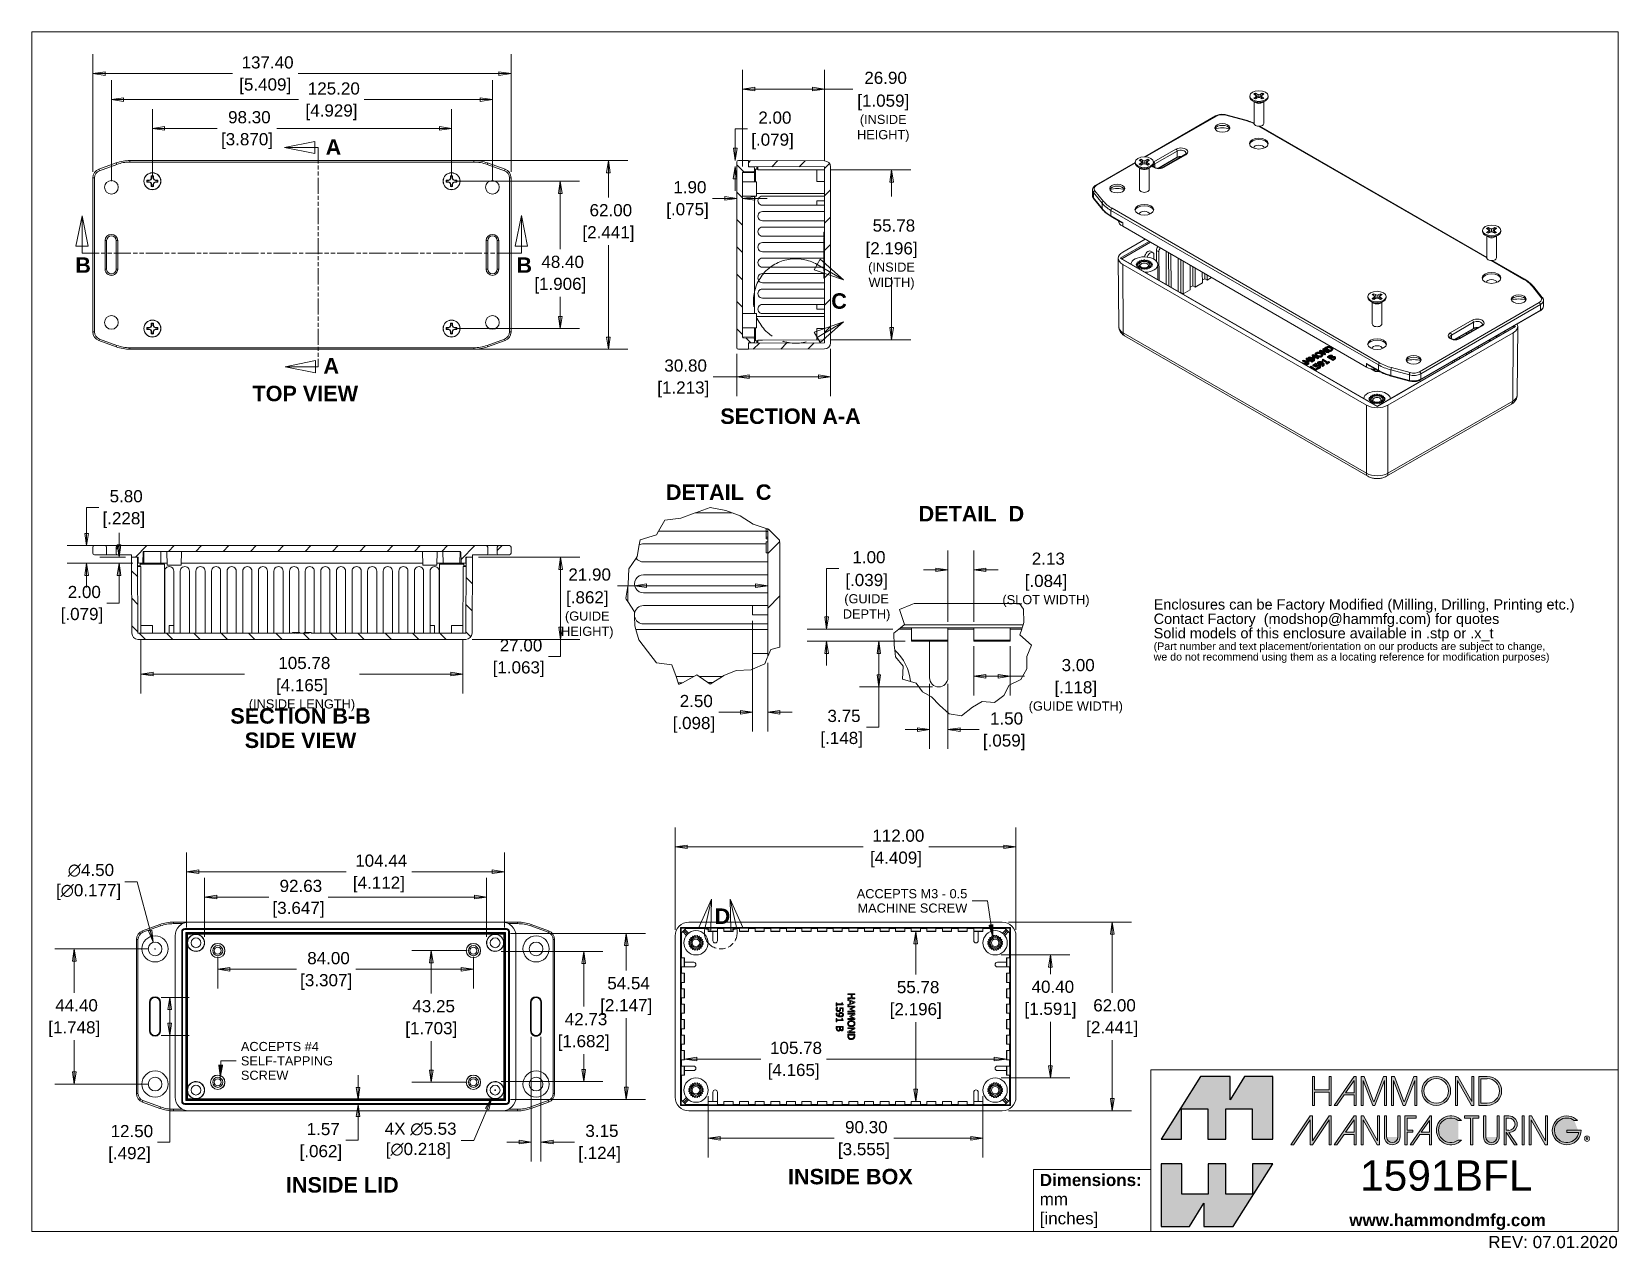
# Model space of a CAD drawing. Header units: millimetres. Extents: x 18 to 539, y 14 to 413.
import ezdxf

# ---------------------------------------------------------------- set-up
doc = ezdxf.new("R2010")
doc.units = ezdxf.units.MM
doc.header["$LTSCALE"] = 2
doc.linetypes.add('DOUBLE_DASH_CHAIN', pattern=[1.2403, 0.6614, -0.0827, 0.1654, -0.0827, 0.1654, -0.0827])
doc.layers.get('0').update_dxf_attribs({"lineweight": 25})
for name, color, linetype, lineweight in [('Break Line (ANSI)', 7, 'Continuous', 9), ('Detail Boundary (ANSI)', 7, 'DOUBLE_DASH_CHAIN', 9), ('Dimension (ANSI)', 7, 'Continuous', 9), ('Hatch (ANSI)', 7, 'Continuous', 9), ('Section Line (ANSI)', 7, 'DOUBLE_DASH_CHAIN', 9), ('Sketch Geometry (ANSI)', 7, 'Continuous', 9), ('Symbol (ANSI)', 7, 'Continuous', 9), ('Visible (ANSI)', 7, 'Continuous', 9), ('Visible Narrow (ANSI)', 7, 'Continuous', 9)]:
    doc.layers.add(name, color=color, linetype=linetype, lineweight=lineweight)
doc.styles.add('Label Text (ANSI)', font='arialbd.ttf')
doc.styles.add('Note Text (ANSI)', font='arial.ttf')
doc.styles.add('Text Style20', font='arial.ttf')
doc.dimstyles.new('Default - mm (ANSI)', dxfattribs={"dimscale": 2, "dimtxt": 2, "dimasz": 2, "dimexe": 3.175, "dimexo": 1, "dimgap": 0.8, "dimtad": 0, "dimtih": 1, "dimtoh": 1, "dimrnd": 1e-08, "dimzin": 4, "dimdsep": 46, "dimtxsty": 'Note Text (ANSI)', "dimblk": 'Filled-1', "dimcen": 0.09, "dimdle": 10, "dimclrd": 256, "dimclre": 256, "dimclrt": 256, "dimadec": 1, "dimazin": 0, "dimtfac": 1.524, "dimtofl": 0, "dimtmove": 0, "dimatfit": 3, "dimfxl": 0, "dimtolj": 1, "dimtzin": 0, "dimlwd": -1, "dimlwe": -1, "dimarcsym": 0})
doc.dimstyles.new('Default - mm (ANSI)$7', dxfattribs={"dimscale": 2, "dimtxt": 2, "dimasz": 2.5, "dimexe": 3.175, "dimexo": 1, "dimgap": 0.8, "dimtad": 0, "dimtih": 1, "dimtoh": 1, "dimrnd": 1e-08, "dimzin": 4, "dimdsep": 46, "dimtxsty": 'Note Text (ANSI)', "dimblk": 'Filled-1', "dimcen": 0.09, "dimdle": 10, "dimclrd": 256, "dimclre": 256, "dimclrt": 256, "dimadec": 1, "dimazin": 0, "dimtfac": 1.524, "dimtofl": 0, "dimtmove": 0, "dimatfit": 3, "dimfxl": 0, "dimtolj": 1, "dimtzin": 0, "dimlwd": -1, "dimlwe": -1, "dimarcsym": 0})
pattern_1 = [(45, (0, 0), (-4.49013, 4.49013), [])]
pattern_2 = [(135.0002, (0, 0), (-4.49011, -4.490145), [])]

msp = doc.modelspace()

# ---------------------------------------------------------------- texts
at = {"layer": 'Symbol (ANSI)', "char_height": 5.08, "attachment_point": 7, "style": 'Label Text (ANSI)'}
for s, insert in [('TOP VIEW', (90.7396, 292.0205)), ('SECTION A-A', (244.4555, 284.5568)), ('DETAIL  C', (226.5659, 259.6059)), ('DETAIL  D', (309.606, 252.6034)), ('SECTION B-B', (83.4625, 186.0962)), ('SIDE VIEW', (88.192, 178.1018)), ('INSIDE LID', (101.7254, 32.0509)), ('INSIDE BOX', (266.6859, 34.753))]:
    msp.add_mtext(s, dxfattribs=dict(at, insert=insert))
at = {"layer": 'Symbol (ANSI)', "color": 5, "true_color": 0x0000ff, "insert": (386.8432, 214.7681), "char_height": 3.4, "width": 148.607711, "attachment_point": 4, "line_spacing_factor": 0.834474, "style": 'Note Text (ANSI)'}
msp.add_mtext('{\\H1x;Enclosures can be Factory Modified (Milling, Drilling, Printing etc.)\\PContact Factory  (modshop@hammfg.com) for quotes\\H1.2001x; \\H0.83326x;\\PSolid models of this enclosure available in .stp or .x_t\\H1.17362x; \\H0.95231x;\\P\\H0.65789x;(Part number and text placement/orientation on our products are subject to change,\\H1.23371x; \\H0.81056x;\\Pwe do not recommend using them as a locating reference for modification purposes)\\fCalibri|b0|i0|c0|p34;\\H1.06945x; \\H0.93506x;\\P\\H1.0709x; }', dxfattribs=at)
at = {"layer": 'Symbol (ANSI)', "char_height": 3, "line_spacing_factor": 0.944221, "style": 'Note Text (ANSI)'}
for s, insert, width, attachment_point in [('\\fArial|b0|i0;\\H3.0000;ACCEPTS M3 - 0.5\\P\\fArial|b0|i0;\\H3.0000;MACHINE SCREW', (325.6085, 127.9214), 36.333845, 6), ('\\fArial|b0|i0;\\H3.0000;ACCEPTS #4\\PSELF-TAPPING\\PSCREW', (86.9353, 75.3618), 30.281253, 4)]:
    msp.add_mtext(s, dxfattribs=dict(at, insert=insert, width=width, attachment_point=attachment_point))

# ---------------------------------------------------------------- blocks, each defined once
blk = doc.blocks.new('Title Blocks HAMMOND')
at = {"layer": 'Sketch Geometry (ANSI)'}
for p, q in [((270, 206.73), (9.35, 206.73)), ((9.35, 206.73), (9.35, 9.64)), ((270, 36.2), (270, 206.73)), ((270, 36.2), (193.21, 36.2)), ((193.21, 36.2), (193.21, 9.64)), ((270, 9.64), (270, 36.2)), ((173.94, 9.64), (173.94, 19.84)), ((173.94, 19.84), (193.21, 19.84)), ((193.21, 19.84), (193.21, 9.64)), ((9.35, 9.64), (173.94, 9.64)), ((193.21, 9.64), (173.94, 9.64)), ((193.21, 9.64), (270, 9.64))]:
    blk.add_line(p, q, dxfattribs=at)
at = {"layer": 'Symbol (ANSI)', "insert": (174.95, 14.67), "char_height": 2, "width": 30.7233, "attachment_point": 4, "line_spacing_factor": 0.944221, "style": 'Note Text (ANSI)'}
blk.add_mtext('\\fArial|b1|i0;\\H2.0000;Dimensions:\\fArial|b0|i0;\\H2.0000;\\Pmm\\P[inches]', dxfattribs=at)
at = {"layer": 'Symbol (ANSI)', "insert": (225.81, 11.22), "char_height": 2, "width": 32.2927, "attachment_point": 4, "style": 'Note Text (ANSI)'}
blk.add_mtext('\\fArial|b1|i0;\\H2.0000;www.hammondmfg.com', dxfattribs=at)
at = {"layer": 'Symbol (ANSI)'}
for tag, p, height, style in [('<TITLE>_001', (227.57, 16.35), 5, 'Text Style20'), ('REV:_DD.MM.YYYY_001', (248.64, 6.92), 2, 'Note Text (ANSI)')]:
    blk.add_attdef(tag, p, '', height=height, dxfattribs=dict(at, style=style))
blk = doc.blocks.new('2dTransSection0')
at = {"layer": 'Section Line (ANSI)', "linetype": 'Continuous'}
for p, q in [((17.37, 176.52), (16.37, 171.52)), ((17.37, 171.52), (17.37, 176.52)), ((18.37, 171.52), (17.37, 176.52)), ((89.54, 176.53), (88.54, 171.53)), ((89.54, 171.53), (89.54, 176.53)), ((90.54, 171.53), (89.54, 176.53)), ((16.37, 171.52), (18.37, 171.52)), ((17.37, 170.37), (17.37, 171.52)), ((17.37, 170.37), (18.78, 170.37)), ((88.13, 170.37), (89.54, 170.37)), ((88.54, 171.53), (90.54, 171.53)), ((89.54, 170.37), (89.54, 171.53))]:
    blk.add_line(p, q, dxfattribs=at)
at = {"layer": 'Section Line (ANSI)', "linetype": 'DOUBLE_DASH_CHAIN', "ltscale": 2.113051}
blk.add_line((17.37, 170.37), (89.54, 170.37), dxfattribs=at)
at = {"layer": 'Section Line (ANSI)', "linetype": 'Continuous', "flags": 128}
for points in [[(18.37, 171.52), (17.37, 176.52), (16.37, 171.52), (18.37, 171.52)], [(90.54, 171.53), (89.54, 176.53), (88.54, 171.53), (90.54, 171.53)]]:
    blk.add_lwpolyline(points, dxfattribs=at)
at = {"layer": 'Section Line (ANSI)'}
for points in [[(18.37, 171.52), (17.37, 176.52), (16.37, 171.52), (18.37, 171.52)], [(90.54, 171.53), (89.54, 176.53), (88.54, 171.53), (90.54, 171.53)]]:
    blk.add_solid(points, dxfattribs=at)
at = {"layer": 'Section Line (ANSI)', "char_height": 2.54, "attachment_point": 7, "style": 'Label Text (ANSI)'}
for insert in [(16.26, 167.14), (88.73, 167.14)]:
    blk.add_mtext('B', dxfattribs=dict(at, insert=insert))
blk = doc.blocks.new('2dTransSection1')
at = {"layer": 'Section Line (ANSI)', "linetype": 'Continuous'}
for p, q in [((55.61, 188.73), (50.61, 187.73)), ((55.61, 187.73), (50.61, 187.73)), ((50.61, 187.73), (55.61, 186.73)), ((55.61, 186.73), (55.61, 188.73)), ((56.15, 187.73), (55.61, 187.73)), ((56.15, 187.73), (56.15, 186.46)), ((55.72, 152.72), (50.72, 151.72)), ((55.72, 151.72), (50.72, 151.72)), ((50.72, 151.72), (55.72, 150.72)), ((55.72, 150.72), (55.72, 152.72)), ((56.15, 151.72), (55.72, 151.72)), ((56.15, 152.98), (56.15, 151.72))]:
    blk.add_line(p, q, dxfattribs=at)
at = {"layer": 'Section Line (ANSI)', "linetype": 'DOUBLE_DASH_CHAIN', "ltscale": 2.000826}
blk.add_line((56.15, 187.73), (56.15, 151.72), dxfattribs=at)
at = {"layer": 'Section Line (ANSI)', "linetype": 'Continuous', "flags": 128}
for points in [[(55.61, 188.73), (50.61, 187.73), (55.61, 186.73), (55.61, 188.73)], [(55.72, 152.72), (50.72, 151.72), (55.72, 150.72), (55.72, 152.72)]]:
    blk.add_lwpolyline(points, dxfattribs=at)
at = {"layer": 'Section Line (ANSI)'}
for points in [[(55.61, 188.73), (50.61, 187.73), (55.61, 186.73), (55.61, 188.73)], [(55.72, 152.72), (50.72, 151.72), (55.72, 150.72), (55.72, 152.72)]]:
    blk.add_solid(points, dxfattribs=at)
at = {"layer": 'Section Line (ANSI)', "char_height": 2.54, "attachment_point": 7, "style": 'Label Text (ANSI)'}
for insert in [(57.39, 186.52), (57.03, 150.59)]:
    blk.add_mtext('A', dxfattribs=dict(at, insert=insert))
blk = doc.blocks.new('Filled-1')
at = {"color": 0}
for p, q in [((0, 0), (-1, 0.15)), ((-1, 0.15), (-1, -0.15)), ((-1, 0), (0, 0)), ((-1, -0.15), (0, 0))]:
    blk.add_line(p, q, dxfattribs=at)
at = {"color": 0, "flags": 128}
blk.add_lwpolyline([(-1, -0.15), (0, 0), (-1, 0.15), (-1, -0.15)], dxfattribs=at)
at = {"color": 0}
blk.add_solid([(-1, -0.15), (0, 0), (-1, 0.15), (-1, -0.15)], dxfattribs=at)
blk = doc.blocks.new('*D9')
at = {"layer": 'Defpoints', "color": 0, "transparency": 16777216}
for p in [(173.54, 137.49), (69.1, 117.24), (173.54, 117.24)]:
    blk.add_point(p, dxfattribs=at)
at = {"layer": 'Dimension (ANSI)', "transparency": 16777216}
for p, q in [((69.1, 119.24), (69.1, 143.84)), ((173.54, 119.24), (173.54, 143.84)), ((73.1, 137.49), (121.48, 137.49)), ((169.54, 137.49), (143.06, 137.49))]:
    blk.add_line(p, q, dxfattribs=at)
at = {"layer": 'Dimension (ANSI)', "transparency": 16777216, "xscale": 4, "yscale": 4, "zscale": 4, "rotation": 180}
blk.add_blockref('Filled-1', (69.1, 137.49), dxfattribs=at)
at = {"layer": 'Dimension (ANSI)', "transparency": 16777216, "xscale": 4, "yscale": 4, "zscale": 4}
blk.add_blockref('Filled-1', (173.54, 137.49), dxfattribs=at)
at = {"layer": 'Dimension (ANSI)', "transparency": 16777216, "char_height": 4, "attachment_point": 5, "style": 'Note Text (ANSI)'}
for s, insert in [('\\A1; 104.44', (132.27, 141.14)), ('\\A1;[4.112]', (132.27, 133.33))]:
    blk.add_mtext(s, dxfattribs=dict(at, insert=insert))
blk = doc.blocks.new('*D10')
at = {"layer": 'Defpoints', "color": 0, "transparency": 16777216}
for p in [(170.47, 111.33), (170.47, 68.6), (199.56, 68.6)]:
    blk.add_point(p, dxfattribs=at)
at = {"layer": 'Dimension (ANSI)', "transparency": 16777216}
for p, q in [((172.47, 111.33), (205.91, 111.33)), ((199.56, 107.33), (199.56, 93.23)), ((199.56, 72.6), (199.56, 77.62)), ((172.47, 68.6), (205.91, 68.6))]:
    blk.add_line(p, q, dxfattribs=at)
at = {"layer": 'Dimension (ANSI)', "transparency": 16777216, "xscale": 4, "yscale": 4, "zscale": 4}
for p, rotation in [((199.56, 111.33), 90), ((199.56, 68.6), 270)]:
    blk.add_blockref('Filled-1', p, dxfattribs=dict(at, rotation=rotation))
at = {"layer": 'Dimension (ANSI)', "transparency": 16777216, "char_height": 4, "attachment_point": 5, "style": 'Note Text (ANSI)'}
for s, insert in [('\\A1; 42.73', (199.56, 89.07)), ('\\A1;[1.682]', (199.56, 81.26))]:
    blk.add_mtext(s, dxfattribs=dict(at, insert=insert))
blk = doc.blocks.new('*D11')
at = {"layer": 'Defpoints', "color": 0, "transparency": 16777216}
for p in [(167.64, 129.2), (75.01, 114.17), (167.64, 114.17)]:
    blk.add_point(p, dxfattribs=at)
at = {"layer": 'Dimension (ANSI)', "transparency": 16777216}
for p, q in [((75.01, 116.17), (75.01, 135.55)), ((167.64, 116.17), (167.64, 135.55)), ((79.01, 129.2), (96.09, 129.2)), ((163.64, 129.2), (115.63, 129.2))]:
    blk.add_line(p, q, dxfattribs=at)
at = {"layer": 'Dimension (ANSI)', "transparency": 16777216, "xscale": 4, "yscale": 4, "zscale": 4, "rotation": 180}
blk.add_blockref('Filled-1', (75.01, 129.2), dxfattribs=at)
at = {"layer": 'Dimension (ANSI)', "transparency": 16777216, "xscale": 4, "yscale": 4, "zscale": 4}
blk.add_blockref('Filled-1', (167.64, 129.2), dxfattribs=at)
at = {"layer": 'Dimension (ANSI)', "transparency": 16777216, "char_height": 4, "attachment_point": 5, "style": 'Note Text (ANSI)'}
for s, insert in [('\\A1; 92.63', (105.86, 132.84)), ('\\A1;[3.647]', (105.86, 125.04))]:
    blk.add_mtext(s, dxfattribs=dict(at, insert=insert))
blk = doc.blocks.new('*D12')
at = {"layer": 'Defpoints', "color": 0, "transparency": 16777216}
for p in [(173.54, 117.24), (173.54, 62.7), (213.54, 62.7)]:
    blk.add_point(p, dxfattribs=at)
at = {"layer": 'Dimension (ANSI)', "transparency": 16777216}
for p, q in [((175.54, 117.24), (219.89, 117.24)), ((213.54, 113.24), (213.54, 105.03)), ((213.54, 66.7), (213.54, 89.43)), ((175.54, 62.7), (219.89, 62.7))]:
    blk.add_line(p, q, dxfattribs=at)
at = {"layer": 'Dimension (ANSI)', "transparency": 16777216, "xscale": 4, "yscale": 4, "zscale": 4}
for p, rotation in [((213.54, 117.24), 90), ((213.54, 62.7), 270)]:
    blk.add_blockref('Filled-1', p, dxfattribs=dict(at, rotation=rotation))
at = {"layer": 'Dimension (ANSI)', "transparency": 16777216, "char_height": 4, "attachment_point": 5, "style": 'Note Text (ANSI)'}
for s, insert in [('\\A1; 54.54', (213.54, 100.86)), ('\\A1;[2.147]', (213.54, 93.07))]:
    blk.add_mtext(s, dxfattribs=dict(at, insert=insert))
blk = doc.blocks.new('*D13')
at = {"layer": 'Defpoints', "color": 0, "transparency": 16777216}
for p in [(169.6, 391.18), (44.4, 362.37), (169.6, 362.37)]:
    blk.add_point(p, dxfattribs=at)
at = {"layer": 'Dimension (ANSI)', "transparency": 16777216}
for p, q in [((44.4, 364.37), (44.4, 397.53)), ((169.6, 364.37), (169.6, 397.53)), ((48.4, 391.18), (105.91, 391.18)), ((165.6, 391.18), (127.48, 391.18))]:
    blk.add_line(p, q, dxfattribs=at)
at = {"layer": 'Dimension (ANSI)', "transparency": 16777216, "xscale": 4, "yscale": 4, "zscale": 4, "rotation": 180}
blk.add_blockref('Filled-1', (44.4, 391.18), dxfattribs=at)
at = {"layer": 'Dimension (ANSI)', "transparency": 16777216, "xscale": 4, "yscale": 4, "zscale": 4}
blk.add_blockref('Filled-1', (169.6, 391.18), dxfattribs=at)
at = {"layer": 'Dimension (ANSI)', "transparency": 16777216, "char_height": 4, "attachment_point": 5, "style": 'Note Text (ANSI)'}
for s, insert in [('\\A1; 125.20', (116.7, 394.82)), ('\\A1;[4.929]', (116.7, 387.02))]:
    blk.add_mtext(s, dxfattribs=dict(at, insert=insert))
blk = doc.blocks.new('*D14')
at = {"layer": 'Defpoints', "color": 0, "transparency": 16777216}
for p in [(57.85, 381.73), (57.85, 364.37), (156.15, 364.37)]:
    blk.add_point(p, dxfattribs=at)
at = {"layer": 'Dimension (ANSI)', "transparency": 16777216}
for p, q in [((57.85, 366.37), (57.85, 388.08)), ((156.15, 366.37), (156.15, 388.08)), ((61.85, 381.73), (79.16, 381.73)), ((152.15, 381.73), (98.71, 381.73))]:
    blk.add_line(p, q, dxfattribs=at)
at = {"layer": 'Dimension (ANSI)', "transparency": 16777216, "xscale": 4, "yscale": 4, "zscale": 4, "rotation": 180}
blk.add_blockref('Filled-1', (57.85, 381.73), dxfattribs=at)
at = {"layer": 'Dimension (ANSI)', "transparency": 16777216, "xscale": 4, "yscale": 4, "zscale": 4}
blk.add_blockref('Filled-1', (156.15, 381.73), dxfattribs=at)
at = {"layer": 'Dimension (ANSI)', "transparency": 16777216, "char_height": 4, "attachment_point": 5, "style": 'Note Text (ANSI)'}
for s, insert in [('\\A1; 98.30', (88.94, 385.38)), ('\\A1;[3.870]', (88.94, 377.57))]:
    blk.add_mtext(s, dxfattribs=dict(at, insert=insert))
blk = doc.blocks.new('*D15')
at = {"layer": 'Defpoints', "color": 0, "transparency": 16777216}
for p in [(158.5, 371.17), (158.5, 309.17), (207.71, 309.17)]:
    blk.add_point(p, dxfattribs=at)
at = {"layer": 'Dimension (ANSI)', "transparency": 16777216}
for p, q in [((160.5, 371.17), (214.06, 371.17)), ((207.71, 367.17), (207.71, 358.98)), ((207.71, 313.17), (207.71, 343.37)), ((160.5, 309.17), (214.06, 309.17))]:
    blk.add_line(p, q, dxfattribs=at)
at = {"layer": 'Dimension (ANSI)', "transparency": 16777216, "xscale": 4, "yscale": 4, "zscale": 4}
for p, rotation in [((207.71, 371.17), 90), ((207.71, 309.17), 270)]:
    blk.add_blockref('Filled-1', p, dxfattribs=dict(at, rotation=rotation))
at = {"layer": 'Dimension (ANSI)', "transparency": 16777216, "char_height": 4, "attachment_point": 5, "style": 'Note Text (ANSI)'}
for s, insert in [('\\A1; 62.00', (207.71, 354.82)), ('\\A1;[2.441]', (207.71, 347.01))]:
    blk.add_mtext(s, dxfattribs=dict(at, insert=insert))
blk = doc.blocks.new('*D16')
at = {"layer": 'Defpoints', "color": 0, "transparency": 16777216}
for p in [(156.15, 364.37), (156.15, 315.97), (191.88, 315.97)]:
    blk.add_point(p, dxfattribs=at)
at = {"layer": 'Dimension (ANSI)', "transparency": 16777216}
for p, q in [((158.15, 364.37), (198.23, 364.37)), ((191.88, 360.37), (191.88, 342.02)), ((191.88, 319.97), (191.88, 326.41)), ((158.15, 315.97), (198.23, 315.97))]:
    blk.add_line(p, q, dxfattribs=at)
at = {"layer": 'Dimension (ANSI)', "transparency": 16777216, "xscale": 4, "yscale": 4, "zscale": 4}
for p, rotation in [((191.88, 364.37), 90), ((191.88, 315.97), 270)]:
    blk.add_blockref('Filled-1', p, dxfattribs=dict(at, rotation=rotation))
at = {"layer": 'Dimension (ANSI)', "transparency": 16777216, "char_height": 4, "attachment_point": 5, "style": 'Note Text (ANSI)'}
for s, insert in [('\\A1; 48.40', (191.88, 337.86)), ('\\A1;[1.906]', (191.88, 330.05))]:
    blk.add_mtext(s, dxfattribs=dict(at, insert=insert))
blk = doc.blocks.new('*D17')
at = {"layer": 'Defpoints', "color": 0, "transparency": 16777216}
for p in [(249.9, 309.67), (280.7, 311.28), (280.7, 300.15)]:
    blk.add_point(p, dxfattribs=at)
at = {"layer": 'Dimension (ANSI)', "transparency": 16777216}
for p, q in [((249.9, 307.67), (249.9, 293.8)), ((280.7, 309.28), (280.7, 293.8)), ((249.9, 300.15), (242.06, 300.15)), ((276.7, 300.15), (253.9, 300.15))]:
    blk.add_line(p, q, dxfattribs=at)
at = {"layer": 'Dimension (ANSI)', "transparency": 16777216, "xscale": 4, "yscale": 4, "zscale": 4, "rotation": 180}
blk.add_blockref('Filled-1', (249.9, 300.15), dxfattribs=at)
at = {"layer": 'Dimension (ANSI)', "transparency": 16777216, "xscale": 4, "yscale": 4, "zscale": 4}
blk.add_blockref('Filled-1', (280.7, 300.15), dxfattribs=at)
at = {"layer": 'Dimension (ANSI)', "transparency": 16777216, "char_height": 4, "attachment_point": 5, "style": 'Note Text (ANSI)'}
for s, insert in [('\\A1; 30.80', (232.29, 303.79)), ('\\A1;[1.213]', (232.29, 295.99))]:
    blk.add_mtext(s, dxfattribs=dict(at, insert=insert))
blk = doc.blocks.new('*D18')
at = {"layer": 'Defpoints', "color": 0, "transparency": 16777216}
for p in [(278.7, 368.06), (278.7, 312.28), (300.72, 312.28)]:
    blk.add_point(p, dxfattribs=at)
at = {"layer": 'Dimension (ANSI)', "transparency": 16777216}
for p, q in [((280.7, 368.06), (307.07, 368.06)), ((300.72, 364.06), (300.72, 359.38)), ((300.72, 316.28), (300.72, 332.9)), ((280.7, 312.28), (307.07, 312.28))]:
    blk.add_line(p, q, dxfattribs=at)
at = {"layer": 'Dimension (ANSI)', "transparency": 16777216, "xscale": 4, "yscale": 4, "zscale": 4}
for p, rotation in [((300.72, 368.06), 90), ((300.72, 312.28), 270)]:
    blk.add_blockref('Filled-1', p, dxfattribs=dict(at, rotation=rotation))
at = {"layer": 'Dimension (ANSI)', "transparency": 16777216, "char_height": 4, "attachment_point": 5, "style": 'Note Text (ANSI)'}
for s, insert in [('\\A1; 55.78', (300.72, 349.78)), ('\\A1;[2.196]{\\P\\fArial|b0|i0;\\H3.0000;(INSIDE \\PWIDTH)}', (300.72, 336.54))]:
    blk.add_mtext(s, dxfattribs=dict(at, insert=insert))
blk = doc.blocks.new('*D19')
at = {"layer": 'Defpoints', "color": 0, "transparency": 16777216}
for p in [(278.7, 394.66), (251.8, 367.19), (278.7, 369.06)]:
    blk.add_point(p, dxfattribs=at)
at = {"layer": 'Dimension (ANSI)', "transparency": 16777216}
for p, q in [((251.8, 369.19), (251.8, 401.01)), ((278.7, 371.06), (278.7, 401.01)), ((255.8, 394.66), (274.7, 394.66)), ((278.7, 394.66), (288.02, 394.66))]:
    blk.add_line(p, q, dxfattribs=at)
at = {"layer": 'Dimension (ANSI)', "transparency": 16777216, "xscale": 4, "yscale": 4, "zscale": 4, "rotation": 180}
blk.add_blockref('Filled-1', (251.8, 394.66), dxfattribs=at)
at = {"layer": 'Dimension (ANSI)', "transparency": 16777216, "xscale": 4, "yscale": 4, "zscale": 4}
blk.add_blockref('Filled-1', (278.7, 394.66), dxfattribs=at)
at = {"layer": 'Dimension (ANSI)', "transparency": 16777216, "char_height": 4, "attachment_point": 5, "style": 'Note Text (ANSI)'}
for s, insert in [('\\A1; 26.90', (297.99, 398.31)), ('\\A1;[1.059]{\\P\\fArial|b0|i0;\\H3.0000;(INSIDE\\PHEIGHT)}', (297.99, 385.06))]:
    blk.add_mtext(s, dxfattribs=dict(at, insert=insert))
blk = doc.blocks.new('*D20')
at = {"layer": 'Defpoints', "color": 0, "transparency": 16777216}
for p in [(163, 240.86), (160.89, 213.86), (191.97, 213.86)]:
    blk.add_point(p, dxfattribs=at)
at = {"layer": 'Dimension (ANSI)', "transparency": 16777216}
for p, q in [((165, 240.86), (198.32, 240.86)), ((191.97, 236.86), (191.97, 217.86)), ((162.89, 213.86), (198.32, 213.86)), ((191.97, 213.86), (191.97, 208.22)), ((191.97, 208.22), (187.97, 208.22))]:
    blk.add_line(p, q, dxfattribs=at)
at = {"layer": 'Dimension (ANSI)', "transparency": 16777216, "xscale": 4, "yscale": 4, "zscale": 4}
for p, rotation in [((191.97, 240.86), 90), ((191.97, 213.86), 270)]:
    blk.add_blockref('Filled-1', p, dxfattribs=dict(at, rotation=rotation))
at = {"layer": 'Dimension (ANSI)', "transparency": 16777216, "char_height": 4, "attachment_point": 5, "style": 'Note Text (ANSI)'}
for s, insert in [('\\A1; 27.00', (178.2, 211.87)), ('\\A1;[1.063]', (178.2, 204.06))]:
    blk.add_mtext(s, dxfattribs=dict(at, insert=insert))
blk = doc.blocks.new('*D21')
at = {"layer": 'Defpoints', "color": 0, "transparency": 16777216}
for p in [(36.24, 244.66), (42.32, 244.66), (53.43, 238.86)]:
    blk.add_point(p, dxfattribs=at)
at = {"layer": 'Dimension (ANSI)', "transparency": 16777216}
for p, q in [((36.24, 248.66), (36.24, 257.22)), ((36.24, 257.22), (40.24, 257.22)), ((40.32, 244.66), (29.89, 244.66)), ((51.43, 238.86), (29.89, 238.86)), ((36.24, 234.86), (36.24, 230.86))]:
    blk.add_line(p, q, dxfattribs=at)
at = {"layer": 'Dimension (ANSI)', "transparency": 16777216, "xscale": 4, "yscale": 4, "zscale": 4}
for p, rotation in [((36.24, 244.66), 270), ((36.24, 238.86), 90)]:
    blk.add_blockref('Filled-1', p, dxfattribs=dict(at, rotation=rotation))
at = {"layer": 'Dimension (ANSI)', "transparency": 16777216, "char_height": 4, "attachment_point": 5, "style": 'Note Text (ANSI)'}
for s, insert in [('\\A1; 5.80', (48.46, 260.86)), ('\\A1;[.228]', (48.46, 253.05))]:
    blk.add_mtext(s, dxfattribs=dict(at, insert=insert))
blk = doc.blocks.new('*D22')
at = {"layer": 'Defpoints', "color": 0, "transparency": 16777216}
for p in [(54.1, 215.86), (159.89, 215.86), (159.89, 202.44)]:
    blk.add_point(p, dxfattribs=at)
at = {"layer": 'Dimension (ANSI)', "transparency": 16777216}
for p, q in [((54.1, 213.86), (54.1, 196.09)), ((159.89, 213.86), (159.89, 196.09)), ((58.1, 202.44), (88.13, 202.44)), ((155.89, 202.44), (125.86, 202.44))]:
    blk.add_line(p, q, dxfattribs=at)
at = {"layer": 'Dimension (ANSI)', "transparency": 16777216, "xscale": 4, "yscale": 4, "zscale": 4, "rotation": 180}
blk.add_blockref('Filled-1', (54.1, 202.44), dxfattribs=at)
at = {"layer": 'Dimension (ANSI)', "transparency": 16777216, "xscale": 4, "yscale": 4, "zscale": 4}
blk.add_blockref('Filled-1', (159.89, 202.44), dxfattribs=at)
at = {"layer": 'Dimension (ANSI)', "transparency": 16777216, "char_height": 4, "attachment_point": 5, "style": 'Note Text (ANSI)'}
for s, insert in [('\\A1; 105.78', (107, 206.08)), ('\\A1;[4.165]{\\P\\fArial|b0|i0;\\H3.0000;(INSIDE LENGTH)}', (107, 195.53))]:
    blk.add_mtext(s, dxfattribs=dict(at, insert=insert))
blk = doc.blocks.new('*D23')
at = {"layer": 'Defpoints', "color": 0, "transparency": 16777216}
for p in [(171.55, 68.32), (169.4, 63.22)]:
    blk.add_point(p, dxfattribs=at)
at = {"layer": 'Dimension (ANSI)', "transparency": 16777216}
for p, q in [((170.29, 65.77), (170.65, 65.77)), ((170.47, 65.59), (170.47, 65.95)), ((163.49, 49.17), (167.85, 59.53)), ((159.27, 49.17), (163.49, 49.17))]:
    blk.add_line(p, q, dxfattribs=at)
at = {"layer": 'Dimension (ANSI)', "transparency": 16777216, "xscale": 4, "yscale": 4, "zscale": 4, "rotation": 67.17494081531233}
blk.add_blockref('Filled-1', (169.4, 63.22), dxfattribs=at)
at = {"layer": 'Dimension (ANSI)', "transparency": 16777216, "insert": (145.22, 49.17), "char_height": 4, "attachment_point": 5, "style": 'Note Text (ANSI)'}
blk.add_mtext('\\A1; 4X ∅5.53\\P[∅0.218]', dxfattribs=at)
blk = doc.blocks.new('2dDetail0')
at = {"layer": 'Detail Boundary (ANSI)', "linetype": 'Continuous'}
for p, q in [((138.63, 169.36), (137.62, 167.64)), ((137.62, 167.64), (142.44, 165.97)), ((138.13, 168.5), (142.44, 165.97)), ((142.44, 165.97), (138.63, 169.36)), ((142.44, 159.06), (137.62, 157.39)), ((138.13, 156.53), (142.44, 159.06)), ((138.63, 155.67), (142.44, 159.06)), ((137.62, 157.39), (138.63, 155.67))]:
    blk.add_line(p, q, dxfattribs=at)
at = {"layer": 'Detail Boundary (ANSI)', "linetype": 'Continuous', "flags": 128}
for points in [[(137.62, 167.64), (142.44, 165.97), (138.63, 169.36), (137.62, 167.64)], [(138.63, 155.67), (142.44, 159.06), (137.62, 157.39), (138.63, 155.67)]]:
    blk.add_lwpolyline(points, dxfattribs=at)
at = {"layer": 'Detail Boundary (ANSI)', "ltscale": 11.758625}
blk.add_arc((134.61, 162.51), 6.94, 59.6088, 300.3912, dxfattribs=at)
at = {"layer": 'Detail Boundary (ANSI)'}
for points in [[(137.62, 167.64), (142.44, 165.97), (138.63, 169.36), (137.62, 167.64)], [(138.63, 155.67), (142.44, 159.06), (137.62, 157.39), (138.63, 155.67)]]:
    blk.add_solid(points, dxfattribs=at)
at = {"layer": 'Detail Boundary (ANSI)', "insert": (140.45, 161.2), "char_height": 2.54, "attachment_point": 7, "style": 'Label Text (ANSI)'}
blk.add_mtext('C', dxfattribs=at)
blk = doc.blocks.new('*D25')
at = {"layer": 'Defpoints', "color": 0, "transparency": 16777216}
for p in [(216.25, 232.1), (260.06, 231.49), (260.06, 208.18)]:
    blk.add_point(p, dxfattribs=at)
at = {"layer": 'Dimension (ANSI)', "transparency": 16777216}
for p, q in [((216.25, 231.49), (210.72, 231.49)), ((256.06, 231.49), (220.25, 231.49))]:
    blk.add_line(p, q, dxfattribs=at)
at = {"layer": 'Dimension (ANSI)', "transparency": 16777216, "xscale": 4, "yscale": 4, "zscale": 4, "rotation": 180}
blk.add_blockref('Filled-1', (216.25, 231.49), dxfattribs=at)
at = {"layer": 'Dimension (ANSI)', "transparency": 16777216, "xscale": 4, "yscale": 4, "zscale": 4}
blk.add_blockref('Filled-1', (260.06, 231.49), dxfattribs=at)
at = {"layer": 'Dimension (ANSI)', "transparency": 16777216, "char_height": 4, "attachment_point": 5, "style": 'Note Text (ANSI)'}
for s, insert in [('\\A1; 21.90', (200.75, 235.13)), ('\\A1;[.862]{\\P\\fArial|b0|i0;\\H3.0000;(GUIDE\\PHEIGHT)}', (200.75, 221.89))]:
    blk.add_mtext(s, dxfattribs=dict(at, insert=insert))
blk = doc.blocks.new('*D26')
at = {"layer": 'Defpoints', "color": 0, "transparency": 16777216}
for p in [(255.06, 221.93), (260.06, 208.18), (260.06, 189.93)]:
    blk.add_point(p, dxfattribs=at)
at = {"layer": 'Dimension (ANSI)', "transparency": 16777216}
for p, q in [((255.06, 219.93), (255.06, 183.58)), ((260.06, 206.18), (260.06, 183.58)), ((251.06, 189.93), (243.99, 189.93)), ((264.06, 189.93), (268.06, 189.93))]:
    blk.add_line(p, q, dxfattribs=at)
at = {"layer": 'Dimension (ANSI)', "transparency": 16777216, "xscale": 4, "yscale": 4, "zscale": 4}
blk.add_blockref('Filled-1', (255.06, 189.93), dxfattribs=at)
at = {"layer": 'Dimension (ANSI)', "transparency": 16777216, "xscale": 4, "yscale": 4, "zscale": 4, "rotation": 180}
blk.add_blockref('Filled-1', (260.06, 189.93), dxfattribs=at)
at = {"layer": 'Dimension (ANSI)', "transparency": 16777216, "char_height": 4, "attachment_point": 5, "style": 'Note Text (ANSI)'}
for s, insert in [('\\A1; 2.50', (235.78, 193.58)), ('\\A1;[.098]', (235.78, 185.77))]:
    blk.add_mtext(s, dxfattribs=dict(at, insert=insert))
blk = doc.blocks.new('*D27')
at = {"layer": 'Defpoints', "color": 0, "transparency": 16777216}
for p in [(46.93, 240.86), (51, 240.86), (53.43, 238.86)]:
    blk.add_point(p, dxfattribs=at)
at = {"layer": 'Dimension (ANSI)', "transparency": 16777216}
for p, q in [((46.93, 244.86), (46.93, 248.86)), ((49, 240.86), (40.58, 240.86)), ((51.43, 238.86), (40.58, 238.86)), ((46.93, 234.86), (46.93, 225.75)), ((46.93, 225.75), (42.93, 225.75))]:
    blk.add_line(p, q, dxfattribs=at)
at = {"layer": 'Dimension (ANSI)', "transparency": 16777216, "xscale": 4, "yscale": 4, "zscale": 4}
for p, rotation in [((46.93, 240.86), 270), ((46.93, 238.86), 90)]:
    blk.add_blockref('Filled-1', p, dxfattribs=dict(at, rotation=rotation))
at = {"layer": 'Dimension (ANSI)', "transparency": 16777216, "char_height": 4, "attachment_point": 5, "style": 'Note Text (ANSI)'}
for s, insert in [('\\A1; 2.00', (34.71, 229.4)), ('\\A1;[.079]', (34.71, 221.59))]:
    blk.add_mtext(s, dxfattribs=dict(at, insert=insert))
blk = doc.blocks.new('2dDetail1')
at = {"layer": 'Detail Boundary (ANSI)', "linetype": 'Continuous'}
for p, q in [((120.8, 64.24), (118.71, 59.59)), ((119.69, 59.37), (120.8, 64.24)), ((120.66, 59.15), (120.8, 64.24)), ((124.94, 59.37), (123.82, 64.24)), ((125.91, 59.59), (123.82, 64.24)), ((123.82, 64.24), (123.96, 59.15)), ((118.71, 59.59), (120.66, 59.15)), ((123.96, 59.15), (125.91, 59.59))]:
    blk.add_line(p, q, dxfattribs=at)
at = {"layer": 'Detail Boundary (ANSI)', "linetype": 'Continuous', "flags": 128}
for points in [[(120.66, 59.15), (120.8, 64.24), (118.71, 59.59), (120.66, 59.15)], [(125.91, 59.59), (123.82, 64.24), (123.96, 59.15), (125.91, 59.59)]]:
    blk.add_lwpolyline(points, dxfattribs=at)
at = {"layer": 'Detail Boundary (ANSI)', "ltscale": 3.068494}
blk.add_arc((122.31, 58.77), 2.69, 167.15, 12.85, dxfattribs=at)
at = {"layer": 'Detail Boundary (ANSI)'}
for points in [[(120.66, 59.15), (120.8, 64.24), (118.71, 59.59), (120.66, 59.15)], [(125.91, 59.59), (123.82, 64.24), (123.96, 59.15), (125.91, 59.59)]]:
    blk.add_solid(points, dxfattribs=at)
at = {"layer": 'Detail Boundary (ANSI)', "insert": (121.3, 60.19), "char_height": 2.54, "attachment_point": 7, "style": 'Label Text (ANSI)'}
blk.add_mtext('D', dxfattribs=at)
blk = doc.blocks.new('*D29')
at = {"layer": 'Defpoints', "color": 0, "transparency": 16777216}
for p in [(232.71, 78.75), (338.49, 78.75), (338.49, 75.97)]:
    blk.add_point(p, dxfattribs=at)
at = {"layer": 'Dimension (ANSI)', "transparency": 16777216}
for p, q in [((236.71, 75.97), (257.75, 75.97)), ((334.49, 75.97), (279.35, 75.97))]:
    blk.add_line(p, q, dxfattribs=at)
at = {"layer": 'Dimension (ANSI)', "transparency": 16777216, "xscale": 4, "yscale": 4, "zscale": 4, "rotation": 180}
blk.add_blockref('Filled-1', (232.71, 75.97), dxfattribs=at)
at = {"layer": 'Dimension (ANSI)', "transparency": 16777216, "xscale": 4, "yscale": 4, "zscale": 4}
blk.add_blockref('Filled-1', (338.49, 75.97), dxfattribs=at)
at = {"layer": 'Dimension (ANSI)', "transparency": 16777216, "char_height": 4, "attachment_point": 5, "style": 'Note Text (ANSI)'}
for s, insert in [('\\A1; 105.78', (268.55, 79.61)), ('\\A1;[4.165]', (268.55, 71.8))]:
    blk.add_mtext(s, dxfattribs=dict(at, insert=insert))
blk = doc.blocks.new('*D30')
at = {"layer": 'Defpoints', "color": 0, "transparency": 16777216}
for p in [(307.19, 117.86), (307.19, 62.08), (308.67, 62.08)]:
    blk.add_point(p, dxfattribs=at)
at = {"layer": 'Dimension (ANSI)', "transparency": 16777216}
for p, q in [((308.67, 113.86), (308.67, 103.75)), ((308.67, 66.08), (308.67, 88.14))]:
    blk.add_line(p, q, dxfattribs=at)
at = {"layer": 'Dimension (ANSI)', "transparency": 16777216, "xscale": 4, "yscale": 4, "zscale": 4}
for p, rotation in [((308.67, 117.86), 90), ((308.67, 62.08), 270)]:
    blk.add_blockref('Filled-1', p, dxfattribs=dict(at, rotation=rotation))
at = {"layer": 'Dimension (ANSI)', "transparency": 16777216, "char_height": 4, "attachment_point": 5, "style": 'Note Text (ANSI)'}
for s, insert in [('\\A1; 55.78', (308.67, 99.58)), ('\\A1;[2.196]', (308.67, 91.78))]:
    blk.add_mtext(s, dxfattribs=dict(at, insert=insert))
blk = doc.blocks.new('*D31')
at = {"layer": 'Defpoints', "color": 0, "transparency": 16777216}
for p in [(334.75, 110.17), (334.75, 69.77), (352.94, 69.77)]:
    blk.add_point(p, dxfattribs=at)
at = {"layer": 'Dimension (ANSI)', "transparency": 16777216}
for p, q in [((336.75, 110.17), (359.29, 110.17)), ((352.94, 106.17), (352.94, 103.87)), ((352.94, 73.77), (352.94, 88.26)), ((336.75, 69.77), (359.29, 69.77))]:
    blk.add_line(p, q, dxfattribs=at)
at = {"layer": 'Dimension (ANSI)', "transparency": 16777216, "xscale": 4, "yscale": 4, "zscale": 4}
for p, rotation in [((352.94, 110.17), 90), ((352.94, 69.77), 270)]:
    blk.add_blockref('Filled-1', p, dxfattribs=dict(at, rotation=rotation))
at = {"layer": 'Dimension (ANSI)', "transparency": 16777216, "char_height": 4, "attachment_point": 5, "style": 'Note Text (ANSI)'}
for s, insert in [('\\A1; 40.40', (352.94, 99.71)), ('\\A1;[1.591]', (352.94, 91.9))]:
    blk.add_mtext(s, dxfattribs=dict(at, insert=insert))
blk = doc.blocks.new('*D32')
at = {"layer": 'Defpoints', "color": 0, "transparency": 16777216}
for p in [(240.45, 65.77), (330.75, 65.77), (240.45, 49.94)]:
    blk.add_point(p, dxfattribs=at)
at = {"layer": 'Dimension (ANSI)', "transparency": 16777216}
for p, q in [((240.45, 63.77), (240.45, 43.59)), ((330.75, 63.77), (330.75, 43.59)), ((244.45, 49.94), (281.88, 49.94)), ((326.75, 49.94), (301.43, 49.94))]:
    blk.add_line(p, q, dxfattribs=at)
at = {"layer": 'Dimension (ANSI)', "transparency": 16777216, "xscale": 4, "yscale": 4, "zscale": 4, "rotation": 180}
blk.add_blockref('Filled-1', (240.45, 49.94), dxfattribs=at)
at = {"layer": 'Dimension (ANSI)', "transparency": 16777216, "xscale": 4, "yscale": 4, "zscale": 4}
blk.add_blockref('Filled-1', (330.75, 49.94), dxfattribs=at)
at = {"layer": 'Dimension (ANSI)', "transparency": 16777216, "char_height": 4, "attachment_point": 5, "style": 'Note Text (ANSI)'}
for s, insert in [('\\A1; 90.30', (291.65, 53.59)), ('\\A1;[3.555]', (291.65, 45.78))]:
    blk.add_mtext(s, dxfattribs=dict(at, insert=insert))
blk = doc.blocks.new('*D33')
at = {"layer": 'Defpoints', "color": 0, "transparency": 16777216}
for p in [(313.22, 201.24), (319.22, 201.24), (319.22, 184.2)]:
    blk.add_point(p, dxfattribs=at)
at = {"layer": 'Dimension (ANSI)', "transparency": 16777216}
for p, q in [((313.22, 199.24), (313.22, 177.85)), ((319.22, 199.24), (319.22, 177.85)), ((309.22, 184.2), (305.22, 184.2)), ((323.22, 184.2), (329.5, 184.2))]:
    blk.add_line(p, q, dxfattribs=at)
at = {"layer": 'Dimension (ANSI)', "transparency": 16777216, "xscale": 4, "yscale": 4, "zscale": 4}
blk.add_blockref('Filled-1', (313.22, 184.2), dxfattribs=at)
at = {"layer": 'Dimension (ANSI)', "transparency": 16777216, "xscale": 4, "yscale": 4, "zscale": 4, "rotation": 180}
blk.add_blockref('Filled-1', (319.22, 184.2), dxfattribs=at)
at = {"layer": 'Dimension (ANSI)', "transparency": 16777216, "char_height": 4, "attachment_point": 5, "style": 'Note Text (ANSI)'}
for s, insert in [('\\A1; 1.50', (337.72, 187.84)), ('\\A1;[.059]', (337.72, 180.03))]:
    blk.add_mtext(s, dxfattribs=dict(at, insert=insert))
blk = doc.blocks.new('*D34')
at = {"layer": 'Defpoints', "color": 0, "transparency": 16777216}
for p in [(327.74, 236.7), (319.22, 217.59), (327.74, 217.59)]:
    blk.add_point(p, dxfattribs=at)
at = {"layer": 'Dimension (ANSI)', "transparency": 16777216}
for p, q in [((319.22, 219.59), (319.22, 243.05)), ((327.74, 219.59), (327.74, 243.05)), ((315.22, 236.7), (311.22, 236.7)), ((331.74, 236.7), (335.74, 236.7))]:
    blk.add_line(p, q, dxfattribs=at)
at = {"layer": 'Dimension (ANSI)', "transparency": 16777216, "xscale": 4, "yscale": 4, "zscale": 4}
blk.add_blockref('Filled-1', (319.22, 236.7), dxfattribs=at)
at = {"layer": 'Dimension (ANSI)', "transparency": 16777216, "xscale": 4, "yscale": 4, "zscale": 4, "rotation": 180}
blk.add_blockref('Filled-1', (327.74, 236.7), dxfattribs=at)
at = {"layer": 'Dimension (ANSI)', "transparency": 16777216, "char_height": 4, "attachment_point": 5, "style": 'Note Text (ANSI)'}
for s, insert in [('\\A1; 2.13', (351.46, 240.35)), ('\\A1;[.084]{\\P\\fArial|b0|i0;\\H3.0000;(SLOT WIDTH)}', (351.46, 229.79))]:
    blk.add_mtext(s, dxfattribs=dict(at, insert=insert))
blk = doc.blocks.new('*D35')
at = {"layer": 'Defpoints', "color": 0, "transparency": 16777216}
for p in [(327.74, 213.59), (339.74, 213.59), (339.74, 201.74)]:
    blk.add_point(p, dxfattribs=at)
at = {"layer": 'Dimension (ANSI)', "transparency": 16777216}
for p, q in [((327.74, 211.59), (327.74, 195.39)), ((339.74, 211.59), (339.74, 195.39)), ((331.74, 201.74), (335.74, 201.74)), ((339.74, 201.74), (344.38, 201.74))]:
    blk.add_line(p, q, dxfattribs=at)
at = {"layer": 'Dimension (ANSI)', "transparency": 16777216, "xscale": 4, "yscale": 4, "zscale": 4, "rotation": 180}
blk.add_blockref('Filled-1', (327.74, 201.74), dxfattribs=at)
at = {"layer": 'Dimension (ANSI)', "transparency": 16777216, "xscale": 4, "yscale": 4, "zscale": 4}
blk.add_blockref('Filled-1', (339.74, 201.74), dxfattribs=at)
at = {"layer": 'Dimension (ANSI)', "transparency": 16777216, "char_height": 4, "attachment_point": 5, "style": 'Note Text (ANSI)'}
for s, insert in [('\\A1; 3.00', (361.26, 205.38)), ('\\A1;[.118]{\\P\\fArial|b0|i0;\\H3.0000;(GUIDE WIDTH)}', (361.26, 194.83))]:
    blk.add_mtext(s, dxfattribs=dict(at, insert=insert))
blk = doc.blocks.new('*D36')
at = {"layer": 'Defpoints', "color": 0, "transparency": 16777216}
for p in [(279.36, 217.24), (303.13, 217.24), (307.22, 213.24)]:
    blk.add_point(p, dxfattribs=at)
at = {"layer": 'Dimension (ANSI)', "transparency": 16777216}
for p, q in [((279.36, 221.24), (279.36, 237.18)), ((279.36, 237.18), (283.36, 237.18)), ((301.13, 217.24), (273.01, 217.24)), ((305.22, 213.24), (273.01, 213.24)), ((279.36, 209.24), (279.36, 205.24))]:
    blk.add_line(p, q, dxfattribs=at)
at = {"layer": 'Dimension (ANSI)', "transparency": 16777216, "xscale": 4, "yscale": 4, "zscale": 4}
for p, rotation in [((279.36, 217.24), 270), ((279.36, 213.24), 90)]:
    blk.add_blockref('Filled-1', p, dxfattribs=dict(at, rotation=rotation))
at = {"layer": 'Dimension (ANSI)', "transparency": 16777216, "char_height": 4, "attachment_point": 5, "style": 'Note Text (ANSI)'}
for s, insert in [('\\A1; 1.00', (292.52, 240.83)), ('\\A1;[.039]{\\P\\fArial|b0|i0;\\H3.0000;(GUIDE \\PDEPTH)}', (292.52, 227.58))]:
    blk.add_mtext(s, dxfattribs=dict(at, insert=insert))
blk = doc.blocks.new('*D37')
at = {"layer": 'Defpoints', "color": 0, "transparency": 16777216}
for p in [(296.54, 213.24), (307.22, 213.24), (316.22, 198.24)]:
    blk.add_point(p, dxfattribs=at)
at = {"layer": 'Dimension (ANSI)', "transparency": 16777216}
for p, q in [((305.22, 213.24), (290.19, 213.24)), ((296.54, 209.24), (296.54, 202.24)), ((314.22, 198.24), (290.19, 198.24)), ((296.54, 198.24), (296.54, 185.03)), ((296.54, 185.03), (292.54, 185.03))]:
    blk.add_line(p, q, dxfattribs=at)
at = {"layer": 'Dimension (ANSI)', "transparency": 16777216, "xscale": 4, "yscale": 4, "zscale": 4}
for p, rotation in [((296.54, 213.24), 90), ((296.54, 198.24), 270)]:
    blk.add_blockref('Filled-1', p, dxfattribs=dict(at, rotation=rotation))
at = {"layer": 'Dimension (ANSI)', "transparency": 16777216, "char_height": 4, "attachment_point": 5, "style": 'Note Text (ANSI)'}
for s, insert in [('\\A1; 3.75', (284.32, 188.68)), ('\\A1;[.148]', (284.32, 180.87))]:
    blk.add_mtext(s, dxfattribs=dict(at, insert=insert))
blk = doc.blocks.new('*D38')
at = {"layer": 'Defpoints', "color": 0, "transparency": 16777216}
for p in [(251.8, 367.19), (249.9, 364), (249.9, 358.73)]:
    blk.add_point(p, dxfattribs=at)
at = {"layer": 'Dimension (ANSI)', "transparency": 16777216}
for p, q in [((245.9, 358.73), (241.9, 358.73)), ((255.8, 358.73), (259.8, 358.73))]:
    blk.add_line(p, q, dxfattribs=at)
at = {"layer": 'Dimension (ANSI)', "transparency": 16777216, "xscale": 4, "yscale": 4, "zscale": 4}
blk.add_blockref('Filled-1', (249.9, 358.73), dxfattribs=at)
at = {"layer": 'Dimension (ANSI)', "transparency": 16777216, "xscale": 4, "yscale": 4, "zscale": 4, "rotation": 180}
blk.add_blockref('Filled-1', (251.8, 358.73), dxfattribs=at)
at = {"layer": 'Dimension (ANSI)', "transparency": 16777216, "char_height": 4, "attachment_point": 5, "style": 'Note Text (ANSI)'}
for s, insert in [('\\A1; 1.90', (233.68, 362.38)), ('\\A1;[.075]', (233.68, 354.57))]:
    blk.add_mtext(s, dxfattribs=dict(at, insert=insert))
blk = doc.blocks.new('*D39')
at = {"layer": 'Defpoints', "color": 0, "transparency": 16777216}
for p in [(249.34, 371.19), (264.04, 371.12), (253.95, 369.17)]:
    blk.add_point(p, dxfattribs=at)
at = {"layer": 'Dimension (ANSI)', "transparency": 16777216}
for p, q in [((249.36, 375.19), (249.39, 381.59)), ((249.39, 381.59), (253.39, 381.59)), ((249.32, 365.19), (249.3, 361.19))]:
    blk.add_line(p, q, dxfattribs=at)
at = {"layer": 'Dimension (ANSI)', "transparency": 16777216, "xscale": 4, "yscale": 4, "zscale": 4}
for p, rotation in [((249.34, 371.19), 269.7499999999999), ((249.33, 369.19), 89.74999999999996)]:
    blk.add_blockref('Filled-1', p, dxfattribs=dict(at, rotation=rotation))
at = {"layer": 'Dimension (ANSI)', "transparency": 16777216, "char_height": 4, "attachment_point": 5, "style": 'Note Text (ANSI)'}
for s, insert in [('\\A1; 2.00', (261.61, 385.24)), ('\\A1;[.079]', (261.61, 377.43))]:
    blk.add_mtext(s, dxfattribs=dict(at, insert=insert))
blk = doc.blocks.new('*D40')
at = {"layer": 'Defpoints', "color": 0, "transparency": 16777216}
for p in [(175.7, 399.73), (38.3, 365.47), (175.7, 365.47)]:
    blk.add_point(p, dxfattribs=at)
at = {"layer": 'Dimension (ANSI)', "transparency": 16777216}
for p, q in [((38.3, 367.47), (38.3, 406.08)), ((175.7, 367.47), (175.7, 406.08)), ((42.3, 399.73), (84.13, 399.73)), ((171.7, 399.73), (105.71, 399.73))]:
    blk.add_line(p, q, dxfattribs=at)
at = {"layer": 'Dimension (ANSI)', "transparency": 16777216, "xscale": 4, "yscale": 4, "zscale": 4, "rotation": 180}
blk.add_blockref('Filled-1', (38.3, 399.73), dxfattribs=at)
at = {"layer": 'Dimension (ANSI)', "transparency": 16777216, "xscale": 4, "yscale": 4, "zscale": 4}
blk.add_blockref('Filled-1', (175.7, 399.73), dxfattribs=at)
at = {"layer": 'Dimension (ANSI)', "transparency": 16777216, "char_height": 4, "attachment_point": 5, "style": 'Note Text (ANSI)'}
for s, insert in [('\\A1; 137.40', (94.92, 403.38)), ('\\A1;[5.409]', (94.92, 395.57))]:
    blk.add_mtext(s, dxfattribs=dict(at, insert=insert))
blk = doc.blocks.new('*D41')
at = {"layer": 'Defpoints', "color": 0, "transparency": 16777216}
for p in [(69.04, 62.64), (68.47, 61.07), (125.43, 61.07)]:
    blk.add_point(p, dxfattribs=at)
at = {"layer": 'Dimension (ANSI)', "transparency": 16777216}
for p, q in [((125.43, 66.64), (125.43, 70.64)), ((125.43, 57.07), (125.43, 49.31)), ((125.43, 49.31), (121.43, 49.31))]:
    blk.add_line(p, q, dxfattribs=at)
at = {"layer": 'Dimension (ANSI)', "transparency": 16777216, "xscale": 4, "yscale": 4, "zscale": 4}
for p, rotation in [((125.43, 62.64), 270), ((125.43, 61.07), 90)]:
    blk.add_blockref('Filled-1', p, dxfattribs=dict(at, rotation=rotation))
at = {"layer": 'Dimension (ANSI)', "transparency": 16777216, "char_height": 4, "attachment_point": 5, "style": 'Note Text (ANSI)'}
for s, insert in [('\\A1; 1.57', (113.21, 52.95)), ('\\A1;[.062]', (113.21, 45.14))]:
    blk.add_mtext(s, dxfattribs=dict(at, insert=insert))
blk = doc.blocks.new('*D42')
at = {"layer": 'Defpoints', "color": 0, "transparency": 16777216}
for p in [(58.14, 114.34), (59.31, 109.99)]:
    blk.add_point(p, dxfattribs=at)
at = {"layer": 'Dimension (ANSI)', "transparency": 16777216}
for p, q in [((48.83, 134.17), (52.83, 134.17)), ((52.83, 134.17), (57.11, 118.21)), ((58.54, 112.17), (58.9, 112.17)), ((58.72, 111.99), (58.72, 112.35))]:
    blk.add_line(p, q, dxfattribs=at)
at = {"layer": 'Dimension (ANSI)', "transparency": 16777216, "xscale": 4, "yscale": 4, "zscale": 4, "rotation": 285.0000000000144}
blk.add_blockref('Filled-1', (58.14, 114.34), dxfattribs=at)
at = {"layer": 'Dimension (ANSI)', "transparency": 16777216, "insert": (36.88, 134.17), "char_height": 4, "attachment_point": 5, "style": 'Note Text (ANSI)'}
blk.add_mtext('\\A1; ∅4.50\\P[∅0.177]', dxfattribs=at)
blk = doc.blocks.new('*D43')
at = {"layer": 'Defpoints', "color": 0, "transparency": 16777216}
for p in [(58.72, 112.17), (32.17, 67.77), (58.72, 67.77)]:
    blk.add_point(p, dxfattribs=at)
at = {"layer": 'Dimension (ANSI)', "transparency": 16777216}
for p, q in [((56.72, 112.17), (25.82, 112.17)), ((32.17, 108.17), (32.17, 97.77)), ((32.17, 71.77), (32.17, 82.16)), ((56.72, 67.77), (25.82, 67.77))]:
    blk.add_line(p, q, dxfattribs=at)
at = {"layer": 'Dimension (ANSI)', "transparency": 16777216, "xscale": 4, "yscale": 4, "zscale": 4}
for p, rotation in [((32.17, 112.17), 90), ((32.17, 67.77), 270)]:
    blk.add_blockref('Filled-1', p, dxfattribs=dict(at, rotation=rotation))
at = {"layer": 'Dimension (ANSI)', "transparency": 16777216, "char_height": 4, "attachment_point": 5, "style": 'Note Text (ANSI)'}
for s, insert in [('\\A1; 44.40', (32.17, 93.61)), ('\\A1;[1.748]', (32.17, 85.8))]:
    blk.add_mtext(s, dxfattribs=dict(at, insert=insert))
blk = doc.blocks.new('*D44')
at = {"layer": 'Defpoints', "color": 0, "transparency": 16777216}
for p in [(58.72, 96.22), (58.72, 83.72), (63.57, 83.72)]:
    blk.add_point(p, dxfattribs=at)
at = {"layer": 'Dimension (ANSI)', "transparency": 16777216}
for p, q in [((60.72, 96.22), (69.92, 96.22)), ((63.57, 92.22), (63.57, 87.72)), ((60.72, 83.72), (69.92, 83.72)), ((63.57, 83.72), (63.57, 48.64)), ((63.57, 48.64), (59.57, 48.64))]:
    blk.add_line(p, q, dxfattribs=at)
at = {"layer": 'Dimension (ANSI)', "transparency": 16777216, "xscale": 4, "yscale": 4, "zscale": 4}
for p, rotation in [((63.57, 96.22), 90), ((63.57, 83.72), 270)]:
    blk.add_blockref('Filled-1', p, dxfattribs=dict(at, rotation=rotation))
at = {"layer": 'Dimension (ANSI)', "transparency": 16777216, "char_height": 4, "attachment_point": 5, "style": 'Note Text (ANSI)'}
for s, insert in [('\\A1; 12.50', (50.33, 52.29)), ('\\A1;[.492]', (50.33, 44.48))]:
    blk.add_mtext(s, dxfattribs=dict(at, insert=insert))
blk = doc.blocks.new('*D45')
at = {"layer": 'Defpoints', "color": 0, "transparency": 16777216}
for p in [(182.35, 85.29), (185.5, 85.29), (182.35, 48.72)]:
    blk.add_point(p, dxfattribs=at)
at = {"layer": 'Dimension (ANSI)', "transparency": 16777216}
for p, q in [((182.35, 83.29), (182.35, 42.37)), ((185.5, 83.29), (185.5, 42.37)), ((178.35, 48.72), (174.35, 48.72)), ((189.5, 48.72), (196.56, 48.72))]:
    blk.add_line(p, q, dxfattribs=at)
at = {"layer": 'Dimension (ANSI)', "transparency": 16777216, "xscale": 4, "yscale": 4, "zscale": 4}
blk.add_blockref('Filled-1', (182.35, 48.72), dxfattribs=at)
at = {"layer": 'Dimension (ANSI)', "transparency": 16777216, "xscale": 4, "yscale": 4, "zscale": 4, "rotation": 180}
blk.add_blockref('Filled-1', (185.5, 48.72), dxfattribs=at)
at = {"layer": 'Dimension (ANSI)', "transparency": 16777216, "char_height": 4, "attachment_point": 5, "style": 'Note Text (ANSI)'}
for s, insert in [('\\A1; 3.15', (204.78, 52.36)), ('\\A1;[.124]', (204.78, 44.55))]:
    blk.add_mtext(s, dxfattribs=dict(at, insert=insert))
blk = doc.blocks.new('*D46')
at = {"layer": 'Defpoints', "color": 0, "transparency": 16777216}
for p in [(163.32, 111.59), (149.49, 68.34), (163.32, 68.34)]:
    blk.add_point(p, dxfattribs=at)
at = {"layer": 'Dimension (ANSI)', "transparency": 16777216}
for p, q in [((161.32, 111.59), (143.14, 111.59)), ((149.49, 107.59), (149.49, 97.49)), ((149.49, 72.34), (149.49, 81.88)), ((161.32, 68.34), (143.14, 68.34))]:
    blk.add_line(p, q, dxfattribs=at)
at = {"layer": 'Dimension (ANSI)', "transparency": 16777216, "xscale": 4, "yscale": 4, "zscale": 4}
for p, rotation in [((149.49, 111.59), 90), ((149.49, 68.34), 270)]:
    blk.add_blockref('Filled-1', p, dxfattribs=dict(at, rotation=rotation))
at = {"layer": 'Dimension (ANSI)', "transparency": 16777216, "char_height": 4, "attachment_point": 5, "style": 'Note Text (ANSI)'}
for s, insert in [('\\A1; 43.25', (149.49, 93.33)), ('\\A1;[1.703]', (149.49, 85.52))]:
    blk.add_mtext(s, dxfattribs=dict(at, insert=insert))
blk = doc.blocks.new('*D47')
at = {"layer": 'Defpoints', "color": 0, "transparency": 16777216}
for p in [(79.32, 111.59), (163.32, 111.59), (163.32, 105.46)]:
    blk.add_point(p, dxfattribs=at)
at = {"layer": 'Dimension (ANSI)', "transparency": 16777216}
for p, q in [((79.32, 109.59), (79.32, 99.11)), ((163.32, 109.59), (163.32, 99.11)), ((83.32, 105.46), (105.18, 105.46)), ((159.32, 105.46), (124.72, 105.46))]:
    blk.add_line(p, q, dxfattribs=at)
at = {"layer": 'Dimension (ANSI)', "transparency": 16777216, "xscale": 4, "yscale": 4, "zscale": 4, "rotation": 180}
blk.add_blockref('Filled-1', (79.32, 105.46), dxfattribs=at)
at = {"layer": 'Dimension (ANSI)', "transparency": 16777216, "xscale": 4, "yscale": 4, "zscale": 4}
blk.add_blockref('Filled-1', (163.32, 105.46), dxfattribs=at)
at = {"layer": 'Dimension (ANSI)', "transparency": 16777216, "char_height": 4, "attachment_point": 5, "style": 'Note Text (ANSI)'}
for s, insert in [('\\A1; 84.00', (114.95, 109.11)), ('\\A1;[3.307]', (114.95, 101.3))]:
    blk.add_mtext(s, dxfattribs=dict(at, insert=insert))
blk = doc.blocks.new('*D48')
at = {"layer": 'Defpoints', "color": 0, "transparency": 16777216}
for p in [(341.6, 145.7), (229.6, 116.47), (341.6, 116.47)]:
    blk.add_point(p, dxfattribs=at)
at = {"layer": 'Dimension (ANSI)', "transparency": 16777216}
for p, q in [((229.6, 118.47), (229.6, 152.05)), ((341.6, 118.47), (341.6, 152.05)), ((233.6, 145.7), (291.39, 145.7)), ((337.6, 145.7), (312.96, 145.7))]:
    blk.add_line(p, q, dxfattribs=at)
at = {"layer": 'Dimension (ANSI)', "transparency": 16777216, "xscale": 4, "yscale": 4, "zscale": 4, "rotation": 180}
blk.add_blockref('Filled-1', (229.6, 145.7), dxfattribs=at)
at = {"layer": 'Dimension (ANSI)', "transparency": 16777216, "xscale": 4, "yscale": 4, "zscale": 4}
blk.add_blockref('Filled-1', (341.6, 145.7), dxfattribs=at)
at = {"layer": 'Dimension (ANSI)', "transparency": 16777216, "char_height": 4, "attachment_point": 5, "style": 'Note Text (ANSI)'}
for s, insert in [('\\A1; 112.00', (302.17, 149.34)), ('\\A1;[4.409]', (302.17, 141.54))]:
    blk.add_mtext(s, dxfattribs=dict(at, insert=insert))
blk = doc.blocks.new('*D49')
at = {"layer": 'Defpoints', "color": 0, "transparency": 16777216}
for p in [(337.1, 120.97), (337.1, 58.97), (373.21, 58.97)]:
    blk.add_point(p, dxfattribs=at)
at = {"layer": 'Dimension (ANSI)', "transparency": 16777216}
for p, q in [((339.1, 120.97), (379.56, 120.97)), ((373.21, 116.97), (373.21, 97.77)), ((373.21, 62.97), (373.21, 82.16)), ((339.1, 58.97), (379.56, 58.97))]:
    blk.add_line(p, q, dxfattribs=at)
at = {"layer": 'Dimension (ANSI)', "transparency": 16777216, "xscale": 4, "yscale": 4, "zscale": 4}
for p, rotation in [((373.21, 120.97), 90), ((373.21, 58.97), 270)]:
    blk.add_blockref('Filled-1', p, dxfattribs=dict(at, rotation=rotation))
at = {"layer": 'Dimension (ANSI)', "transparency": 16777216, "char_height": 4, "attachment_point": 5, "style": 'Note Text (ANSI)'}
for s, insert in [('\\A1; 62.00', (373.21, 93.61)), ('\\A1;[2.441]', (373.21, 85.8))]:
    blk.add_mtext(s, dxfattribs=dict(at, insert=insert))
blk = doc.blocks.new('Logo lines')
at = {"layer": 'Hatch (ANSI)', "true_color": 0xc40000}
for points in [[(-31.15, 2.04), (-31.15, 6.99), (-26.81, 6.99), (-26.81, 2.04), (-23.9, 2.04), (-23.9, 6.99), (-19.56, 6.99), (-19.56, 2.04), (-16.17, 2.04), (-16.17, 12.31), (-20.8, 12.31), (-23.19, 8.5), (-23.19, 12.31), (-28.01, 12.31), (-34.5, 2.04)], [(-34.5, -12.31), (-34.5, -2.04), (-31.11, -2.04), (-31.11, -6.99), (-26.77, -6.99), (-26.77, -2.04), (-23.85, -2.04), (-23.85, -6.99), (-19.52, -6.99), (-19.52, -2.04), (-16.17, -2.04), (-22.66, -12.31), (-27.48, -12.31), (-27.48, -8.5), (-29.87, -12.31)]]:
    blk.add_hatch(color=12, dxfattribs=at).paths.add_polyline_path(points)
at = {"layer": 'Hatch (ANSI)'}
for points in [[(-6.55, 12.31), (-6.9, 12.31), (-6.9, 10.12), (-9.3, 10.12), (-9.3, 12.31), (-9.65, 12.31), (-9.65, 7.58), (-9.3, 7.58), (-9.3, 9.77), (-6.9, 9.77), (-6.9, 7.58), (-6.55, 7.58)], [(2.19, 7.58), (2.54, 7.58), (2.54, 12.31), (2.05, 12.31), (0.49, 8.21), (0.41, 8.21), (-1.16, 12.31), (-1.64, 12.31), (-1.64, 7.58), (-1.29, 7.58), (-1.29, 11.68), (0.27, 7.58), (0.62, 7.58), (2.19, 11.68)], [(7.17, 7.58), (7.17, 11.68), (5.6, 7.58), (5.25, 7.58), (3.69, 11.68), (3.69, 7.58), (3.34, 7.58), (3.34, 12.31), (3.82, 12.31), (5.39, 8.21), (5.47, 8.21), (7.03, 12.31), (7.52, 12.31), (7.52, 7.58)], [(16.88, 12.31), (16.88, 7.58), (16.48, 7.58), (14.2, 11.68), (14.2, 7.58), (13.85, 7.58), (13.85, 12.31), (14.25, 12.31), (16.53, 8.21), (16.53, 12.31)], [(-6.55, 1.11), (-6.55, 5.84), (-6.9, 5.84), (-9.65, 1.74), (-9.65, 5.84), (-10, 5.84), (-13.17, 1.11), (-12.75, 1.11), (-10, 5.21), (-10, 1.11), (-9.65, 1.11), (-6.9, 5.21), (-6.9, 1.11)], [(1.39, 1.11), (1.39, 5.84), (1.04, 5.84), (1.04, 1.74), (-1.24, 5.84), (-1.64, 5.84), (-1.64, 1.11), (-1.29, 1.11), (-1.29, 5.21), (0.99, 1.11)], [(5.54, 5.84), (5.54, 1.11), (5.89, 1.11), (5.89, 3.16), (6.82, 3.16), (6.82, 3.51), (5.89, 3.51), (5.89, 5.49), (7.37, 5.49), (7.37, 5.84)], [(16.33, 1.11), (16.68, 1.11), (16.68, 5.49), (17.68, 5.49), (17.68, 5.84), (15.32, 5.84), (15.32, 5.49), (16.33, 5.49)], [(24.79, 1.11), (25.14, 1.11), (25.14, 5.84), (24.79, 5.84)], [(28.62, 1.74), (28.62, 5.84), (28.97, 5.84), (28.97, 1.11), (28.56, 1.11), (26.29, 5.21), (26.29, 1.11), (25.94, 1.11), (25.94, 5.84), (26.34, 5.84)]]:
    blk.add_hatch(color=256, dxfattribs=at).paths.add_polyline_path(points)
h = blk.add_hatch(color=256, dxfattribs=at)
h.paths.add_polyline_path([(-2.79, 9.63), (-4.21, 9.63), (-2.79, 11.68)], flags=0)
h.paths.add_polyline_path([(-2.78, 12.31), (-2.44, 12.31), (-2.44, 7.58), (-2.79, 7.58), (-2.79, 9.28), (-4.45, 9.28), (-5.63, 7.58), (-6.05, 7.58)])
h = blk.add_hatch(color=256, dxfattribs=at)
edge = h.paths.add_edge_path(flags=0)
edge.add_arc((10.69, 9.95), 2.02, 0, 360)
edge = h.paths.add_edge_path()
edge.add_arc((10.69, 9.95), 2.37, 0, 360)
h = blk.add_hatch(color=256, dxfattribs=at)
edge = h.paths.add_edge_path(flags=0)
edge.add_arc((19.07, 9.95), 2.02, 270, 450)
edge.add_line((19.07, 11.96), (18.03, 11.96))
edge.add_line((18.03, 11.96), (18.03, 7.93))
edge.add_line((18.03, 7.93), (19.07, 7.93))
edge = h.paths.add_edge_path()
edge.add_line((17.68, 7.58), (19.07, 7.58))
edge.add_arc((19.07, 9.95), 2.37, 270, 450)
edge.add_line((19.07, 12.31), (17.68, 12.31))
edge.add_line((17.68, 12.31), (17.68, 7.58))
h = blk.add_hatch(color=256, dxfattribs=at)
edge = h.paths.add_edge_path(flags=0)
edge.add_line((19.07, 11.96), (18.03, 11.96))
edge.add_line((18.03, 11.96), (18.03, 7.93))
edge.add_line((18.03, 7.93), (19.07, 7.93))
edge.add_arc((19.07, 9.95), 2.02, 270, 450)
edge = h.paths.add_edge_path()
edge.add_line((17.68, 7.58), (19.07, 7.58))
edge.add_arc((19.07, 9.95), 2.37, 270, 450)
edge.add_line((19.07, 12.31), (17.68, 12.31))
edge.add_line((17.68, 12.31), (17.68, 7.58))
h = blk.add_hatch(color=256, dxfattribs=at)
h.paths.add_polyline_path([(-2.79, 5.21), (-4.21, 3.16), (-2.79, 3.16)], flags=0)
h.paths.add_polyline_path([(-6.05, 1.11), (-5.63, 1.11), (-4.45, 2.81), (-2.79, 2.81), (-2.79, 1.11), (-2.44, 1.11), (-2.44, 5.84), (-2.78, 5.84)])
h = blk.add_hatch(color=256, dxfattribs=at)
edge = h.paths.add_edge_path()
edge.add_line((4.74, 2.38), (4.74, 5.84))
edge.add_line((4.74, 5.84), (4.39, 5.84))
edge.add_line((4.39, 5.84), (4.39, 2.38))
edge.add_arc((3.47, 2.38), 0.926, -180, 0, ccw=False)
edge.add_line((2.54, 2.38), (2.54, 5.84))
edge.add_line((2.54, 5.84), (2.19, 5.84))
edge.add_line((2.19, 5.84), (2.19, 2.38))
edge.add_arc((3.47, 2.38), 1.28, 180, 360)
h = blk.add_hatch(color=256, dxfattribs=at)
h.paths.add_polyline_path([(8.23, 3.16), (9.56, 3.16), (9.56, 5.08)], flags=0)
h.paths.add_polyline_path([(9.91, 1.11), (9.91, 5.84), (9.67, 5.84), (6.39, 1.11), (6.82, 1.11), (7.99, 2.81), (9.56, 2.81), (9.56, 1.11)])
h = blk.add_hatch(color=256, dxfattribs=at)
edge = h.paths.add_edge_path()
edge.add_line((14.82, 1.88), (14.3, 1.88))
edge.add_arc((13.08, 3.48), 2.02, 52.5014, 307.4986, ccw=False)
edge.add_line((14.3, 5.08), (14.82, 5.08))
edge.add_arc((13.08, 3.48), 2.37, 42.5351, 317.4649)
h = blk.add_hatch(color=256, dxfattribs=at)
edge = h.paths.add_edge_path()
edge.add_line((18.48, 5.84), (18.83, 5.84))
edge.add_line((18.83, 5.84), (18.83, 2.38))
edge.add_arc((19.76, 2.38), 0.926, 180, 360)
edge.add_line((20.68, 2.38), (20.68, 5.84))
edge.add_line((20.68, 5.84), (21.03, 5.84))
edge.add_line((21.03, 5.84), (21.03, 2.38))
edge.add_arc((19.76, 2.38), 1.28, -180, 0, ccw=False)
edge.add_line((18.48, 2.38), (18.48, 5.84))
h = blk.add_hatch(color=256, dxfattribs=at)
edge = h.paths.add_edge_path(flags=0)
edge.add_line((22.63, 5.49), (22.18, 5.49))
edge.add_line((22.18, 5.49), (22.18, 3.48))
edge.add_line((22.18, 3.48), (22.63, 3.48))
edge.add_arc((22.63, 4.48), 1.01, 270, 450)
edge = h.paths.add_edge_path()
edge.add_line((23.99, 1.11), (22.63, 3.13))
edge.add_arc((22.63, 4.48), 1.36, 270, 450)
edge.add_line((22.63, 5.84), (21.83, 5.84))
edge.add_line((21.83, 5.84), (21.83, 1.11))
edge.add_line((21.83, 1.11), (22.18, 1.11))
edge.add_line((22.18, 1.11), (22.18, 3.16))
edge.add_line((22.18, 3.16), (23.56, 1.11))
edge.add_line((23.56, 1.11), (23.99, 1.11))
h = blk.add_hatch(color=256, dxfattribs=at)
edge = h.paths.add_edge_path()
edge.add_line((34.5, 3.48), (32.13, 3.48))
edge.add_line((32.13, 3.48), (32.13, 3.13))
edge.add_line((32.13, 3.13), (34.12, 3.13))
edge.add_arc((32.13, 3.48), 2.02, 52.5014, 350.0058, ccw=False)
edge.add_line((33.36, 5.08), (33.88, 5.08))
edge.add_arc((32.13, 3.48), 2.37, 42.5351, 360)
at = {"color": 12, "linetype": 'Continuous', "true_color": 0xc40000}
for p, q in [((-28.01, 12.31), (-34.5, 2.04)), ((-23.19, 12.31), (-28.01, 12.31)), ((-20.8, 12.31), (-23.19, 8.5)), ((-23.19, 8.5), (-23.19, 12.31)), ((-16.17, 12.31), (-20.8, 12.31)), ((-16.17, 2.04), (-16.17, 12.31)), ((-31.15, 2.04), (-31.15, 6.99)), ((-31.15, 6.99), (-26.81, 6.99)), ((-26.81, 6.99), (-26.81, 2.04)), ((-23.9, 2.04), (-23.9, 6.99)), ((-23.9, 6.99), (-19.56, 6.99)), ((-19.56, 6.99), (-19.56, 2.04)), ((-34.5, 2.04), (-31.15, 2.04)), ((-26.81, 2.04), (-23.9, 2.04)), ((-19.56, 2.04), (-16.17, 2.04)), ((-34.5, -2.04), (-34.5, -12.31)), ((-31.11, -2.04), (-34.5, -2.04)), ((-31.11, -6.99), (-31.11, -2.04)), ((-26.77, -2.04), (-26.77, -6.99)), ((-23.85, -2.04), (-26.77, -2.04)), ((-23.85, -6.99), (-23.85, -2.04)), ((-22.66, -12.31), (-16.17, -2.04)), ((-19.52, -2.04), (-19.52, -6.99)), ((-16.17, -2.04), (-19.52, -2.04)), ((-26.77, -6.99), (-31.11, -6.99)), ((-19.52, -6.99), (-23.85, -6.99)), ((-29.87, -12.31), (-27.48, -8.5)), ((-27.48, -8.5), (-27.48, -12.31)), ((-34.5, -12.31), (-29.87, -12.31)), ((-27.48, -12.31), (-22.66, -12.31))]:
    blk.add_line(p, q, dxfattribs=at)
at = {"linetype": 'Continuous', "lineweight": 9}
for p, q in [((-9.3, 12.31), (-9.65, 12.31)), ((-9.65, 12.31), (-9.65, 7.58)), ((-9.3, 10.12), (-9.3, 12.31)), ((-6.55, 12.31), (-6.9, 12.31)), ((-6.9, 12.31), (-6.9, 10.12)), ((-6.55, 7.58), (-6.55, 12.31)), ((-6.05, 7.58), (-2.78, 12.31)), ((-2.79, 11.68), (-4.21, 9.63)), ((-2.79, 9.63), (-2.79, 11.68)), ((-2.78, 12.31), (-2.44, 12.31)), ((-2.44, 12.31), (-2.44, 7.58)), ((-1.16, 12.31), (-1.64, 12.31)), ((-1.64, 12.31), (-1.64, 7.58)), ((-1.29, 7.58), (-1.29, 11.68)), ((-1.29, 11.68), (0.27, 7.58)), ((0.41, 8.21), (-1.16, 12.31)), ((2.05, 12.31), (0.49, 8.21)), ((0.62, 7.58), (2.19, 11.68)), ((2.54, 12.31), (2.05, 12.31)), ((2.19, 11.68), (2.19, 7.58)), ((2.54, 7.58), (2.54, 12.31)), ((3.34, 12.31), (3.34, 7.58)), ((3.82, 12.31), (3.34, 12.31)), ((3.69, 7.58), (3.69, 11.68)), ((3.69, 11.68), (5.25, 7.58)), ((5.39, 8.21), (3.82, 12.31)), ((7.03, 12.31), (5.47, 8.21)), ((5.6, 7.58), (7.17, 11.68)), ((7.52, 12.31), (7.03, 12.31)), ((7.17, 11.68), (7.17, 7.58)), ((7.52, 7.58), (7.52, 12.31)), ((13.85, 12.31), (13.85, 7.58)), ((14.25, 12.31), (13.85, 12.31)), ((14.2, 7.58), (14.2, 11.68)), ((14.2, 11.68), (16.48, 7.58)), ((16.53, 8.21), (14.25, 12.31)), ((16.53, 12.31), (16.53, 8.21)), ((16.88, 12.31), (16.53, 12.31)), ((16.88, 7.58), (16.88, 12.31)), ((17.68, 7.58), (17.68, 12.31)), ((17.68, 12.31), (19.07, 12.31)), ((18.03, 11.96), (18.03, 7.93)), ((19.07, 11.96), (18.03, 11.96)), ((-6.9, 10.12), (-9.3, 10.12)), ((-9.3, 7.58), (-9.3, 9.77)), ((-9.3, 9.77), (-6.9, 9.77)), ((-6.9, 9.77), (-6.9, 7.58)), ((-4.45, 9.28), (-5.63, 7.58)), ((-2.79, 9.28), (-4.45, 9.28)), ((-4.21, 9.63), (-2.79, 9.63)), ((-2.79, 7.58), (-2.79, 9.28)), ((0.49, 8.21), (0.41, 8.21)), ((5.47, 8.21), (5.39, 8.21)), ((18.03, 7.93), (19.07, 7.93)), ((-10, 5.84), (-13.17, 1.11)), ((-12.75, 1.11), (-10, 5.21)), ((-9.65, 5.84), (-10, 5.84)), ((-10, 5.21), (-10, 1.11)), ((-9.65, 7.58), (-9.3, 7.58)), ((-6.9, 5.84), (-9.65, 1.74)), ((-9.65, 1.74), (-9.65, 5.84)), ((-9.65, 1.11), (-6.9, 5.21)), ((-6.9, 7.58), (-6.55, 7.58)), ((-6.55, 5.84), (-6.9, 5.84)), ((-6.9, 5.21), (-6.9, 1.11)), ((-6.55, 1.11), (-6.55, 5.84)), ((-5.63, 7.58), (-6.05, 7.58)), ((-6.05, 1.11), (-2.78, 5.84)), ((-2.79, 5.21), (-4.21, 3.16)), ((-2.44, 7.58), (-2.79, 7.58)), ((-2.79, 3.16), (-2.79, 5.21)), ((-2.78, 5.84), (-2.44, 5.84)), ((-2.44, 5.84), (-2.44, 1.11)), ((-1.64, 7.58), (-1.29, 7.58)), ((-1.24, 5.84), (-1.64, 5.84)), ((-1.64, 5.84), (-1.64, 1.11)), ((-1.29, 1.11), (-1.29, 5.21)), ((-1.29, 5.21), (0.99, 1.11)), ((1.04, 1.74), (-1.24, 5.84)), ((0.27, 7.58), (0.62, 7.58)), ((1.39, 5.84), (1.04, 5.84)), ((1.04, 5.84), (1.04, 1.74)), ((1.39, 1.11), (1.39, 5.84)), ((2.19, 7.58), (2.54, 7.58)), ((2.19, 2.38), (2.19, 5.84)), ((2.19, 5.84), (2.54, 5.84)), ((2.54, 5.84), (2.54, 2.38)), ((3.34, 7.58), (3.69, 7.58)), ((4.39, 2.38), (4.39, 5.84)), ((4.39, 5.84), (4.74, 5.84)), ((4.74, 5.84), (4.74, 2.38)), ((5.25, 7.58), (5.6, 7.58)), ((7.37, 5.84), (5.54, 5.84)), ((5.54, 5.84), (5.54, 1.11)), ((5.89, 3.51), (5.89, 5.49)), ((5.89, 5.49), (7.37, 5.49)), ((6.39, 1.11), (9.67, 5.84)), ((7.17, 7.58), (7.52, 7.58)), ((7.37, 5.49), (7.37, 5.84)), ((9.67, 5.84), (9.91, 5.84)), ((9.91, 5.84), (9.91, 1.11)), ((13.85, 7.58), (14.2, 7.58)), ((15.32, 5.49), (15.32, 5.84)), ((15.32, 5.84), (17.68, 5.84)), ((16.33, 5.49), (15.32, 5.49)), ((16.33, 1.11), (16.33, 5.49)), ((16.48, 7.58), (16.88, 7.58)), ((17.68, 5.49), (16.68, 5.49)), ((16.68, 5.49), (16.68, 1.11)), ((17.68, 7.58), (19.07, 7.58)), ((17.68, 5.84), (17.68, 5.49)), ((18.48, 2.38), (18.48, 5.84)), ((18.48, 5.84), (18.83, 5.84)), ((18.83, 5.84), (18.83, 2.38)), ((20.68, 2.38), (20.68, 5.84)), ((20.68, 5.84), (21.03, 5.84)), ((21.03, 5.84), (21.03, 2.38)), ((21.83, 1.11), (21.83, 5.84)), ((21.83, 5.84), (22.63, 5.84)), ((21.83, 5.84), (21.83, 1.11)), ((22.18, 5.49), (22.18, 3.48)), ((24.79, 5.84), (24.79, 1.11)), ((25.14, 5.84), (24.79, 5.84)), ((25.14, 1.11), (25.14, 5.84)), ((26.34, 5.84), (25.94, 5.84)), ((25.94, 5.84), (25.94, 1.11)), ((26.29, 1.11), (26.29, 5.21)), ((26.29, 5.21), (28.56, 1.11)), ((28.62, 1.74), (26.34, 5.84)), ((28.97, 5.84), (28.62, 5.84)), ((28.62, 5.84), (28.62, 1.74)), ((28.97, 1.11), (28.97, 5.84)), ((-4.45, 2.81), (-5.63, 1.11)), ((-2.79, 2.81), (-4.45, 2.81)), ((-4.21, 3.16), (-2.79, 3.16)), ((-2.79, 1.11), (-2.79, 2.81)), ((6.82, 3.51), (5.89, 3.51)), ((5.89, 1.11), (5.89, 3.16)), ((5.89, 3.16), (6.82, 3.16)), ((6.82, 3.16), (6.82, 3.51)), ((7.99, 2.81), (6.82, 1.11)), ((9.56, 2.81), (7.99, 2.81)), ((9.56, 5.08), (8.23, 3.16)), ((8.23, 3.16), (9.56, 3.16)), ((9.56, 3.16), (9.56, 5.08)), ((9.56, 1.11), (9.56, 2.81)), ((14.3, 5.08), (14.82, 5.08)), ((22.18, 1.11), (22.18, 3.16)), ((22.18, 3.16), (23.56, 1.11)), ((23.99, 1.11), (22.63, 3.13)), ((34.5, 3.48), (32.13, 3.48)), ((32.13, 3.48), (32.13, 3.13)), ((32.13, 3.13), (34.12, 3.13)), ((33.36, 5.08), (33.88, 5.08)), ((-13.17, 1.11), (-12.75, 1.11)), ((-10, 1.11), (-9.65, 1.11)), ((-6.9, 1.11), (-6.55, 1.11)), ((-5.63, 1.11), (-6.05, 1.11)), ((-2.44, 1.11), (-2.79, 1.11)), ((-1.64, 1.11), (-1.29, 1.11)), ((0.99, 1.11), (1.39, 1.11)), ((5.54, 1.11), (5.89, 1.11)), ((6.82, 1.11), (6.39, 1.11)), ((9.91, 1.11), (9.56, 1.11)), ((14.82, 1.88), (14.3, 1.88)), ((16.68, 1.11), (16.33, 1.11)), ((21.83, 1.11), (22.18, 1.11)), ((23.56, 1.11), (23.99, 1.11)), ((24.79, 1.11), (25.14, 1.11)), ((25.94, 1.11), (26.29, 1.11)), ((28.56, 1.11), (28.97, 1.11))]:
    blk.add_line(p, q, dxfattribs=at)
for radius in [2.37, 2.02]:
    blk.add_circle((10.69, 9.95), radius, dxfattribs=at)
for centre, radius, start, end in [((19.07, 9.95), 2.37, 270, 90), ((19.07, 9.95), 2.02, 270, 90), ((13.08, 3.48), 2.37, 42.5351, 317.4649), ((13.08, 3.48), 2.02, 52.5014, 307.4986), ((22.63, 4.48), 1.36, 270, 90), ((22.63, 4.48), 1.01, 270, 90), ((32.13, 3.48), 2.37, 42.5351, 0), ((32.13, 3.48), 2.02, 52.5014, 350.0058), ((3.47, 2.38), 1.28, 180, 0), ((3.47, 2.38), 0.926, 180, 0), ((19.76, 2.38), 1.28, 180, 0), ((19.76, 2.38), 0.926, 180, 0)]:
    blk.add_arc(centre, radius, start, end, dxfattribs=at)
at = {"layer": 'Sketch Geometry (ANSI)', "linetype": 'Continuous', "lineweight": 9}
for p, q in [((17.68, 12.31), (17.68, 7.58)), ((19.07, 12.31), (17.68, 12.31)), ((19.07, 11.96), (18.03, 11.96)), ((18.03, 11.96), (18.03, 7.93)), ((19.07, 7.93), (18.03, 7.93)), ((19.07, 7.58), (17.68, 7.58)), ((22.63, 5.49), (22.18, 5.49)), ((22.18, 3.48), (22.63, 3.48))]:
    blk.add_line(p, q, dxfattribs=at)
for radius in [2.37, 2.02]:
    blk.add_arc((19.07, 9.95), radius, 270, 90, dxfattribs=at)
at = {"layer": 'Symbol (ANSI)', "insert": (35.67, 1.46), "char_height": 2, "attachment_point": 5, "line_spacing_factor": 3, "style": 'Note Text (ANSI)'}
blk.add_mtext('\\fCalibri|b1|i0;\\H2.0000;®\\fCalibri|b1|i0;\\H21.6500;\\P', dxfattribs=at)

# ---------------------------------------------------------------- dimensions: what is measured, and where the dimension line sits
at = {"layer": 'Dimension (ANSI)'}
for base, p1, p2, angle, text, override, picture, middle in [((175.6956, 399.7323), (38.2956, 365.4713), (175.6956, 365.4713), 180, ' <>\\X[5.409]', {"dimgap": 0.8, "dimtih": 0, "dimtoh": 0, "dimdec": 2, "dimpost": '\\X', "dimtol": 0, "dimlim": 0, "dimtp": 0, "dimtm": 0, "dimtdec": 2, "dimatfit": 1}, '*D40', (94.9232, 399.7323)), ((278.6979, 394.6634), (251.7979, 367.1891), (278.6979, 369.0588), 180, ' <>\\X[1.059]{\\P\\fArial|b0|i0;\\H3.0000;(INSIDE\\PHEIGHT)}', {"dimgap": 0.8, "dimtih": 0, "dimtoh": 0, "dimdec": 2, "dimpost": '\\X', "dimtol": 0, "dimlim": 0, "dimtp": 0, "dimtm": 0, "dimtdec": 2, "dimatfit": 2}, '*D19', (297.9871, 394.6634)), ((169.5956, 391.1802), (44.3956, 362.3679), (169.5956, 362.3679), 180, ' <>\\X[4.929]', {"dimgap": 0.8, "dimtih": 0, "dimtoh": 0, "dimdec": 2, "dimpost": '\\X', "dimtol": 0, "dimlim": 0, "dimtp": 0, "dimtm": 0, "dimtdec": 2, "dimatfit": 1}, '*D13', (116.6963, 391.1802)), ((57.8456, 381.7342), (156.1456, 364.3679), (57.8456, 364.3679), 180, ' <>\\X[3.870]', {"dimgap": 0.8, "dimtih": 0, "dimtoh": 0, "dimdec": 2, "dimpost": '\\X', "dimtol": 0, "dimlim": 0, "dimtp": 0, "dimtm": 0, "dimtdec": 2, "dimatfit": 1}, '*D14', (88.9367, 381.7342)), ((249.3429, 371.1869), (253.9468, 369.1668), (264.0443, 371.1228), 269.75, ' <>\\X[.079]', {"dimgap": 0.8, "dimdec": 2, "dimpost": '\\X', "dimse1": 1, "dimse2": 1, "dimtol": 0, "dimlim": 0, "dimtp": 0, "dimtm": 0, "dimtdec": 2, "dimatfit": 1}, '*D39', (261.6077, 381.5934)), ((207.7092, 309.1679), (158.4956, 371.1679), (158.4956, 309.1679), 90, ' <>\\X[2.441]', {"dimgap": 0.8, "dimdec": 2, "dimpost": '\\X', "dimtol": 0, "dimlim": 0, "dimtp": 0, "dimtm": 0, "dimtdec": 2, "dimatfit": 1}, '*D15', (207.7092, 351.173)), ((249.8979, 358.7338), (251.7979, 367.1891), (249.8979, 363.9961), 180, ' <>\\X[.075]', {"dimgap": 0.8, "dimtih": 0, "dimtoh": 0, "dimdec": 2, "dimpost": '\\X', "dimse1": 1, "dimse2": 1, "dimtol": 0, "dimlim": 0, "dimtp": 0, "dimtm": 0, "dimtdec": 2, "dimatfit": 1}, '*D38', (233.6785, 358.7338)), ((300.7153, 312.2771), (278.6979, 368.0588), (278.6979, 312.2771), 90, ' <>\\X[2.196]{\\P\\fArial|b0|i0;\\H3.0000;(INSIDE \\PWIDTH)}', {"dimgap": 0.8, "dimdec": 2, "dimpost": '\\X', "dimtol": 0, "dimlim": 0, "dimtp": 0, "dimtm": 0, "dimtdec": 2, "dimatfit": 1}, '*D18', (300.7153, 346.1418)), ((191.8762, 315.9679), (156.1456, 364.3679), (156.1456, 315.9679), 90, ' <>\\X[1.906]', {"dimgap": 0.8, "dimdec": 2, "dimpost": '\\X', "dimtol": 0, "dimlim": 0, "dimtp": 0, "dimtm": 0, "dimtdec": 2, "dimatfit": 1}, '*D16', (191.8762, 334.2166)), ((280.6979, 300.1511), (249.8979, 309.6679), (280.6979, 311.277), 180, ' <>\\X[1.213]', {"dimgap": 0.8, "dimtih": 0, "dimtoh": 0, "dimdec": 2, "dimpost": '\\X', "dimtol": 0, "dimlim": 0, "dimtp": 0, "dimtm": 0, "dimtdec": 2, "dimatfit": 2}, '*D17', (232.2861, 300.1511)), ((36.2379, 244.6614), (53.4262, 238.8614), (42.3206, 244.6614), 90, ' <>\\X[.228]', {"dimgap": 0.8, "dimdec": 2, "dimpost": '\\X', "dimtol": 0, "dimlim": 0, "dimtp": 0, "dimtm": 0, "dimtdec": 2, "dimatfit": 1}, '*D21', (48.4573, 257.2168)), ((46.934, 240.8614), (53.4262, 238.8614), (50.9956, 240.8614), 270, ' <>\\X[.079]', {"dimgap": 0.8, "dimdec": 2, "dimpost": '\\X', "dimtol": 0, "dimlim": 0, "dimtp": 0, "dimtm": 0, "dimtdec": 2, "dimatfit": 1}, '*D27', (34.7146, 225.755)), ((279.3605, 217.2377), (307.2228, 213.2377), (303.1278, 217.2377), 90, ' <>\\X[.039]{\\P\\fArial|b0|i0;\\H3.0000;(GUIDE \\PDEPTH)}', {"dimgap": 0.8, "dimdec": 2, "dimlfac": 0.25, "dimpost": '\\X', "dimtol": 0, "dimlim": 0, "dimtp": 0, "dimtm": 0, "dimtdec": 2, "dimatfit": 1}, '*D36', (292.5229, 237.185)), ((327.7404, 236.7039), (319.2228, 217.5937), (327.7404, 217.5937), 180, ' <>\\X[.084]{\\P\\fArial|b0|i0;\\H3.0000;(SLOT WIDTH)}', {"dimgap": 0.8, "dimtih": 0, "dimtoh": 0, "dimdec": 2, "dimlfac": 0.25, "dimpost": '\\X', "dimtol": 0, "dimlim": 0, "dimtp": 0, "dimtm": 0, "dimtdec": 2, "dimatfit": 1}, '*D34', (351.4554, 236.7039)), ((191.9697, 213.8614), (162.9956, 240.8614), (160.8865, 213.8614), 90, ' <>\\X[1.063]', {"dimgap": 0.8, "dimdec": 2, "dimpost": '\\X', "dimtol": 0, "dimlim": 0, "dimtp": 0, "dimtm": 0, "dimtdec": 2, "dimatfit": 2}, '*D20', (178.1964, 208.2249)), ((260.0568, 231.4923), (216.248, 232.1041), (260.0568, 208.1827), 180, ' <>\\X[.862]{\\P\\fArial|b0|i0;\\H3.0000;(GUIDE\\PHEIGHT)}', {"dimgap": 0.8, "dimtih": 0, "dimtoh": 0, "dimdec": 2, "dimlfac": 0.5, "dimpost": '\\X', "dimse1": 1, "dimse2": 1, "dimtol": 0, "dimlim": 0, "dimtp": 0, "dimtm": 0, "dimtdec": 2, "dimatfit": 2}, '*D25', (200.7513, 231.4923)), ((260.0568, 189.9327), (255.0568, 221.9327), (260.0568, 208.1827), 180, ' <>\\X[.098]', {"dimgap": 0.8, "dimtih": 0, "dimtoh": 0, "dimdec": 2, "dimlfac": 0.5, "dimpost": '\\X', "dimtol": 0, "dimlim": 0, "dimtp": 0, "dimtm": 0, "dimtdec": 2, "dimatfit": 1}, '*D26', (235.7751, 189.9327)), ((159.8865, 202.4371), (54.1047, 215.8614), (159.8865, 215.8614), 180, ' <>\\X[4.165]{\\P\\fArial|b0|i0;\\H3.0000;(INSIDE LENGTH)}', {"dimgap": 0.8, "dimtih": 0, "dimtoh": 0, "dimdec": 2, "dimpost": '\\X', "dimtol": 0, "dimlim": 0, "dimtp": 0, "dimtm": 0, "dimtdec": 2, "dimatfit": 1}, '*D22', (106.9956, 202.4371)), ((296.5438, 213.2377), (316.2228, 198.2377), (307.2228, 213.2377), 90, ' <>\\X[.148]', {"dimgap": 0.8, "dimdec": 2, "dimlfac": 0.25, "dimpost": '\\X', "dimtol": 0, "dimlim": 0, "dimtp": 0, "dimtm": 0, "dimtdec": 2, "dimatfit": 2}, '*D37', (284.3244, 185.0322)), ((339.7404, 201.7383), (327.7404, 213.5938), (339.7404, 213.5938), 180, ' <>\\X[.118]{\\P\\fArial|b0|i0;\\H3.0000;(GUIDE WIDTH)}', {"dimgap": 0.8, "dimtih": 0, "dimtoh": 0, "dimdec": 2, "dimlfac": 0.25, "dimpost": '\\X', "dimtol": 0, "dimlim": 0, "dimtp": 0, "dimtm": 0, "dimtdec": 2, "dimatfit": 2}, '*D35', (361.262, 201.7383)), ((319.2228, 184.1971), (313.2228, 201.2377), (319.2228, 201.2377), 180, ' <>\\X[.059]', {"dimgap": 0.8, "dimtih": 0, "dimtoh": 0, "dimdec": 2, "dimlfac": 0.25, "dimpost": '\\X', "dimtol": 0, "dimlim": 0, "dimtp": 0, "dimtm": 0, "dimtdec": 2, "dimatfit": 1}, '*D33', (337.7237, 184.1971)), ((173.5445, 137.494), (69.1023, 117.2391), (173.5445, 117.2391), 180, ' <>\\X[4.112]', {"dimgap": 0.8, "dimtih": 0, "dimtoh": 0, "dimdec": 2, "dimpost": '\\X', "dimtol": 0, "dimlim": 0, "dimtp": 0, "dimtm": 0, "dimtdec": 2, "dimatfit": 1}, '*D9', (132.2716, 137.494)), ((167.6402, 129.1998), (75.0066, 114.168), (167.6402, 114.168), 180, ' <>\\X[3.647]', {"dimgap": 0.8, "dimtih": 0, "dimtoh": 0, "dimdec": 2, "dimpost": '\\X', "dimtol": 0, "dimlim": 0, "dimtp": 0, "dimtm": 0, "dimtdec": 2, "dimatfit": 1}, '*D11', (105.8612, 129.1998)), ((373.2132, 58.968), (337.1039, 120.968), (337.1039, 58.968), 270, ' <>\\X[2.441]', {"dimgap": 0.8, "dimdec": 2, "dimpost": '\\X', "dimtol": 0, "dimlim": 0, "dimtp": 0, "dimtm": 0, "dimtdec": 2, "dimatfit": 1}, '*D49', (373.2132, 89.968)), ((163.3234, 105.4635), (79.3234, 111.593), (163.3234, 111.593), 180, ' <>\\X[3.307]', {"dimgap": 0.8, "dimtih": 0, "dimtoh": 0, "dimdec": 2, "dimpost": '\\X', "dimtol": 0, "dimlim": 0, "dimtp": 0, "dimtm": 0, "dimtdec": 2, "dimatfit": 1}, '*D47', (114.9484, 105.4635)), ((213.5445, 62.6969), (173.5445, 117.2391), (173.5445, 62.6969), 90, ' <>\\X[2.147]', {"dimgap": 0.8, "dimdec": 2, "dimpost": '\\X', "dimtol": 0, "dimlim": 0, "dimtp": 0, "dimtm": 0, "dimtdec": 2, "dimatfit": 1}, '*D12', (213.5445, 97.2291)), ((308.6721, 62.0771), (307.1862, 117.8589), (307.1862, 62.0771), 90, ' <>\\X[2.196]', {"dimgap": 0.8, "dimdec": 2, "dimpost": '\\X', "dimse1": 1, "dimse2": 1, "dimtol": 0, "dimlim": 0, "dimtp": 0, "dimtm": 0, "dimtdec": 2, "dimatfit": 1}, '*D30', (308.6721, 95.9419)), ((32.1736, 67.768), (58.7234, 112.168), (58.7234, 67.768), 90, ' <>\\X[1.748]', {"dimgap": 0.8, "dimdec": 2, "dimpost": '\\X', "dimtol": 0, "dimlim": 0, "dimtp": 0, "dimtm": 0, "dimtdec": 2, "dimatfit": 1}, '*D43', (32.1736, 89.968)), ((149.4853, 68.343), (163.3234, 111.593), (163.3234, 68.343), 90, ' <>\\X[1.703]', {"dimgap": 0.8, "dimdec": 2, "dimpost": '\\X', "dimtol": 0, "dimlim": 0, "dimtp": 0, "dimtm": 0, "dimtdec": 2, "dimatfit": 1}, '*D46', (149.4853, 89.6838)), ((199.5643, 68.6012), (170.4734, 111.3349), (170.4734, 68.6012), 90, ' <>\\X[1.682]', {"dimgap": 0.8, "dimdec": 2, "dimpost": '\\X', "dimtol": 0, "dimlim": 0, "dimtp": 0, "dimtm": 0, "dimtdec": 2, "dimatfit": 1}, '*D10', (199.5643, 85.4241)), ((352.9356, 69.768), (334.7538, 110.168), (334.7538, 69.768), 90, ' <>\\X[1.591]', {"dimgap": 0.8, "dimdec": 2, "dimpost": '\\X', "dimtol": 0, "dimlim": 0, "dimtp": 0, "dimtm": 0, "dimtdec": 2, "dimatfit": 1}, '*D31', (352.9356, 96.068)), ((63.5679, 83.718), (58.7234, 96.218), (58.7234, 83.718), 90, ' <>\\X[.492]', {"dimgap": 0.8, "dimdec": 2, "dimpost": '\\X', "dimtol": 0, "dimlim": 0, "dimtp": 0, "dimtm": 0, "dimtdec": 2, "dimatfit": 2}, '*D44', (50.3335, 48.6431)), ((182.3484, 48.716), (185.4984, 85.293), (182.3484, 85.293), 180, ' <>\\X[.124]', {"dimgap": 0.8, "dimtih": 0, "dimtoh": 0, "dimdec": 2, "dimpost": '\\X', "dimtol": 0, "dimlim": 0, "dimtp": 0, "dimtm": 0, "dimtdec": 2, "dimatfit": 1}, '*D45', (204.7801, 48.716)), ((338.4947, 75.9678), (232.7129, 78.7538), (338.4947, 78.7538), 180, ' <>\\X[4.165]', {"dimgap": 0.8, "dimtih": 0, "dimtoh": 0, "dimdec": 2, "dimpost": '\\X', "dimse1": 1, "dimse2": 1, "dimtol": 0, "dimlim": 0, "dimtp": 0, "dimtm": 0, "dimtdec": 2, "dimatfit": 1}, '*D29', (268.5464, 75.9678)), ((125.4253, 61.068), (69.0428, 62.6374), (68.4733, 61.068), 90, ' <>\\X[.062]', {"dimgap": 0.8, "dimdec": 2, "dimpost": '\\X', "dimse1": 1, "dimse2": 1, "dimtol": 0, "dimlim": 0, "dimtp": 0, "dimtm": 0, "dimtdec": 2, "dimatfit": 1}, '*D41', (113.2059, 49.3083)), ((240.4538, 49.9437), (330.7538, 65.768), (240.4538, 65.768), 180, ' <>\\X[3.555]', {"dimgap": 0.8, "dimtih": 0, "dimtoh": 0, "dimdec": 2, "dimpost": '\\X', "dimtol": 0, "dimlim": 0, "dimtp": 0, "dimtm": 0, "dimtdec": 2, "dimatfit": 1}, '*D32', (291.6538, 49.9437))]:
    dim = msp.add_linear_dim(base=base, p1=p1, p2=p2, angle=angle, text=text, dimstyle='Default - mm (ANSI)', override=override, dxfattribs=at)
    dim.commit()
    dim.dimension.update_dxf_attribs({"geometry": picture, "text_midpoint": middle, "dimtype": 160})
dim = msp.add_linear_dim(base=(341.6038, 145.7012), p1=(229.6038, 116.4681), p2=(341.6038, 116.4681), text=' <>\\X[4.409]', dimstyle='Default - mm (ANSI)', override={"dimgap": 0.8, "dimtih": 0, "dimtoh": 0, "dimdec": 2, "dimpost": '\\X', "dimtol": 0, "dimlim": 0, "dimtp": 0, "dimtm": 0, "dimtdec": 2, "dimatfit": 1}, dxfattribs=at)
dim.commit()
dim.dimension.update_dxf_attribs({"geometry": '*D48', "text_midpoint": (302.1734, 145.7012), "dimtype": 160})
for p1, p2, text, picture, middle in [((59.3058, 109.9947), (58.1411, 114.3413), ' <>\\X[∅0.177]', '*D42', (36.8808, 134.1726)), ((171.546, 68.3166), (169.4008, 63.2195), ' 4X <>\\X[∅0.218]', '*D23', (145.2178, 49.1724))]:
    dim = msp.add_diameter_dim_2p(p1=p1, p2=p2, text=text, dimstyle='Default - mm (ANSI)', override={"dimgap": 0.8, "dimdec": 2, "dimlfac": 1, "dimpost": '\\X', "dimtol": 0, "dimlim": 0, "dimtp": 0, "dimtm": 0, "dimtdec": 2}, dxfattribs=at)
    dim.commit()
    dim.dimension.update_dxf_attribs({"geometry": picture, "text_midpoint": middle, "dimtype": 163})

# ---------------------------------------------------------------- hatches: boundary and pattern name
at = {"layer": 'Hatch (ANSI)'}
h = msp.add_hatch(dxfattribs=at)
h.set_pattern_fill('ANSI31', color=256, scale=50.8, angle=90.00021, style=0)
h.set_pattern_definition(pattern_2)
edge = h.paths.add_edge_path()
edge.add_line((253.6979, 371.1679), (250.3979, 371.1679))
edge.add_ellipse((250.3979, 370.6679), major_axis=(-0.5, 0), ratio=1, start_angle=270, end_angle=360)
edge.add_line((249.8979, 370.6679), (249.8979, 309.6679))
edge.add_ellipse((250.3979, 309.6679), major_axis=(0, -0.5), ratio=1, start_angle=270, end_angle=360)
edge.add_line((250.3979, 309.1679), (253.6979, 309.1679))
edge.add_line((253.6979, 309.1679), (253.6979, 310.9191))
edge.add_line((253.6979, 310.9191), (253.6979, 311.2679))
edge.add_line((253.6979, 311.2679), (255.4522, 311.2986))
edge.add_ellipse((255.4479, 311.5485), major_axis=(0.25, 0.0044), ratio=1, start_angle=270, end_angle=359)
edge.add_line((255.6979, 311.5485), (255.6979, 312.5874))
edge.add_ellipse((255.4479, 312.5874), major_axis=(0, 0.25), ratio=1, start_angle=270, end_angle=359)
edge.add_line((255.4522, 312.8373), (252.0435, 312.8968))
edge.add_ellipse((252.0479, 313.1468), major_axis=(-0.25, 0.0044), ratio=1, start_angle=1, end_angle=90, ccw=False)
edge.add_line((251.7979, 313.1468), (251.7979, 367.1891))
edge.add_ellipse((252.0479, 367.1891), major_axis=(0, 0.25), ratio=1, start_angle=1, end_angle=90, ccw=False)
edge.add_line((252.0435, 367.4391), (255.4522, 367.4986))
edge.add_ellipse((255.4479, 367.7485), major_axis=(0.25, 0.0044), ratio=1, start_angle=270, end_angle=359)
edge.add_line((255.6979, 367.7485), (255.6979, 368.7874))
edge.add_ellipse((255.4479, 368.7874), major_axis=(0, 0.25), ratio=1, start_angle=270, end_angle=359)
edge.add_line((255.4522, 369.0373), (253.6979, 369.0679))
edge.add_line((253.6979, 369.0679), (253.6979, 369.4168))
edge.add_line((253.6979, 369.4168), (253.6979, 371.1679))
h = msp.add_hatch(dxfattribs=at)
h.set_pattern_fill('ANSI31', color=256, scale=50.8, style=0)
h.set_pattern_definition(pattern_1)
edge = h.paths.add_edge_path()
edge.add_ellipse((278.6979, 369.0588), major_axis=(0, 2), ratio=1, start_angle=270, end_angle=359.75)
edge.add_line((278.7066, 371.0588), (253.6979, 371.1679))
edge.add_line((253.6979, 371.1679), (253.6979, 369.4168))
edge.add_ellipse((253.9479, 369.4168), major_axis=(0, -0.25), ratio=1, start_angle=270, end_angle=359.75)
edge.add_line((253.9468, 369.1668), (278.6979, 369.0588))
edge.add_line((278.6979, 369.0588), (278.6979, 311.277))
edge.add_line((278.6979, 311.277), (253.9468, 311.169))
edge.add_ellipse((253.9479, 310.9191), major_axis=(-0.25, -0.0011), ratio=1, start_angle=270, end_angle=359.75)
edge.add_line((253.6979, 310.9191), (253.6979, 309.1679))
edge.add_line((253.6979, 309.1679), (278.7066, 309.2771))
edge.add_ellipse((278.6979, 311.277), major_axis=(2, 0.0087), ratio=1, start_angle=270, end_angle=359.75)
edge.add_line((280.6979, 311.277), (280.6979, 369.0588))
h = msp.add_hatch(dxfattribs=at)
h.set_pattern_fill('ANSI31', color=256, scale=101.6, style=0)
h.set_pattern_definition([(45, (0, 0), (-8.98026, 8.98026), [])])
h.paths.add_polyline_path([(230.8303, 198.9939), (230.6097, 199.6224), (231.9993, 199.6285)])
h.paths.add_polyline_path([(263.9377, 246.4048), (264.0568, 245.0886), (264.0568, 211.2801), (261.0105, 210.5631), (260.0568, 208.1827), (260.0568, 250.1783), (260.2908, 250.1064)])
h.paths.add_polyline_path([(241.1169, 199.1207), (240.3298, 199.6648), (241.985, 199.672)])
h = msp.add_hatch(dxfattribs=at)
h.set_pattern_fill('ANSI31', color=256, scale=50.8, style=0)
h.set_pattern_definition(pattern_1)
edge = h.paths.add_edge_path()
edge.add_ellipse((42.5706, 241.9114), major_axis=(0.25, 0), ratio=1, start_angle=270, end_angle=360)
edge.add_line((42.8206, 241.9114), (42.8206, 244.1614))
edge.add_ellipse((42.3206, 244.1614), major_axis=(0, 0.5), ratio=1, start_angle=270, end_angle=360)
edge.add_line((42.3206, 244.6614), (38.7956, 244.6614))
edge.add_ellipse((38.7956, 244.1614), major_axis=(-0.5, 0), ratio=1, start_angle=270, end_angle=360)
edge.add_line((38.2956, 244.1614), (38.2956, 242.1614))
edge.add_ellipse((38.7956, 242.1614), major_axis=(-0.5, 0), ratio=1, start_angle=0, end_angle=90)
edge.add_line((38.7956, 241.6614), (42.5706, 241.6614))
edge = h.paths.add_edge_path()
edge.add_ellipse((46.4706, 244.1614), major_axis=(-0.5, 0), ratio=1, start_angle=270, end_angle=360)
edge.add_line((45.9706, 244.1614), (45.9706, 241.9114))
edge.add_ellipse((46.2206, 241.9114), major_axis=(0, -0.25), ratio=1, start_angle=270, end_angle=360)
edge.add_line((46.2206, 241.6614), (50.9956, 241.6614))
edge.add_line((50.9956, 241.6614), (50.9956, 240.8614))
edge.add_line((50.9956, 240.8614), (52.7467, 240.8614))
edge.add_line((52.7467, 240.8614), (53.1456, 240.8614))
edge.add_line((53.1456, 240.8614), (53.1762, 239.107))
edge.add_ellipse((53.4262, 239.1114), major_axis=(0.0044, -0.25), ratio=1, start_angle=270, end_angle=359)
edge.add_line((53.4262, 238.8614), (54.465, 238.8614))
edge.add_ellipse((54.465, 239.1114), major_axis=(0.25, 0), ratio=1, start_angle=270, end_angle=359)
edge.add_line((54.715, 239.107), (54.7745, 242.5158))
edge.add_ellipse((55.0244, 242.5114), major_axis=(0.0044, 0.25), ratio=1, start_angle=1, end_angle=90, ccw=False)
edge.add_line((55.0244, 242.7614), (158.9668, 242.7614))
edge.add_ellipse((158.9668, 242.5114), major_axis=(0.25, 0), ratio=1, start_angle=1, end_angle=90, ccw=False)
edge.add_line((159.2167, 242.5158), (159.2762, 239.107))
edge.add_ellipse((159.5262, 239.1114), major_axis=(0.0044, -0.25), ratio=1, start_angle=270, end_angle=359)
edge.add_line((159.5262, 238.8614), (160.565, 238.8614))
edge.add_ellipse((160.565, 239.1114), major_axis=(0.25, 0), ratio=1, start_angle=270, end_angle=359)
edge.add_line((160.815, 239.107), (160.8456, 240.8614))
edge.add_line((160.8456, 240.8614), (161.2445, 240.8614))
edge.add_line((161.2445, 240.8614), (162.9956, 240.8614))
edge.add_line((162.9956, 240.8614), (162.9956, 241.6614))
edge.add_line((162.9956, 241.6614), (167.7706, 241.6614))
edge.add_ellipse((167.7706, 241.9114), major_axis=(0.25, 0), ratio=1, start_angle=270, end_angle=360)
edge.add_line((168.0206, 241.9114), (168.0206, 244.1614))
edge.add_ellipse((167.5206, 244.1614), major_axis=(0, 0.5), ratio=1, start_angle=270, end_angle=360)
edge.add_line((167.5206, 244.6614), (46.4706, 244.6614))
edge = h.paths.add_edge_path()
edge.add_line((175.1956, 244.6614), (171.6706, 244.6614))
edge.add_ellipse((171.6706, 244.1614), major_axis=(-0.5, 0), ratio=1, start_angle=270, end_angle=360)
edge.add_line((171.1706, 244.1614), (171.1706, 241.9114))
edge.add_ellipse((171.4206, 241.9114), major_axis=(0, -0.25), ratio=1, start_angle=270, end_angle=360)
edge.add_line((171.4206, 241.6614), (175.1956, 241.6614))
edge.add_ellipse((175.1956, 242.1614), major_axis=(0.5, 0), ratio=1, start_angle=270, end_angle=360)
edge.add_line((175.6956, 242.1614), (175.6956, 244.1614))
edge.add_ellipse((175.1956, 244.1614), major_axis=(0, 0.5), ratio=1, start_angle=270, end_angle=360)
h = msp.add_hatch(dxfattribs=at)
h.set_pattern_fill('ANSI31', color=256, scale=50.8, angle=90.00021, style=0)
h.set_pattern_definition(pattern_2)
edge = h.paths.add_edge_path()
edge.add_ellipse((160.8865, 215.8614), major_axis=(2, 0), ratio=1, start_angle=270, end_angle=359.75)
edge.add_line((162.8865, 215.8527), (162.9956, 240.8614))
edge.add_line((162.9956, 240.8614), (161.2445, 240.8614))
edge.add_ellipse((161.2445, 240.6114), major_axis=(-0.25, 0), ratio=1, start_angle=270, end_angle=359.75)
edge.add_line((160.9945, 240.6125), (160.8865, 215.8614))
edge.add_line((160.8865, 215.8614), (110.0171, 215.8614))
edge.add_line((110.0171, 215.8614), (110.0171, 216.1114))
edge.add_line((110.0171, 216.1114), (109.3981, 216.1114))
edge.add_line((109.3981, 216.1114), (109.3981, 215.8614))
edge.add_line((109.3981, 215.8614), (106.2985, 215.8614))
edge.add_line((106.2985, 215.8614), (106.2985, 216.1114))
edge.add_line((106.2985, 216.1114), (106.0466, 216.1114))
edge.add_line((106.0466, 216.1114), (106.0466, 215.8614))
edge.add_line((106.0466, 215.8614), (105.037, 215.8614))
edge.add_line((105.037, 215.8614), (105.037, 216.1114))
edge.add_line((105.037, 216.1114), (104.7834, 216.1114))
edge.add_line((104.7834, 216.1114), (104.7834, 215.8614))
edge.add_line((104.7834, 215.8614), (104.2158, 215.8614))
edge.add_line((104.2158, 215.8614), (104.2158, 216.1114))
edge.add_line((104.2158, 216.1114), (103.94, 216.1114))
edge.add_line((103.94, 216.1114), (103.94, 215.8614))
edge.add_line((103.94, 215.8614), (53.1047, 215.8614))
edge.add_line((53.1047, 215.8614), (52.9967, 240.6125))
edge.add_ellipse((52.7467, 240.6114), major_axis=(-0.0011, 0.25), ratio=1, start_angle=270, end_angle=359.75)
edge.add_line((52.7467, 240.8614), (50.9956, 240.8614))
edge.add_line((50.9956, 240.8614), (51.1047, 215.8527))
edge.add_ellipse((53.1047, 215.8614), major_axis=(0.0087, -2), ratio=1, start_angle=270, end_angle=359.75)
edge.add_line((53.1047, 213.8614), (160.8865, 213.8614))

# ---------------------------------------------------------------- linework, layer by layer
at = {"layer": 'Break Line (ANSI)'}
for p, q in [((236.1532, 255.406), (236.269, 255.447)), ((236.269, 255.447), (241.1169, 257.1619)), ((241.1169, 257.1619), (246.2234, 256.2163)), ((246.2234, 256.2163), (248.302, 255.447)), ((248.302, 255.447), (251.0125, 254.4438)), ((224.1894, 249.447), (226.2138, 253.0687)), ((226.2138, 253.0687), (231.5112, 253.6472)), ((231.5112, 253.6472), (236.1532, 255.406)), ((251.0125, 254.4438), (255.2107, 251.6672)), ((255.2107, 251.6672), (259.5568, 250.3319)), ((259.5568, 250.3319), (260.0568, 250.1783)), ((217.8039, 244.9051), (218.0967, 246.5721)), ((218.0967, 246.5721), (223.5125, 248.2359)), ((223.5125, 248.2359), (224.1894, 249.447)), ((260.0568, 250.1783), (260.2908, 250.1064)), ((260.2908, 250.1064), (263.9377, 246.4048)), ((263.9377, 246.4048), (264.0568, 245.0886)), ((214.3902, 236.9836), (216.7808, 240.5688)), ((216.7808, 240.5688), (217.1359, 241.1013)), ((217.1359, 241.1013), (217.8039, 244.9051)), ((214.1581, 232.0094), (214.3902, 236.9836)), ((214.0568, 231.3293), (213.5656, 228.0302)), ((214.0568, 231.3293), (214.1581, 232.0094)), ((213.4502, 227.2559), (213.5656, 228.0302)), ((213.5656, 227.0755), (213.4502, 227.2559)), ((213.5656, 227.0755), (214.0568, 226.307)), ((216.2528, 222.8717), (214.0568, 226.307)), ((303.38, 223.7), (307.6102, 225.4671)), ((307.6102, 225.4671), (308.1539, 225.6741)), ((342.7772, 225.6741), (344.1139, 223.7634)), ((216.2706, 222.3001), (216.2528, 222.8717)), ((216.2992, 221.3811), (216.2706, 222.3001)), ((216.3963, 218.2583), (216.2992, 221.3811)), ((305.0194, 218.7691), (303.38, 223.7)), ((344.2115, 219.4413), (343.9632, 218.6697)), ((344.1139, 223.7634), (344.2115, 219.4413)), ((216.7304, 217.1327), (216.3963, 218.2583)), ((216.7304, 217.1327), (217.7329, 213.7551)), ((217.7329, 213.7551), (220.4959, 209.9528)), ((301.4656, 215.8919), (303.1278, 217.2377)), ((301.566, 211.9728), (301.4656, 215.8919)), ((303.1278, 217.2377), (303.6614, 217.6697)), ((304.8965, 218.6697), (303.6614, 217.6697)), ((304.8965, 218.6697), (305.0194, 218.7691)), ((343.5023, 217.2377), (342.8979, 215.3593)), ((342.8979, 215.3593), (346.6685, 211.9728)), ((343.6414, 217.6697), (343.5023, 217.2377)), ((343.6414, 217.6697), (343.9632, 218.6697)), ((220.4959, 209.9528), (223.4359, 206.1846)), ((261.0105, 210.5631), (260.0568, 208.1827)), ((264.0568, 211.2801), (261.0105, 210.5631)), ((301.76, 210.3363), (301.566, 211.9728)), ((302.0189, 208.1512), (301.76, 210.3363)), ((346.6685, 211.9728), (345.1473, 208.1897)), ((223.4359, 206.1846), (228.5501, 205.4896)), ((228.5501, 205.4896), (229.9087, 201.6194)), ((245.5783, 201.9541), (249.7063, 203.6565)), ((249.7063, 203.6565), (254.6015, 203.8998)), ((254.6015, 203.8998), (255.0568, 204.0932)), ((259.1081, 205.8147), (255.0568, 204.0932)), ((259.8838, 207.7509), (259.1081, 205.8147)), ((259.8838, 207.7509), (260.0568, 208.1827)), ((304.5664, 205.0117), (302.0189, 208.1512)), ((304.2869, 200.7693), (304.5664, 205.0117)), ((345.1869, 204.1493), (343.2188, 200.699)), ((345.1473, 208.1897), (345.1869, 204.1493)), ((230.6097, 199.6224), (229.9087, 201.6194)), ((230.8303, 198.9939), (230.6097, 199.6224)), ((231.9993, 199.6285), (230.8303, 198.9939)), ((235.7133, 201.6447), (231.9993, 199.6285)), ((235.7133, 201.6447), (236.6949, 202.1776)), ((236.6949, 202.1776), (237.4547, 201.6523)), ((240.3298, 199.6648), (237.4547, 201.6523)), ((241.1169, 199.1207), (240.3298, 199.6648)), ((241.985, 199.672), (241.1169, 199.1207)), ((245.1559, 201.6859), (241.985, 199.672)), ((245.1559, 201.6859), (245.5783, 201.9541)), ((306.9509, 199.9878), (304.2869, 200.7693)), ((308.7722, 199.4536), (306.9509, 199.9878)), ((310.8457, 196.6632), (308.7722, 199.4536)), ((339.3572, 198.8282), (337.5628, 195.4423)), ((343.2188, 200.699), (339.3572, 198.8282)), ((313.8494, 194.9249), (310.8457, 196.6632)), ((316.5118, 192.2454), (313.8494, 194.9249)), ((330.4518, 193.4005), (327.2958, 191.5351)), ((334.5518, 193.1632), (330.4518, 193.4005)), ((337.5628, 195.4423), (334.5518, 193.1632)), ((319.7035, 189.3524), (316.5118, 192.2454)), ((323.692, 188.7696), (319.7035, 189.3524)), ((327.2958, 191.5351), (323.692, 188.7696))]:
    msp.add_line(p, q, dxfattribs=at)
at = {"layer": 'Visible (ANSI)'}
for p, q in [((418.3963, 392.3499), (418.3963, 392.0356)), ((420.3202, 392.6713), (419.7758, 392.9857)), ((419.7758, 391.7142), (420.3202, 392.0286)), ((420.3202, 393.3), (420.8647, 392.9857)), ((420.5657, 392.3499), (420.3202, 392.6713)), ((420.3202, 392.0286), (420.5657, 392.3499)), ((420.3202, 392.0286), (420.4171, 391.4558)), ((420.8647, 391.7142), (420.3202, 391.3999)), ((420.5657, 392.3499), (420.7336, 391.6385)), ((420.5758, 392.3072), (420.7755, 392.1919)), ((420.8647, 392.9857), (420.7755, 392.1919)), ((420.7755, 392.1919), (421.4213, 392.0275)), ((420.8647, 392.9857), (421.4213, 392.8439)), ((421.4213, 391.856), (420.8647, 391.7142)), ((421.4213, 392.8439), (421.978, 392.9857)), ((421.4213, 392.8439), (421.4213, 392.0275)), ((421.4213, 392.0275), (422.0672, 392.1919)), ((421.978, 391.7142), (421.4213, 391.856)), ((421.978, 392.9857), (422.5225, 393.3)), ((421.978, 392.9857), (422.0672, 392.1919)), ((422.5225, 391.3999), (421.978, 391.7142)), ((422.0672, 392.1919), (422.2669, 392.3072)), ((422.2769, 392.3499), (422.109, 391.6385)), ((422.5225, 392.6713), (422.2769, 392.3499)), ((422.2769, 392.3499), (422.5225, 392.0286)), ((422.5225, 392.0286), (422.4256, 391.4558)), ((423.0669, 392.9857), (422.5225, 392.6713)), ((422.5225, 392.0286), (423.0669, 391.7142)), ((424.4463, 392.3499), (424.4463, 392.0356)), ((407.1871, 385.8079), (383.8945, 372.3599)), ((416.7867, 384.5435), (410.7118, 386.179)), ((420.2896, 390.2191), (419.2823, 390.8006)), ((419.8208, 390.4897), (419.8208, 383.3685)), ((422.5531, 390.2191), (423.5603, 390.8006)), ((423.0218, 390.4897), (423.0218, 383.3685)), ((496.2803, 339.3548), (421.6329, 382.4525)), ((45.9956, 370.3745), (40.2695, 368.2904)), ((163.4956, 371.1679), (50.4956, 371.1679)), ((173.7217, 368.2904), (167.9956, 370.3745)), ((249.8979, 370.6679), (249.8979, 309.6679)), ((253.6979, 371.1679), (250.3979, 371.1679)), ((278.7066, 371.0588), (253.6979, 371.1679)), ((253.6979, 371.1679), (253.6979, 369.4168)), ((253.6979, 369.0679), (253.6979, 371.1679)), ((380.75, 370.5444), (367.8244, 363.0818)), ((380.75, 370.6148), (380.75, 370.3004)), ((382.6739, 370.9362), (382.1294, 371.2505)), ((382.1294, 369.9791), (382.6739, 370.2934)), ((382.6739, 371.5649), (383.2183, 371.2505)), ((382.9194, 370.6148), (382.6739, 370.9362)), ((382.6739, 370.2934), (382.9194, 370.6148)), ((382.6739, 370.2934), (382.7707, 369.7207)), ((382.9194, 370.6148), (383.0873, 369.9034)), ((382.9295, 370.5721), (383.1291, 370.4568)), ((383.2183, 371.2505), (383.1291, 370.4568)), ((383.1291, 370.4568), (383.775, 370.2924)), ((383.2183, 371.2505), (383.775, 371.1088)), ((383.775, 370.1208), (383.2183, 369.9791)), ((383.775, 371.1088), (384.3316, 371.2505)), ((383.775, 371.1088), (383.775, 370.2924)), ((383.775, 370.2924), (384.4208, 370.4568)), ((384.3316, 369.9791), (383.775, 370.1208)), ((384.3316, 371.2505), (384.8761, 371.5649)), ((384.3316, 371.2505), (384.4208, 370.4568)), ((384.4208, 370.4568), (384.6205, 370.5721)), ((384.6306, 370.6148), (384.4627, 369.9034)), ((384.8761, 370.9362), (384.6306, 370.6148)), ((384.6306, 370.6148), (384.8761, 370.2934)), ((384.8761, 370.2934), (384.7792, 369.7207)), ((385.4206, 371.2505), (384.8761, 370.9362)), ((384.8761, 370.2934), (385.4206, 369.9791)), ((386.8, 370.6148), (386.8, 370.3004)), ((394.4908, 372.1137), (388.3849, 368.5885)), ((397.1118, 373.0976), (389.8392, 368.8988)), ((38.2956, 365.4713), (38.2956, 314.8646)), ((56.78, 364.7179), (57.2956, 364.9179)), ((57.2956, 364.9179), (57.4956, 365.4336)), ((57.2956, 364.9179), (57.4046, 364.8089)), ((57.4046, 364.8089), (57.6367, 365.4072)), ((57.4956, 365.4336), (57.4956, 366.1336)), ((57.4956, 365.4336), (57.6367, 365.4072)), ((57.6367, 365.4072), (57.6367, 366.0137)), ((58.0545, 366.0137), (58.0545, 365.4072)), ((58.1956, 365.4336), (58.0545, 365.4072)), ((58.0545, 365.4072), (58.2866, 364.8089)), ((58.1956, 366.1336), (58.1956, 365.4336)), ((58.1956, 365.4336), (58.3956, 364.9179)), ((58.3956, 364.9179), (58.2866, 364.8089)), ((58.3956, 364.9179), (58.9112, 364.7179)), ((155.08, 364.7179), (155.5956, 364.9179)), ((155.5956, 364.9179), (155.7956, 365.4336)), ((155.5956, 364.9179), (155.7046, 364.8089)), ((155.7046, 364.8089), (155.9367, 365.4072)), ((155.7956, 365.4336), (155.7956, 366.1336)), ((155.7956, 365.4336), (155.9367, 365.4072)), ((155.9367, 365.4072), (155.9367, 366.0137)), ((156.3545, 366.0137), (156.3545, 365.4072)), ((156.4956, 365.4336), (156.3545, 365.4072)), ((156.3545, 365.4072), (156.5866, 364.8089)), ((156.4956, 366.1336), (156.4956, 365.4336)), ((156.4956, 365.4336), (156.6956, 364.9179)), ((156.6956, 364.9179), (156.5866, 364.8089)), ((156.6956, 364.9179), (157.2112, 364.7179)), ((175.6956, 314.8646), (175.6956, 365.4713)), ((251.7979, 313.1468), (251.7979, 367.1891)), ((255.6979, 367.133), (251.7982, 367.2011)), ((252.0435, 367.4391), (255.4522, 367.4986)), ((255.4522, 369.0373), (253.6979, 369.0679)), ((253.9468, 369.1668), (278.6979, 369.0588)), ((255.6979, 367.7485), (255.6979, 368.7874)), ((255.6979, 367.133), (255.6979, 367.7485)), ((255.6979, 367.133), (255.6979, 364.1339)), ((255.6979, 365.8229), (255.9979, 365.8229)), ((255.9979, 368.3679), (255.9979, 364.1313)), ((256.7944, 368.3679), (255.9979, 368.3679)), ((256.4979, 369.1557), (256.4979, 368.3679)), ((256.7978, 369.1544), (256.7935, 368.1544)), ((258.2935, 368.1479), (256.7935, 368.1544)), ((258.2935, 368.1479), (278.6979, 368.0588)), ((276.1979, 365.0588), (276.1979, 368.0697)), ((276.1979, 365.0588), (276.1979, 364.3088)), ((278.6979, 369.0588), (278.6979, 311.277)), ((280.6979, 311.277), (280.6979, 369.0588)), ((382.6432, 368.4839), (381.636, 369.0655)), ((382.1745, 368.7546), (382.1745, 361.6333)), ((383.2183, 369.9791), (382.6739, 369.6647)), ((384.8761, 369.6647), (384.3316, 369.9791)), ((384.9067, 368.4839), (385.914, 369.0655)), ((385.3755, 368.7546), (385.3755, 361.6333)), ((56.08, 364.7179), (56.78, 364.7179)), ((56.78, 364.0179), (56.08, 364.0179)), ((56.1999, 364.5769), (56.8064, 364.5769)), ((56.8064, 364.159), (56.1999, 364.159)), ((56.78, 364.7179), (56.8064, 364.5769)), ((56.78, 364.0179), (56.8064, 364.159)), ((57.2956, 363.8179), (56.78, 364.0179)), ((56.8064, 364.5769), (57.4046, 364.8089)), ((57.4046, 363.927), (56.8064, 364.159)), ((57.2956, 363.8179), (57.4046, 363.927)), ((57.4956, 363.3023), (57.2956, 363.8179)), ((57.6367, 363.3287), (57.4046, 363.927)), ((57.4956, 363.3023), (57.6367, 363.3287)), ((57.4956, 362.6023), (57.4956, 363.3023)), ((57.6367, 362.7222), (57.6367, 363.3287)), ((58.2866, 363.927), (58.0545, 363.3287)), ((58.1956, 363.3023), (58.0545, 363.3287)), ((58.0545, 363.3287), (58.0545, 362.7222)), ((58.3956, 363.8179), (58.1956, 363.3023)), ((58.1956, 363.3023), (58.1956, 362.6023)), ((58.2866, 364.8089), (58.8848, 364.5769)), ((58.8848, 364.159), (58.2866, 363.927)), ((58.3956, 363.8179), (58.2866, 363.927)), ((58.9112, 364.0179), (58.3956, 363.8179)), ((58.9112, 364.7179), (58.8848, 364.5769)), ((58.8848, 364.5769), (59.4913, 364.5769)), ((58.9112, 364.0179), (58.8848, 364.159)), ((59.4913, 364.159), (58.8848, 364.159)), ((58.9112, 364.7179), (59.6112, 364.7179)), ((59.6112, 364.0179), (58.9112, 364.0179)), ((154.38, 364.7179), (155.08, 364.7179)), ((155.08, 364.0179), (154.38, 364.0179)), ((154.4999, 364.5769), (155.1064, 364.5769)), ((155.1064, 364.159), (154.4999, 364.159)), ((155.08, 364.7179), (155.1064, 364.5769)), ((155.08, 364.0179), (155.1064, 364.159)), ((155.5956, 363.8179), (155.08, 364.0179)), ((155.1064, 364.5769), (155.7046, 364.8089)), ((155.7046, 363.927), (155.1064, 364.159)), ((155.5956, 363.8179), (155.7046, 363.927)), ((155.7956, 363.3023), (155.5956, 363.8179)), ((155.9367, 363.3287), (155.7046, 363.927)), ((155.7956, 363.3023), (155.9367, 363.3287)), ((155.7956, 362.6023), (155.7956, 363.3023)), ((155.9367, 362.7222), (155.9367, 363.3287)), ((156.5866, 363.927), (156.3545, 363.3287)), ((156.4956, 363.3023), (156.3545, 363.3287)), ((156.3545, 363.3287), (156.3545, 362.7222)), ((156.6956, 363.8179), (156.4956, 363.3023)), ((156.4956, 363.3023), (156.4956, 362.6023)), ((156.5866, 364.8089), (157.1848, 364.5769)), ((157.1848, 364.159), (156.5866, 363.927)), ((156.6956, 363.8179), (156.5866, 363.927)), ((157.2112, 364.0179), (156.6956, 363.8179)), ((157.2112, 364.7179), (157.1848, 364.5769)), ((157.1848, 364.5769), (157.7913, 364.5769)), ((157.2112, 364.0179), (157.1848, 364.159)), ((157.7913, 364.159), (157.1848, 364.159)), ((157.2112, 364.7179), (157.9112, 364.7179)), ((157.9112, 364.0179), (157.2112, 364.0179)), ((256.2979, 364.1287), (251.7979, 364.1679)), ((256.2979, 364.1287), (256.2979, 359.4572)), ((278.6979, 360.3679), (256.2979, 360.3679)), ((276.1979, 364.3088), (278.6979, 364.3088)), ((366.7439, 361.4828), (366.7439, 359.6865)), ((256.2979, 359.4572), (251.7979, 359.4179)), ((255.6979, 320.8839), (255.6979, 359.452)), ((258.2935, 359.4679), (278.6979, 359.4679)), ((276.1979, 356.4679), (258.2935, 356.4679)), ((276.1979, 357.9679), (276.1979, 356.4679)), ((278.6979, 357.9679), (276.1979, 357.9679)), ((278.6979, 356.4679), (276.1979, 356.4679)), ((367.1237, 358.6699), (369.9564, 355.1626)), ((258.2935, 354.3822), (278.6979, 354.3822)), ((278.6979, 351.3822), (258.2935, 351.3822)), ((258.2935, 349.2965), (278.6979, 349.2965)), ((372.8828, 352.7451), (375.8862, 351.011)), ((376.6579, 349.5839), (456.7731, 303.3293)), ((42.8206, 335.4929), (42.8206, 344.8429)), ((45.9706, 344.8429), (45.9706, 335.4929)), ((168.0206, 335.4929), (168.0206, 344.8429)), ((171.1706, 344.8429), (171.1706, 335.4929)), ((278.4479, 346.2965), (258.2935, 346.2965)), ((258.2935, 344.2108), (278.4479, 344.2108)), ((278.4479, 347.3317), (278.4479, 347.6374)), ((278.6979, 347.6374), (278.4479, 347.6374)), ((278.4479, 346.273), (278.4479, 347.3317)), ((278.6979, 347.3317), (278.4479, 347.3317)), ((278.4479, 345.9673), (278.4479, 346.273)), ((278.6979, 346.273), (278.4479, 346.273)), ((278.6979, 345.9673), (278.4479, 345.9673)), ((278.4479, 344.9739), (278.4479, 345.7493)), ((278.6979, 345.7493), (278.4479, 345.7493)), ((278.4479, 344.5974), (278.4479, 344.9739)), ((278.6979, 344.9739), (278.4479, 344.9739)), ((278.4479, 343.822), (278.4479, 344.5974)), ((278.6979, 344.5974), (278.4479, 344.5974)), ((376.6579, 341.0873), (384.0161, 345.3356)), ((494.8558, 348.2061), (494.8558, 347.8917)), ((496.7491, 346.0752), (495.7418, 346.6567)), ((496.7797, 348.5274), (496.2352, 348.8418)), ((496.2352, 347.5703), (496.7797, 347.8847)), ((496.2803, 346.3458), (496.2803, 339.2246)), ((496.7797, 349.1561), (497.3242, 348.8418)), ((497.0252, 348.2061), (496.7797, 348.5274)), ((496.7797, 347.8847), (497.0252, 348.2061)), ((496.7797, 347.8847), (496.8766, 347.3119)), ((497.3242, 347.5703), (496.7797, 347.256)), ((497.0252, 348.2061), (497.1931, 347.4947)), ((497.0353, 348.1634), (497.235, 348.0481)), ((497.3242, 348.8418), (497.235, 348.0481)), ((497.235, 348.0481), (497.8808, 347.8836)), ((497.3242, 348.8418), (497.8808, 348.7)), ((497.8808, 347.7121), (497.3242, 347.5703)), ((497.8808, 348.7), (498.4374, 348.8418)), ((497.8808, 348.7), (497.8808, 347.8836)), ((497.8808, 347.8836), (498.5266, 348.0481)), ((498.4374, 347.5703), (497.8808, 347.7121)), ((498.4374, 348.8418), (498.9819, 349.1561)), ((498.4374, 348.8418), (498.5266, 348.0481)), ((498.9819, 347.256), (498.4374, 347.5703)), ((498.5266, 348.0481), (498.7263, 348.1634)), ((498.7364, 348.2061), (498.5685, 347.4947)), ((498.9819, 348.5274), (498.7364, 348.2061)), ((498.7364, 348.2061), (498.9819, 347.8847)), ((498.9819, 347.8847), (498.885, 347.3119)), ((499.5264, 348.8418), (498.9819, 348.5274)), ((498.9819, 347.8847), (499.5264, 347.5703)), ((499.0125, 346.0752), (500.0198, 346.6567)), ((499.4813, 346.3458), (499.4813, 339.2246)), ((500.9058, 348.2061), (500.9058, 347.8917)), ((278.4479, 341.2108), (258.2935, 341.2108)), ((258.2935, 339.1251), (278.4479, 339.1251)), ((278.6979, 343.822), (278.4479, 343.822)), ((278.4479, 343.604), (278.4479, 343.822)), ((278.4479, 343.1865), (278.4479, 343.604)), ((278.6979, 343.604), (278.4479, 343.604)), ((278.4479, 342.6124), (278.4479, 343.1865)), ((278.6979, 343.1865), (278.4479, 343.1865)), ((278.4479, 342.057), (278.4479, 342.6124)), ((278.6979, 342.6124), (278.4479, 342.6124)), ((278.4479, 341.632), (278.4479, 342.057)), ((278.6979, 342.057), (278.4479, 342.057)), ((278.6979, 341.632), (278.4479, 341.632)), ((278.4479, 341.2732), (278.4479, 341.4894)), ((278.6979, 341.4894), (278.4479, 341.4894)), ((278.4479, 341.166), (278.4479, 341.2732)), ((278.6979, 341.2732), (278.4479, 341.2732)), ((278.4479, 340.7485), (278.4479, 341.166)), ((278.6979, 341.166), (278.4479, 341.166)), ((278.4479, 340.1745), (278.4479, 340.7485)), ((278.6979, 340.7485), (278.4479, 340.7485)), ((278.4479, 339.619), (278.4479, 340.1745)), ((278.6979, 340.1745), (278.4479, 340.1745)), ((278.4479, 339.1941), (278.4479, 339.619)), ((278.6979, 339.619), (278.4479, 339.619)), ((278.6979, 339.1941), (278.4479, 339.1941)), ((278.4479, 339.044), (278.4479, 339.1941)), ((278.4479, 338.8586), (278.4479, 339.044)), ((278.6979, 339.044), (278.4479, 339.044)), ((278.4479, 338.5827), (278.4479, 338.8586)), ((278.6979, 338.8586), (278.4479, 338.8586)), ((375.2081, 339.0541), (375.3779, 316.5893)), ((460.2733, 290.4361), (376.1568, 339.0008)), ((386.5936, 340.9426), (385.8158, 341.3878)), ((386.9462, 338.7393), (386.9408, 340.1842)), ((387.7987, 338.0062), (387.7853, 341.5659)), ((388.5631, 341.1208), (388.5981, 331.8178)), ((390.9418, 330.4647), (390.9007, 341.3608)), ((391.7933, 329.973), (391.7522, 340.8692)), ((392.5301, 340.4201), (392.5712, 329.524)), ((394.9148, 328.1709), (394.8737, 339.067)), ((278.4479, 336.1251), (258.2935, 336.1251)), ((258.2935, 334.0394), (278.4479, 334.0394)), ((278.4479, 337.8428), (278.4479, 338.5827)), ((278.6979, 338.5827), (278.4479, 338.5827)), ((278.4479, 337.101), (278.4479, 337.8428)), ((278.4479, 336.8251), (278.4479, 337.101)), ((278.6979, 337.101), (278.4479, 337.101)), ((278.4479, 336.4896), (278.4479, 336.8251)), ((278.6979, 336.8251), (278.4479, 336.8251)), ((278.4479, 336.0553), (278.4479, 336.4896)), ((278.6979, 336.4896), (278.4479, 336.4896)), ((278.4479, 335.129), (278.4479, 336.0553)), ((278.6979, 336.0553), (278.4479, 336.0553)), ((278.4479, 334.8438), (278.4479, 335.129)), ((278.6979, 335.129), (278.4479, 335.129)), ((278.6979, 334.8438), (278.4479, 334.8438)), ((278.4479, 333.8541), (278.4479, 334.3779)), ((278.6979, 334.3779), (278.4479, 334.3779)), ((278.4479, 333.0303), (278.4479, 333.8541)), ((456.7732, 290.7911), (376.6579, 337.0457)), ((381.4293, 337.1928), (381.1209, 336.9998)), ((381.1209, 336.9568), (381.4293, 336.7638)), ((381.2393, 337.4314), (381.4293, 337.1928)), ((381.4293, 336.7638), (381.2393, 336.5253)), ((381.6589, 337.6008), (381.2623, 337.4723)), ((381.2623, 336.4844), (381.6589, 336.3558)), ((381.6059, 337.8616), (381.6589, 337.6008)), ((381.6589, 336.3558), (381.6059, 336.095)), ((382.0957, 337.9479), (381.6497, 337.8964)), ((381.6497, 336.0603), (382.0957, 336.0088)), ((382.1849, 338.2054), (382.0957, 337.9479)), ((382.0957, 336.0088), (382.1849, 335.7513)), ((382.6968, 338.2), (382.2451, 338.2306)), ((382.2451, 335.726), (382.6968, 335.7566)), ((382.9194, 338.429), (382.6968, 338.2)), ((382.6968, 335.7566), (382.9194, 335.5277)), ((383.4035, 338.3326), (382.9902, 338.4423)), ((382.9902, 335.5144), (383.4035, 335.6241)), ((383.7378, 338.5106), (383.4035, 338.3326)), ((383.4035, 335.6241), (383.7378, 335.446)), ((384.1465, 338.3326), (383.8122, 338.5106)), ((383.8122, 335.446), (384.1465, 335.6241)), ((384.5597, 338.4423), (384.1465, 338.3326)), ((384.1465, 335.6241), (384.5597, 335.5144)), ((384.8532, 338.2), (384.6305, 338.429)), ((384.6305, 335.5277), (384.8532, 335.7566)), ((385.3049, 338.2306), (384.8532, 338.2)), ((384.8532, 335.7566), (385.3049, 335.726)), ((385.4543, 337.9479), (385.3651, 338.2054)), ((385.3651, 335.7513), (385.4543, 336.0088)), ((385.9003, 337.8964), (385.4543, 337.9479)), ((385.4543, 336.0088), (385.9003, 336.0603)), ((385.891, 337.6008), (385.944, 337.8616)), ((386.2876, 337.4723), (385.891, 337.6008)), ((385.891, 336.3558), (386.2876, 336.4844)), ((385.944, 336.095), (385.891, 336.3558)), ((386.1206, 337.1928), (386.3106, 337.4314)), ((386.429, 336.9998), (386.1206, 337.1928)), ((386.1206, 336.7638), (386.429, 336.9568)), ((386.3106, 336.5253), (386.1206, 336.7638)), ((388.175, 336.9783), (388.175, 332.0621)), ((395.766, 327.7715), (395.7253, 338.5754)), ((396.5031, 338.1263), (396.5438, 327.3224)), ((398.8773, 328.6696), (398.8467, 336.7732)), ((399.7218, 330.0553), (399.6983, 336.2815)), ((400.4761, 335.8325), (400.4996, 329.6062)), ((402.833, 330.9535), (402.8197, 334.4794)), ((403.6775, 332.3392), (403.6713, 333.9877)), ((508.773, 332.1422), (498.0924, 338.3086)), ((278.6979, 331.0394), (258.2935, 331.0394)), ((258.2935, 328.9537), (278.6979, 328.9537)), ((278.4479, 332.5643), (278.4479, 333.0303)), ((278.6979, 332.5643), (278.4479, 332.5643)), ((398.8773, 328.6696), (396.5438, 327.3224)), ((399.7218, 330.0553), (398.8739, 329.5658)), ((400.4996, 329.6062), (399.7218, 330.0553)), ((402.833, 330.9535), (400.4996, 329.6062)), ((403.6775, 332.3392), (402.8297, 331.8497)), ((404.4553, 331.8901), (403.6775, 332.3392)), ((404.4491, 333.5386), (404.4553, 331.8901)), ((405.8799, 332.7126), (404.4553, 331.8901)), ((514.5321, 326.2173), (511.6993, 329.7246)), ((278.6979, 325.9537), (258.2935, 325.9537)), ((258.2935, 323.868), (276.1979, 323.868)), ((276.1979, 322.368), (276.1979, 323.868)), ((278.6979, 323.868), (276.1979, 323.868)), ((395.766, 327.7715), (395.6863, 327.7254)), ((396.5438, 327.3224), (395.766, 327.7715)), ((457.2094, 326.4709), (457.2094, 326.1566)), ((459.1027, 324.3401), (458.0954, 324.9216)), ((459.1333, 326.7923), (458.5888, 327.1066)), ((458.5888, 325.8352), (459.1333, 326.1495)), ((458.6339, 324.6107), (458.6339, 317.4894)), ((459.1333, 327.421), (459.6778, 327.1066)), ((459.3788, 326.4709), (459.1333, 326.7923)), ((459.1333, 326.1495), (459.3788, 326.4709)), ((459.1333, 326.1495), (459.2302, 325.5768)), ((459.6778, 325.8352), (459.1333, 325.5208)), ((459.3788, 326.4709), (459.5467, 325.7595)), ((459.3889, 326.4282), (459.5886, 326.3129)), ((459.6778, 327.1066), (459.5886, 326.3129)), ((459.5886, 326.3129), (460.2344, 326.1485)), ((459.6778, 327.1066), (460.2344, 326.9649)), ((460.2344, 325.9769), (459.6778, 325.8352)), ((460.2344, 326.9649), (460.7911, 327.1066)), ((460.2344, 326.9649), (460.2344, 326.1485)), ((460.2344, 326.1485), (460.8803, 326.3129)), ((460.7911, 325.8352), (460.2344, 325.9769)), ((460.7911, 327.1066), (461.3355, 327.421)), ((460.7911, 327.1066), (460.8803, 326.3129)), ((461.3355, 325.5208), (460.7911, 325.8352)), ((460.8803, 326.3129), (461.08, 326.4282)), ((461.09, 326.4709), (460.9221, 325.7595)), ((461.3355, 326.7923), (461.09, 326.4709)), ((461.09, 326.4709), (461.3355, 326.1495)), ((461.3355, 326.1495), (461.2387, 325.5768)), ((461.88, 327.1066), (461.3355, 326.7923)), ((461.3355, 326.1495), (461.88, 325.8352)), ((461.3662, 324.3401), (462.3734, 324.9216)), ((461.8349, 324.6107), (461.8349, 317.4894)), ((463.2594, 326.4709), (463.2594, 326.1566)), ((514.9119, 325.2007), (514.9119, 323.4044)), ((256.2979, 320.8787), (251.7979, 320.9179)), ((256.2979, 320.8787), (256.2979, 316.2072)), ((256.2979, 319.9679), (278.6979, 319.9679)), ((278.6979, 320.868), (258.2935, 320.868)), ((278.6979, 322.368), (276.1979, 322.368)), ((474.4687, 299.0793), (513.8314, 321.8054)), ((56.08, 316.3179), (56.78, 316.3179)), ((56.78, 315.6179), (56.08, 315.6179)), ((56.1999, 316.1769), (56.8064, 316.1769)), ((56.8064, 315.759), (56.1999, 315.759)), ((56.78, 316.3179), (57.2956, 316.5179)), ((56.78, 316.3179), (56.8064, 316.1769)), ((56.78, 315.6179), (56.8064, 315.759)), ((57.2956, 315.4179), (56.78, 315.6179)), ((56.8064, 316.1769), (57.4046, 316.4089)), ((57.4046, 315.527), (56.8064, 315.759)), ((57.2956, 316.5179), (57.4956, 317.0336)), ((57.2956, 316.5179), (57.4046, 316.4089)), ((57.2956, 315.4179), (57.4046, 315.527)), ((57.4956, 314.9023), (57.2956, 315.4179)), ((57.4046, 316.4089), (57.6367, 317.0072)), ((57.6367, 314.9287), (57.4046, 315.527)), ((57.4956, 317.0336), (57.4956, 317.7336)), ((57.4956, 317.0336), (57.6367, 317.0072)), ((57.4956, 314.9023), (57.6367, 314.9287)), ((57.4956, 314.2023), (57.4956, 314.9023)), ((57.6367, 317.0072), (57.6367, 317.6137)), ((57.6367, 314.3222), (57.6367, 314.9287)), ((58.0545, 317.6137), (58.0545, 317.0072)), ((58.1956, 317.0336), (58.0545, 317.0072)), ((58.0545, 317.0072), (58.2866, 316.4089)), ((58.2866, 315.527), (58.0545, 314.9287)), ((58.1956, 314.9023), (58.0545, 314.9287)), ((58.0545, 314.9287), (58.0545, 314.3222)), ((58.1956, 317.7336), (58.1956, 317.0336)), ((58.1956, 317.0336), (58.3956, 316.5179)), ((58.3956, 315.4179), (58.1956, 314.9023)), ((58.1956, 314.9023), (58.1956, 314.2023)), ((58.3956, 316.5179), (58.2866, 316.4089)), ((58.2866, 316.4089), (58.8848, 316.1769)), ((58.8848, 315.759), (58.2866, 315.527)), ((58.3956, 315.4179), (58.2866, 315.527)), ((58.3956, 316.5179), (58.9112, 316.3179)), ((58.9112, 315.6179), (58.3956, 315.4179)), ((58.9112, 316.3179), (58.8848, 316.1769)), ((58.8848, 316.1769), (59.4913, 316.1769)), ((58.9112, 315.6179), (58.8848, 315.759)), ((59.4913, 315.759), (58.8848, 315.759)), ((58.9112, 316.3179), (59.6112, 316.3179)), ((59.6112, 315.6179), (58.9112, 315.6179)), ((154.38, 316.3179), (155.08, 316.3179)), ((155.08, 315.6179), (154.38, 315.6179)), ((154.4999, 316.1769), (155.1064, 316.1769)), ((155.1064, 315.759), (154.4999, 315.759)), ((155.08, 316.3179), (155.5956, 316.5179)), ((155.08, 316.3179), (155.1064, 316.1769)), ((155.08, 315.6179), (155.1064, 315.759)), ((155.5956, 315.4179), (155.08, 315.6179)), ((155.1064, 316.1769), (155.7046, 316.4089)), ((155.7046, 315.527), (155.1064, 315.759)), ((155.5956, 316.5179), (155.7956, 317.0336)), ((155.5956, 316.5179), (155.7046, 316.4089)), ((155.5956, 315.4179), (155.7046, 315.527)), ((155.7956, 314.9023), (155.5956, 315.4179)), ((155.7046, 316.4089), (155.9367, 317.0072)), ((155.9367, 314.9287), (155.7046, 315.527)), ((155.7956, 317.0336), (155.7956, 317.7336)), ((155.7956, 317.0336), (155.9367, 317.0072)), ((155.7956, 314.9023), (155.9367, 314.9287)), ((155.7956, 314.2023), (155.7956, 314.9023)), ((155.9367, 317.0072), (155.9367, 317.6137)), ((155.9367, 314.3222), (155.9367, 314.9287)), ((156.3545, 317.6137), (156.3545, 317.0072)), ((156.4956, 317.0336), (156.3545, 317.0072)), ((156.3545, 317.0072), (156.5866, 316.4089)), ((156.5866, 315.527), (156.3545, 314.9287)), ((156.4956, 314.9023), (156.3545, 314.9287)), ((156.3545, 314.9287), (156.3545, 314.3222)), ((156.4956, 317.7336), (156.4956, 317.0336)), ((156.4956, 317.0336), (156.6956, 316.5179)), ((156.6956, 315.4179), (156.4956, 314.9023)), ((156.4956, 314.9023), (156.4956, 314.2023)), ((156.6956, 316.5179), (156.5866, 316.4089)), ((156.5866, 316.4089), (157.1848, 316.1769)), ((157.1848, 315.759), (156.5866, 315.527)), ((156.6956, 315.4179), (156.5866, 315.527)), ((156.6956, 316.5179), (157.2112, 316.3179)), ((157.2112, 315.6179), (156.6956, 315.4179)), ((157.2112, 316.3179), (157.1848, 316.1769)), ((157.1848, 316.1769), (157.7913, 316.1769)), ((157.2112, 315.6179), (157.1848, 315.759)), ((157.7913, 315.759), (157.1848, 315.759)), ((157.2112, 316.3179), (157.9112, 316.3179)), ((157.9112, 315.6179), (157.2112, 315.6179)), ((256.2979, 316.2072), (251.7979, 316.1679)), ((255.6979, 313.2029), (251.7982, 313.1348)), ((255.4522, 312.8373), (252.0435, 312.8968)), ((255.6979, 316.202), (255.6979, 313.2029)), ((255.6979, 314.5129), (255.9979, 314.5129)), ((255.6979, 312.5874), (255.6979, 313.2029)), ((255.9979, 311.9679), (255.9979, 316.2046)), ((276.1979, 315.277), (276.1979, 316.027)), ((278.6979, 316.027), (276.1979, 316.027)), ((276.1979, 315.277), (276.1979, 312.2661)), ((377.2833, 313.5849), (457.2288, 267.4284)), ((505.4989, 316.5471), (460.2733, 290.4361)), ((504.9979, 314.5921), (463.7735, 290.7911)), ((491.8735, 315.8898), (485.7676, 312.3645)), ((494.4945, 316.8737), (487.2219, 312.6749)), ((487.3249, 313.2636), (487.3229, 312.7331)), ((489.6665, 314.0862), (489.6685, 314.6167)), ((490.4464, 315.0658), (490.4444, 314.5353)), ((491.3321, 315.5771), (491.3301, 315.0467)), ((499.1591, 313.3343), (499.4107, 313.3173)), ((499.4709, 313.3425), (499.5453, 313.5573)), ((499.6341, 313.6086), (500.0061, 313.6515)), ((500.0498, 313.6863), (500.0203, 313.8316)), ((506.4476, 316.6004), (506.2778, 294.1357)), ((40.2695, 312.0455), (45.9956, 309.9614)), ((50.4956, 309.1679), (163.4956, 309.1679)), ((167.9956, 309.9614), (173.7217, 312.0455)), ((250.3979, 309.1679), (253.6979, 309.1679)), ((253.6979, 311.2679), (255.4522, 311.2986)), ((253.6979, 309.1679), (253.6979, 311.2679)), ((253.6979, 310.9191), (253.6979, 309.1679)), ((253.6979, 309.1679), (278.7066, 309.2771)), ((278.6979, 311.277), (253.9468, 311.169)), ((255.6979, 311.5485), (255.6979, 312.5874)), ((255.9979, 311.9679), (256.7944, 311.9679)), ((256.4979, 311.1802), (256.4979, 311.9679)), ((258.2935, 312.188), (256.7935, 312.1815)), ((256.7935, 312.1815), (256.7978, 311.1815)), ((258.2935, 312.188), (278.6979, 312.2771)), ((439.8959, 307.3843), (439.8959, 307.6089)), ((439.8981, 307.3466), (439.8981, 307.5712)), ((441.6595, 308.8242), (441.3217, 308.6291)), ((441.3217, 308.6291), (443.1107, 307.5963)), ((441.3217, 308.4046), (441.3217, 308.6291)), ((443.1107, 307.3717), (441.3217, 308.4046)), ((443.7964, 308.4224), (441.6595, 308.8242)), ((441.79, 308.6149), (444.1241, 308.1813)), ((443.3325, 307.7243), (441.79, 308.6149)), ((444.1241, 307.9568), (442.3634, 308.2839)), ((442.6018, 309.3682), (442.38, 309.2402)), ((442.38, 309.2402), (443.7964, 308.4224)), ((442.38, 309.0156), (442.38, 309.2402)), ((443.2197, 308.5308), (442.38, 309.0156)), ((444.3908, 308.3354), (442.6018, 309.3682)), ((443.3716, 309.8127), (442.9643, 309.5775)), ((442.9643, 309.5775), (444.7532, 308.5446)), ((442.9643, 309.3529), (442.9643, 309.5775)), ((444.7532, 308.3201), (442.9643, 309.3529)), ((443.1107, 307.5963), (443.3325, 307.7243)), ((443.1107, 307.3717), (443.1107, 307.5963)), ((443.3325, 307.4998), (443.3325, 307.7243)), ((443.4079, 309.5959), (443.5891, 309.7005)), ((444.7851, 308.8007), (443.4079, 309.5959)), ((444.1241, 308.1813), (444.3908, 308.3354)), ((444.1241, 307.9568), (444.1241, 308.1813)), ((444.3908, 308.1108), (444.1241, 307.9568)), ((444.169, 309.6869), (444.169, 309.9114)), ((444.3908, 308.1108), (444.3908, 308.3354)), ((444.7532, 308.5446), (445.165, 308.7823)), ((445.165, 308.5578), (444.7532, 308.3201)), ((444.7532, 308.3201), (444.7532, 308.5446)), ((444.9664, 308.9054), (444.7851, 308.8007)), ((445.655, 309.0064), (445.655, 309.231)), ((445.6757, 309.125), (445.6757, 309.3496)), ((486.4392, 312.7523), (486.4379, 312.4089)), ((489.6413, 307.3917), (489.643, 307.8402)), ((490.4208, 308.2893), (490.4191, 307.8408)), ((491.3065, 308.8007), (491.3048, 308.3521)), ((493.4808, 310.056), (493.4808, 309.6084)), ((437.4074, 304.3035), (435.1206, 304.958)), ((436.1128, 305.6218), (435.788, 305.4343)), ((435.788, 305.4343), (437.577, 304.4014)), ((435.788, 305.2097), (435.788, 305.4343)), ((437.3089, 304.3317), (435.788, 305.2097)), ((435.8292, 304.5489), (436.2259, 304.4332)), ((437.5553, 305.3045), (436.1128, 305.6218)), ((436.2259, 304.4332), (436.1277, 304.3766)), ((437.7988, 304.5295), (436.2578, 305.4192)), ((436.2578, 305.4192), (437.7684, 305.0811)), ((436.3307, 304.2594), (436.4941, 304.3537)), ((436.4941, 304.3537), (437.1566, 304.1587)), ((436.4941, 304.1651), (436.4941, 304.3537)), ((437.1566, 303.9341), (436.6209, 304.0918)), ((437.7684, 304.8565), (436.8929, 305.0525)), ((437.3219, 306.3198), (436.9913, 306.129)), ((436.9913, 306.129), (437.5553, 305.3045)), ((436.9913, 305.9045), (436.9913, 306.129)), ((437.3745, 305.3443), (436.9913, 305.9045)), ((437.1566, 304.1587), (437.4074, 304.3035)), ((437.1566, 303.9341), (437.1566, 304.1587)), ((437.4074, 304.0789), (437.1566, 303.9341)), ((439.1108, 305.287), (437.3219, 306.3198)), ((437.332, 306.0394), (438.8731, 305.1497)), ((437.9134, 305.1648), (437.332, 306.0394)), ((437.4074, 304.0789), (437.4074, 304.3035)), ((437.577, 304.1769), (437.4074, 304.2748)), ((438.8731, 304.9252), (437.5742, 305.6751)), ((437.577, 304.4014), (437.7988, 304.5295)), ((437.577, 304.1769), (437.577, 304.4014)), ((437.7988, 304.3049), (437.577, 304.1769)), ((438.009, 306.7166), (437.6843, 306.5291)), ((437.6843, 306.5291), (439.4733, 305.4962)), ((437.6843, 306.3046), (437.6843, 306.5291)), ((439.4733, 305.2717), (437.6843, 306.3046)), ((437.7684, 305.0811), (437.9134, 305.1648)), ((437.7684, 304.8565), (437.7684, 305.0811)), ((437.9134, 304.9402), (437.7684, 304.8565)), ((437.7988, 304.3049), (437.7988, 304.5295)), ((437.9134, 304.9402), (437.9134, 305.1648)), ((439.4515, 306.3994), (438.009, 306.7166)), ((439.6951, 305.6243), (438.154, 306.514)), ((438.154, 306.514), (439.6646, 306.1759)), ((438.4327, 303.5667), (438.2472, 303.4596)), ((438.2472, 303.235), (438.2472, 303.4596)), ((438.3948, 303.0677), (438.6154, 303.1951)), ((440.0448, 302.636), (438.4327, 303.5667)), ((438.6154, 302.9705), (438.5892, 302.9554)), ((438.6154, 303.1951), (439.8143, 302.5029)), ((438.6154, 302.9705), (438.6154, 303.1951)), ((439.6199, 302.3906), (438.6154, 302.9705)), ((439.6646, 305.9513), (438.7892, 306.1473)), ((438.8731, 305.1497), (439.1108, 305.287)), ((438.8731, 304.9252), (438.8731, 305.1497)), ((439.1108, 305.0624), (438.8731, 304.9252)), ((439.2181, 307.4146), (438.8876, 307.2238)), ((438.8876, 307.2238), (439.4515, 306.3994)), ((438.8876, 306.9993), (438.8876, 307.2238)), ((439.2708, 306.4391), (438.8876, 306.9993)), ((439.1108, 305.0624), (439.1108, 305.287)), ((440.1594, 304.5569), (439.1779, 303.9902)), ((439.1779, 303.9902), (440.0999, 303.4579)), ((439.1779, 303.7657), (439.1779, 303.9902)), ((440.0999, 303.2334), (439.1779, 303.7657)), ((441.0071, 306.3818), (439.2181, 307.4146)), ((439.2283, 307.1342), (440.7694, 306.2445)), ((439.8096, 306.2596), (439.2283, 307.1342)), ((440.7694, 306.02), (439.4704, 306.7699)), ((439.4733, 305.4962), (439.6951, 305.6243)), ((439.4733, 305.2717), (439.4733, 305.4962)), ((439.6951, 305.3997), (439.4733, 305.2717)), ((439.8143, 302.5029), (439.5937, 302.3755)), ((439.6186, 304.002), (440.3696, 304.4355)), ((440.0956, 303.7266), (439.6186, 304.002)), ((439.6646, 306.1759), (439.8096, 306.2596)), ((439.6646, 305.9513), (439.6646, 306.1759)), ((439.8096, 306.035), (439.6646, 305.9513)), ((439.6951, 305.3997), (439.6951, 305.6243)), ((439.7764, 302.27), (440.545, 302.7138)), ((439.8096, 306.035), (439.8096, 306.2596)), ((440.3696, 304.211), (439.8131, 303.8897)), ((440.545, 302.4893), (439.9708, 302.1578)), ((440.3623, 302.8193), (440.0448, 302.636)), ((440.0999, 303.2334), (440.0999, 303.4579)), ((440.3696, 304.4355), (440.1594, 304.5569)), ((440.545, 302.7138), (440.3623, 302.8193)), ((440.3696, 304.211), (440.3696, 304.4355)), ((440.545, 302.4893), (440.545, 302.7138)), ((440.5928, 303.108), (440.5754, 303.098)), ((440.5754, 303.098), (440.8292, 302.9515)), ((440.5754, 302.8734), (440.5754, 303.098)), ((440.8292, 302.727), (440.5754, 302.8734)), ((440.6779, 304.4944), (440.6779, 304.719)), ((440.6784, 304.4797), (440.6784, 304.7042)), ((440.7694, 306.2445), (441.0071, 306.3818)), ((440.7694, 306.02), (440.7694, 306.2445)), ((441.0071, 306.1572), (440.7694, 306.02)), ((440.7857, 303.5841), (440.7857, 303.8086)), ((440.8292, 302.727), (440.8292, 302.9515)), ((441.0071, 306.1572), (441.0071, 306.3818)), ((441.3453, 303.4619), (441.3453, 303.4972)), ((441.4308, 304.7651), (441.4308, 304.9896)), ((441.6106, 303.9716), (441.6106, 304.1961)), ((441.6632, 303.2789), (441.6632, 303.5034)), ((442.0296, 304.565), (442.0295, 304.565)), ((442.1136, 303.8739), (442.102, 303.8672)), ((442.102, 303.8672), (442.3325, 303.7341)), ((442.102, 303.6427), (442.102, 303.8672)), ((442.3325, 303.5096), (442.102, 303.6427)), ((442.1542, 305.4274), (442.318, 305.3328)), ((442.1542, 305.2028), (442.1542, 305.4274)), ((442.318, 305.1083), (442.1542, 305.2028)), ((442.4601, 305.8919), (442.2745, 305.7848)), ((442.2745, 305.5602), (442.2745, 305.7848)), ((442.3093, 304.3968), (442.3093, 304.6213)), ((442.318, 305.3328), (442.6428, 305.5203)), ((442.318, 305.1083), (442.318, 305.3328)), ((442.6428, 305.2957), (442.318, 305.1083)), ((442.3325, 303.5096), (442.3325, 303.7341)), ((442.4314, 307.1774), (442.4314, 307.4019)), ((444.0722, 304.9612), (442.4601, 305.8919)), ((442.6428, 305.5203), (443.8417, 304.8281)), ((442.6428, 305.2957), (442.6428, 305.5203)), ((443.6473, 304.7158), (442.6428, 305.2957)), ((442.8912, 304.0342), (442.8912, 304.2587)), ((443.3325, 307.4998), (443.1107, 307.3717)), ((443.8417, 304.8281), (443.517, 304.6406)), ((443.517, 304.6406), (443.6996, 304.5351)), ((443.517, 304.4161), (443.517, 304.6406)), ((443.6996, 304.3106), (443.517, 304.4161)), ((443.6996, 304.5351), (444.5724, 305.039)), ((444.5724, 304.8145), (443.6996, 304.3106)), ((443.6996, 304.3106), (443.6996, 304.5351)), ((444.4057, 307.0085), (443.9316, 306.7348)), ((443.9316, 306.7348), (445.7206, 305.7019)), ((443.9316, 306.5102), (443.9316, 306.7348)), ((445.7206, 305.4774), (443.9316, 306.5102)), ((444.3897, 305.1445), (444.0722, 304.9612)), ((444.3723, 306.7549), (444.5999, 306.8863)), ((444.8957, 306.4527), (444.3723, 306.7549)), ((444.5724, 305.039), (444.3897, 305.1445)), ((444.5999, 306.6617), (444.5668, 306.6426)), ((444.5724, 304.8145), (444.5724, 305.039)), ((445.1653, 306.6084), (444.8957, 306.4527)), ((444.9711, 306.8225), (444.9711, 307.047)), ((445.0943, 306.338), (445.3639, 306.4937)), ((445.7554, 305.9564), (445.0943, 306.338)), ((445.3639, 306.2692), (445.2887, 306.2258)), ((445.6046, 306.7833), (445.5959, 306.7884)), ((445.6352, 306.793), (445.6352, 306.9164)), ((445.7206, 305.7019), (446.2338, 305.9982)), ((446.2338, 305.7737), (445.7206, 305.4774)), ((445.7206, 305.4774), (445.7206, 305.7019)), ((445.7235, 306.4232), (445.7235, 306.6477)), ((445.9482, 306.0677), (445.7554, 305.9564)), ((446.6035, 306.1545), (446.6035, 306.3791)), ((446.6079, 306.1986), (446.6079, 306.4231)), ((457.7727, 303.7338), (460.7761, 301.9998)), ((458.1978, 302.7557), (459.5137, 301.9959)), ((485.1917, 304.8227), (484.8041, 305.0465)), ((485.6341, 305.0782), (485.6358, 305.5267)), ((486.4137, 305.9758), (486.412, 305.5272)), ((487.2994, 306.4871), (487.2977, 306.0386)), ((464.869, 300.3438), (470.9439, 298.7083)), ((457.8888, 293.0489), (457.5804, 292.8559)), ((457.5804, 292.813), (457.8888, 292.62)), ((457.6988, 293.2875), (457.8888, 293.0489)), ((457.8888, 292.62), (457.6988, 292.3814)), ((458.1184, 293.4569), (457.7218, 293.3284)), ((457.7218, 292.3405), (458.1184, 292.212)), ((458.0654, 293.7177), (458.1184, 293.4569)), ((458.1184, 292.212), (458.0654, 291.9512)), ((458.5551, 293.804), (458.1091, 293.7525)), ((458.6443, 294.0615), (458.5551, 293.804)), ((459.1562, 294.0561), (458.7045, 294.0867)), ((459.3789, 294.2851), (459.1562, 294.0561)), ((459.8629, 294.1887), (459.4497, 294.2984)), ((460.1972, 294.3668), (459.8629, 294.1887)), ((460.6059, 294.1887), (460.2716, 294.3668)), ((461.0192, 294.2984), (460.6059, 294.1887)), ((461.3126, 294.0561), (461.09, 294.2851)), ((461.7643, 294.0867), (461.3126, 294.0561)), ((461.9137, 293.804), (461.8245, 294.0615)), ((462.3597, 293.7525), (461.9137, 293.804)), ((462.3505, 293.4569), (462.4035, 293.7177)), ((462.7471, 293.3284), (462.3505, 293.4569)), ((462.3505, 292.212), (462.7471, 292.3405)), ((462.4035, 291.9512), (462.3505, 292.212)), ((462.5801, 293.0489), (462.7701, 293.2875)), ((462.8885, 292.8559), (462.5801, 293.0489)), ((462.5801, 292.62), (462.8885, 292.813)), ((462.7701, 292.3814), (462.5801, 292.62)), ((458.1091, 291.9164), (458.5551, 291.8649)), ((458.5551, 291.8649), (458.6443, 291.6074)), ((458.7045, 291.5822), (459.1562, 291.6127)), ((459.1562, 291.6127), (459.3789, 291.3838)), ((459.4497, 291.3705), (459.8629, 291.4802)), ((459.8629, 291.4802), (460.1972, 291.3021)), ((460.2716, 291.3021), (460.6059, 291.4802)), ((460.2733, 290.4361), (460.2733, 290.3431)), ((460.6059, 291.4802), (461.0192, 291.3705)), ((461.09, 291.3838), (461.3126, 291.6127)), ((461.3126, 291.6127), (461.7643, 291.5822)), ((461.8245, 291.6074), (461.9137, 291.8649)), ((461.9137, 291.8649), (462.3597, 291.9164)), ((463.3178, 267.4284), (504.3725, 291.1313)), ((236.269, 255.447), (248.302, 255.447)), ((259.5568, 250.176), (259.5568, 250.3319)), ((219.248, 245.2756), (259.5568, 245.2756)), ((259.5568, 249.447), (224.1894, 249.447)), ((259.5568, 249.3075), (259.5568, 250.176)), ((260.0568, 250.176), (259.5568, 250.176)), ((259.5568, 247.4548), (259.5568, 249.3075)), ((260.0568, 249.3075), (259.5568, 249.3075)), ((259.5568, 246.8845), (259.5568, 247.4548)), ((260.0568, 247.4548), (259.5568, 247.4548)), ((260.0568, 246.8845), (259.5568, 246.8845)), ((259.5568, 244.9051), (259.5568, 245.9525)), ((260.0568, 245.9525), (259.5568, 245.9525)), ((260.0568, 250.1783), (260.0568, 208.1827)), ((264.0568, 211.2801), (264.0568, 245.0886)), ((38.2956, 244.1614), (38.2956, 242.1614)), ((42.3206, 244.6614), (38.7956, 244.6614)), ((38.7956, 241.6614), (42.5706, 241.6614)), ((46.4706, 244.6614), (42.3206, 244.6614)), ((42.5706, 241.6614), (46.2206, 241.6614)), ((42.8206, 241.9114), (42.8206, 244.1614)), ((45.9706, 244.1614), (45.9706, 241.9114)), ((46.2206, 241.6614), (50.9956, 241.6614)), ((167.5206, 244.6614), (46.4706, 244.6614)), ((50.9956, 241.6614), (50.9956, 240.8614)), ((52.7467, 240.8614), (50.9956, 240.8614)), ((50.9956, 240.8614), (51.1047, 215.8527)), ((50.9956, 240.8614), (53.1456, 240.8614)), ((53.1047, 215.8614), (52.9967, 240.6125)), ((53.1456, 240.8614), (53.1762, 239.107)), ((54.715, 239.107), (54.7745, 242.5158)), ((55.0805, 238.8614), (55.0124, 242.7611)), ((55.0244, 242.7614), (158.9668, 242.7614)), ((60.6107, 238.8614), (60.6788, 242.7614)), ((62.6599, 238.2614), (62.6206, 242.7614)), ((67.3313, 238.2614), (67.3706, 242.7614)), ((146.6599, 238.2614), (146.6206, 242.7614)), ((151.3313, 238.2614), (151.3706, 242.7614)), ((153.3805, 238.8614), (153.3124, 242.7614)), ((158.9107, 238.8614), (158.9788, 242.7611)), ((159.2167, 242.5158), (159.2762, 239.107)), ((160.815, 239.107), (160.8456, 240.8614)), ((160.8456, 240.8614), (162.9956, 240.8614)), ((160.9945, 240.6125), (160.8865, 215.8614)), ((162.9956, 240.8614), (161.2445, 240.8614)), ((162.8865, 215.8527), (162.9956, 240.8614)), ((162.9956, 240.8614), (162.9956, 241.6614)), ((162.9956, 241.6614), (167.7706, 241.6614)), ((171.6706, 244.6614), (167.5206, 244.6614)), ((167.7706, 241.6614), (171.4206, 241.6614)), ((168.0206, 241.9114), (168.0206, 244.1614)), ((171.1706, 244.1614), (171.1706, 241.9114)), ((171.4206, 241.6614), (175.1956, 241.6614)), ((175.1956, 244.6614), (171.6706, 244.6614)), ((175.6956, 242.1614), (175.6956, 244.1614)), ((259.5568, 243.2574), (259.5568, 244.9051)), ((259.5568, 242.3255), (259.5568, 243.2574)), ((260.0568, 242.3255), (259.5568, 242.3255)), ((53.8456, 238.0614), (53.0078, 238.0614)), ((53.0091, 237.7614), (54.0091, 237.7658)), ((53.4262, 238.8614), (54.465, 238.8614)), ((61.8456, 238.5614), (53.8456, 238.5614)), ((53.8456, 237.7651), (53.8456, 238.5614)), ((54.0091, 237.7658), (54.0157, 236.2658)), ((54.1047, 215.8614), (54.0157, 236.2658)), ((54.465, 238.8614), (55.0805, 238.8614)), ((60.6107, 238.8614), (55.0805, 238.8614)), ((56.3906, 238.8614), (56.3906, 238.5614)), ((59.3006, 238.8614), (59.3006, 238.5614)), ((60.6107, 238.8614), (62.6546, 238.8614)), ((61.8456, 215.8614), (61.8456, 238.5614)), ((61.8956, 215.8614), (61.8956, 236.2658)), ((67.3313, 238.2614), (62.6599, 238.2614)), ((64.8956, 236.2658), (64.8956, 218.3614)), ((67.025, 215.8614), (67.025, 236.2658)), ((67.3366, 238.8614), (146.6546, 238.8614)), ((70.025, 236.2658), (70.025, 215.8614)), ((72.1544, 215.8614), (72.1544, 236.2658)), ((75.1544, 236.2658), (75.1544, 215.8614)), ((77.2838, 215.8614), (77.2838, 236.2658)), ((80.2838, 236.2658), (80.2838, 215.8614)), ((82.4133, 215.8614), (82.4133, 236.2658)), ((85.4133, 236.2658), (85.4133, 215.8614)), ((87.5427, 215.8614), (87.5427, 236.2658)), ((90.5427, 236.2658), (90.5427, 215.8614)), ((92.6721, 215.8614), (92.6721, 236.2658)), ((95.6721, 236.2658), (95.6721, 215.8614)), ((97.8015, 215.8614), (97.8015, 236.2658)), ((100.8015, 236.2658), (100.8015, 215.8614)), ((102.9309, 215.8614), (102.9309, 236.2658)), ((105.9309, 236.2658), (105.9309, 216.1114)), ((108.0603, 216.1114), (108.0603, 236.2658)), ((111.0603, 236.2658), (111.0603, 215.8614)), ((113.1897, 215.8614), (113.1897, 236.2658)), ((116.1897, 236.2658), (116.1897, 215.8614)), ((118.3191, 215.8614), (118.3191, 236.2658)), ((121.3191, 236.2658), (121.3191, 215.8614)), ((123.4485, 215.8614), (123.4485, 236.2658)), ((126.4485, 236.2658), (126.4485, 215.8614)), ((128.5779, 215.8614), (128.5779, 236.2658)), ((131.5779, 236.2658), (131.5779, 215.8614)), ((133.7074, 215.8614), (133.7074, 236.2658)), ((136.7074, 236.2658), (136.7074, 215.8614)), ((138.8368, 215.8614), (138.8368, 236.2658)), ((141.8368, 236.2658), (141.8368, 215.8614)), ((143.9662, 215.8614), (143.9662, 236.2658)), ((151.3313, 238.2614), (146.6599, 238.2614)), ((146.9662, 236.2658), (146.9662, 215.8614)), ((149.0956, 218.3614), (149.0956, 236.2658)), ((151.3366, 238.8614), (153.3805, 238.8614)), ((152.0956, 236.2658), (152.0956, 215.8614)), ((152.1456, 238.5614), (160.1456, 238.5614)), ((152.1456, 238.5614), (152.1456, 215.8614)), ((158.9107, 238.8614), (153.3805, 238.8614)), ((154.6906, 238.8614), (154.6906, 238.5614)), ((157.6006, 238.8614), (157.6006, 238.5614)), ((158.9107, 238.8614), (159.5262, 238.8614)), ((159.5262, 238.8614), (160.565, 238.8614)), ((159.8865, 215.8614), (159.9755, 236.2658)), ((159.9821, 237.7658), (159.9755, 236.2658)), ((159.9821, 237.7658), (160.9821, 237.7614)), ((160.1456, 238.5614), (160.1456, 237.7651)), ((160.1456, 238.0614), (160.9834, 238.0614)), ((260.0568, 239.2756), (219.248, 239.2756)), ((219.248, 235.1041), (260.0568, 235.1041)), ((214.0568, 226.307), (214.0568, 231.3293)), ((260.0568, 229.1041), (219.248, 229.1041)), ((219.248, 224.9327), (255.0568, 224.9327)), ((255.0568, 221.9327), (255.0568, 224.9327)), ((260.0568, 224.9327), (255.0568, 224.9327)), ((308.1539, 225.6741), (342.7772, 225.6741)), ((260.0568, 221.9327), (255.0568, 221.9327)), ((103.94, 215.8614), (53.1047, 215.8614)), ((53.1047, 213.8614), (160.8865, 213.8614)), ((54.0938, 218.3614), (57.1047, 218.3614)), ((57.8547, 218.3614), (57.1047, 218.3614)), ((57.8547, 218.3614), (57.8547, 215.8614)), ((63.3956, 215.8614), (63.3956, 218.3614)), ((64.8956, 218.3614), (63.3956, 218.3614)), ((64.8956, 215.8614), (64.8956, 218.3614)), ((103.9037, 216.1114), (103.9074, 216.1114)), ((103.9037, 215.8614), (103.9037, 216.1114)), ((103.9074, 216.1114), (103.94, 216.1114)), ((103.9074, 215.8614), (103.9074, 216.1114)), ((104.2158, 216.1114), (103.94, 216.1114)), ((103.94, 216.1114), (103.94, 215.8614)), ((104.2158, 215.8614), (104.2158, 216.1114)), ((104.2158, 216.1114), (104.2355, 216.1114)), ((104.7834, 215.8614), (104.2158, 215.8614)), ((104.2355, 216.1114), (104.6828, 216.1114)), ((104.2355, 215.8614), (104.2355, 216.1114)), ((104.6828, 216.1114), (104.7816, 216.1114)), ((104.7816, 216.1114), (104.7834, 216.1114)), ((104.7816, 215.8614), (104.7816, 216.1114)), ((105.037, 216.1114), (104.7834, 216.1114)), ((104.7834, 216.1114), (104.7834, 215.8614)), ((105.037, 215.8614), (105.037, 216.1114)), ((105.037, 216.1114), (105.1171, 216.1114)), ((106.0466, 215.8614), (105.037, 215.8614)), ((105.1171, 216.1114), (105.5178, 216.1114)), ((105.5178, 216.1114), (106.0466, 216.1114)), ((106.2985, 216.1114), (106.0466, 216.1114)), ((106.0466, 216.1114), (106.0466, 215.8614)), ((106.2985, 215.8614), (106.2985, 216.1114)), ((106.2985, 216.1114), (106.2987, 216.1114)), ((109.3981, 215.8614), (106.2985, 215.8614)), ((106.2987, 215.8614), (106.2987, 216.1114)), ((107.739, 216.1114), (109.3981, 216.1114)), ((107.739, 215.8614), (107.739, 216.1114)), ((110.0171, 216.1114), (109.3981, 216.1114)), ((109.3981, 216.1114), (109.3981, 215.8614)), ((110.0171, 215.8614), (110.0171, 216.1114)), ((110.0171, 216.1114), (110.039, 216.1114)), ((160.8865, 215.8614), (110.0171, 215.8614)), ((110.039, 215.8614), (110.039, 216.1114)), ((149.0956, 218.3614), (150.5956, 218.3614)), ((149.0956, 215.8614), (149.0956, 218.3614)), ((150.5956, 215.8614), (150.5956, 218.3614)), ((156.1365, 218.3614), (156.8865, 218.3614)), ((156.1365, 215.8614), (156.1365, 218.3614)), ((159.8974, 218.3614), (156.8865, 218.3614)), ((216.7304, 217.1327), (260.0568, 217.1327)), ((260.0568, 218.9327), (219.248, 218.9327)), ((307.2228, 217.2377), (303.1278, 217.2377)), ((307.2228, 217.5937), (307.2228, 213.5938)), ((319.2228, 217.5937), (319.2228, 213.5938)), ((327.7404, 217.2377), (319.2228, 217.2377)), ((327.7404, 217.5937), (327.7404, 213.5938)), ((339.7404, 217.5937), (339.7404, 213.5938)), ((343.5023, 217.2377), (339.7404, 217.2377)), ((255.0568, 207.7509), (255.0568, 209.2509)), ((260.0568, 209.2509), (255.0568, 209.2509)), ((307.2228, 213.2377), (307.2228, 213.5938)), ((313.2228, 213.2377), (307.2228, 213.2377)), ((313.2228, 213.2813), (313.2228, 201.2377)), ((313.2228, 213.2813), (319.2228, 213.2813)), ((319.2228, 213.5938), (319.2228, 213.2813)), ((319.2228, 201.2377), (319.2228, 213.2813)), ((327.7404, 213.2377), (327.7404, 213.5938)), ((339.7404, 213.2377), (327.7404, 213.2377)), ((339.7404, 213.5938), (339.7404, 213.2377)), ((255.0568, 207.7509), (255.0568, 204.0932)), ((229.9087, 201.6194), (235.7133, 201.6447)), ((231.9993, 199.6285), (230.6097, 199.6224)), ((237.4547, 201.6523), (245.1559, 201.6859)), ((241.985, 199.672), (240.3298, 199.6648)), ((60.3234, 120.1745), (54.5973, 118.0904)), ((69.8234, 120.968), (64.8234, 120.968)), ((69.8234, 120.968), (172.8234, 120.968)), ((177.8234, 120.968), (172.8234, 120.968)), ((188.0495, 118.0904), (182.3234, 120.1745)), ((234.1038, 120.968), (337.1039, 120.968)), ((52.6234, 115.2714), (52.6234, 64.6647)), ((65.3234, 63.468), (65.3234, 116.468)), ((67.4734, 62.0679), (67.4734, 117.8682)), ((68.4733, 118.868), (174.1736, 118.868)), ((68.7928, 117.5486), (69.0428, 117.2986)), ((69.1023, 117.2391), (69.0428, 117.2986)), ((69.3522, 116.9892), (69.1023, 117.2391)), ((173.2946, 116.9892), (173.5445, 117.2391)), ((173.5445, 117.2391), (173.604, 117.2986)), ((173.854, 117.5486), (173.604, 117.2986)), ((175.1734, 117.8682), (175.1734, 62.0679)), ((177.3234, 116.468), (177.3234, 63.468)), ((190.0234, 64.6647), (190.0234, 115.2714)), ((229.6038, 63.468), (229.6038, 116.4681)), ((231.6049, 118.9669), (231.3549, 119.2169)), ((231.6049, 118.9669), (231.6161, 118.9558)), ((231.6161, 117.3479), (231.6161, 118.9558)), ((231.6161, 118.9558), (233.224, 118.9558)), ((233.224, 118.9558), (231.6161, 117.3479)), ((231.7129, 117.4447), (231.7129, 109.268)), ((232.1062, 117.838), (233.294, 116.6207)), ((234.0011, 117.3278), (232.8133, 118.5451)), ((240.5038, 118.8589), (233.1271, 118.8589)), ((234.4005, 114.8352), (234.0761, 114.5789)), ((234.2887, 115.2333), (234.4005, 114.8352)), ((234.7072, 115.4371), (234.3194, 115.2935)), ((234.7238, 115.8502), (234.7072, 115.4371)), ((235.1848, 115.9147), (234.7717, 115.898)), ((235.3283, 116.3025), (235.1848, 115.9147)), ((235.7867, 116.2214), (235.3886, 116.3332)), ((236.043, 116.5458), (235.7867, 116.2214)), ((236.4538, 116.327), (236.1098, 116.5564)), ((236.7979, 116.5564), (236.4538, 116.327)), ((237.121, 116.2214), (236.8647, 116.5458)), ((237.5191, 116.3332), (237.121, 116.2214)), ((237.7229, 115.9147), (237.5793, 116.3025)), ((238.136, 115.898), (237.7229, 115.9147)), ((238.2005, 115.4371), (238.1838, 115.8502)), ((238.5883, 115.2935), (238.2005, 115.4371)), ((238.5072, 114.8352), (238.619, 115.2333)), ((238.8316, 114.5789), (238.5072, 114.8352)), ((240.5038, 118.9479), (240.5038, 117.948)), ((240.5038, 117.8589), (240.5038, 117.948)), ((242.0038, 117.8589), (240.5038, 117.8589)), ((242.0038, 117.8698), (242.0038, 114.8589)), ((242.0038, 117.8698), (243.5038, 117.8698)), ((243.5038, 118.9479), (243.5038, 117.948)), ((245.6333, 118.8589), (243.5038, 118.8589)), ((243.5038, 117.948), (243.5038, 117.8698)), ((243.5038, 114.8589), (243.5038, 117.8698)), ((245.6333, 118.9479), (245.6333, 117.948)), ((245.6333, 117.8589), (245.6333, 117.948)), ((248.6333, 117.8589), (245.6333, 117.8589)), ((248.6333, 118.9479), (248.6333, 117.948)), ((250.7627, 118.8589), (248.6333, 118.8589)), ((248.6333, 117.948), (248.6333, 117.8589)), ((250.7627, 118.9479), (250.7627, 117.948)), ((250.7627, 117.8589), (250.7627, 117.948)), ((253.7627, 117.8589), (250.7627, 117.8589)), ((253.7627, 118.9479), (253.7627, 117.948)), ((255.8921, 118.8589), (253.7627, 118.8589)), ((253.7627, 117.948), (253.7627, 117.8589)), ((255.8921, 118.9479), (255.8921, 117.948)), ((255.8921, 117.8589), (255.8921, 117.948)), ((258.8921, 117.8589), (255.8921, 117.8589)), ((258.8921, 118.9479), (258.8921, 117.948)), ((261.0215, 118.8589), (258.8921, 118.8589)), ((258.8921, 117.948), (258.8921, 117.8589)), ((261.0215, 118.9479), (261.0215, 117.948)), ((261.0215, 117.8589), (261.0215, 117.948)), ((264.0215, 117.8589), (261.0215, 117.8589)), ((264.0215, 118.9479), (264.0215, 117.948)), ((266.1509, 118.8589), (264.0215, 118.8589)), ((264.0215, 117.948), (264.0215, 117.8589)), ((266.1509, 118.9479), (266.1509, 117.948)), ((266.1509, 117.8589), (266.1509, 117.948)), ((269.1509, 117.8589), (266.1509, 117.8589)), ((269.1509, 118.9479), (269.1509, 117.948)), ((271.2803, 118.8589), (269.1509, 118.8589)), ((269.1509, 117.948), (269.1509, 117.8589)), ((271.2803, 118.9479), (271.2803, 117.948)), ((271.2803, 117.8589), (271.2803, 117.948)), ((274.2803, 117.8589), (271.2803, 117.8589)), ((274.2803, 118.9479), (274.2803, 117.948)), ((276.4097, 118.8589), (274.2803, 118.8589)), ((274.2803, 117.948), (274.2803, 117.8589)), ((276.4097, 118.9479), (276.4097, 117.948)), ((276.4097, 117.8589), (276.4097, 117.948)), ((279.4097, 117.8589), (276.4097, 117.8589)), ((279.4097, 118.9479), (279.4097, 117.948)), ((281.5391, 118.8589), (279.4097, 118.8589)), ((279.4097, 117.948), (279.4097, 117.8589)), ((281.5391, 118.9479), (281.5391, 117.948)), ((281.5391, 117.8589), (281.5391, 117.948)), ((284.5391, 117.8589), (281.5391, 117.8589)), ((284.5391, 118.9479), (284.5391, 117.948)), ((286.6685, 118.8589), (284.5391, 118.8589)), ((284.5391, 117.948), (284.5391, 117.8589)), ((286.6685, 118.9479), (286.6685, 117.948)), ((286.6685, 117.8589), (286.6685, 117.948)), ((289.6685, 117.8589), (286.6685, 117.8589)), ((289.6685, 118.9479), (289.6685, 117.948)), ((291.7979, 118.8589), (289.6685, 118.8589)), ((289.6685, 117.948), (289.6685, 117.8589)), ((291.7979, 118.9479), (291.7979, 117.948)), ((291.7979, 117.8589), (291.7979, 117.948)), ((294.7979, 117.8589), (291.7979, 117.8589)), ((294.7979, 118.9479), (294.7979, 117.948)), ((296.9274, 118.8589), (294.7979, 118.8589)), ((294.7979, 117.948), (294.7979, 117.8589)), ((296.9274, 118.9479), (296.9274, 117.948)), ((296.9274, 117.8589), (296.9274, 117.948)), ((299.9274, 117.8589), (296.9274, 117.8589)), ((299.9274, 118.9479), (299.9274, 117.948)), ((302.0568, 118.8589), (299.9274, 118.8589)), ((299.9274, 117.948), (299.9274, 117.8589)), ((302.0568, 118.9479), (302.0568, 117.948)), ((302.0568, 117.8589), (302.0568, 117.948)), ((305.0568, 117.8589), (302.0568, 117.8589)), ((305.0568, 118.9479), (305.0568, 117.948)), ((307.1862, 118.8589), (305.0568, 118.8589)), ((305.0568, 117.948), (305.0568, 117.8589)), ((307.1862, 118.9479), (307.1862, 117.948)), ((307.1862, 117.8589), (307.1862, 117.948)), ((310.1862, 117.8589), (307.1862, 117.8589)), ((310.1862, 118.9479), (310.1862, 117.948)), ((312.3156, 118.8589), (310.1862, 118.8589)), ((310.1862, 117.948), (310.1862, 117.8589)), ((312.3156, 118.9479), (312.3156, 117.948)), ((312.3156, 117.8589), (312.3156, 117.948)), ((315.3156, 117.8589), (312.3156, 117.8589)), ((315.3156, 118.9479), (315.3156, 117.948)), ((317.445, 118.8589), (315.3156, 118.8589)), ((315.3156, 117.948), (315.3156, 117.8589)), ((317.445, 118.9479), (317.445, 117.948)), ((317.445, 117.8589), (317.445, 117.948)), ((320.445, 117.8589), (317.445, 117.8589)), ((320.445, 118.9479), (320.445, 117.948)), ((322.5744, 118.8589), (320.445, 118.8589)), ((320.445, 117.948), (320.445, 117.8589)), ((322.5744, 118.9479), (322.5744, 117.948)), ((322.5744, 117.8589), (322.5744, 117.948)), ((325.5744, 117.8589), (322.5744, 117.8589)), ((325.5744, 118.9479), (325.5744, 117.948)), ((327.7038, 118.8589), (325.5744, 118.8589)), ((325.5744, 117.948), (325.5744, 117.8589)), ((327.7038, 118.9479), (327.7038, 117.948)), ((327.7038, 117.8698), (327.7038, 117.948)), ((327.7038, 117.8698), (329.2038, 117.8698)), ((327.7038, 114.8589), (327.7038, 117.8698)), ((329.2038, 117.8698), (329.2038, 114.8589)), ((330.7038, 117.8589), (329.2038, 117.8589)), ((330.7038, 118.9479), (330.7038, 117.948)), ((338.0805, 118.8589), (330.7038, 118.8589)), ((330.7038, 117.948), (330.7038, 117.8589)), ((332.7005, 114.8352), (332.3761, 114.5789)), ((332.5887, 115.2333), (332.7005, 114.8352)), ((333.0072, 115.4371), (332.6194, 115.2935)), ((333.0238, 115.8502), (333.0072, 115.4371)), ((333.4848, 115.9147), (333.0717, 115.898)), ((333.6283, 116.3025), (333.4848, 115.9147)), ((334.0867, 116.2214), (333.6886, 116.3332)), ((334.343, 116.5458), (334.0867, 116.2214)), ((334.7538, 116.327), (334.4098, 116.5564)), ((335.0979, 116.5564), (334.7538, 116.327)), ((335.421, 116.2214), (335.1647, 116.5458)), ((335.8191, 116.3332), (335.421, 116.2214)), ((336.0229, 115.9147), (335.8793, 116.3025)), ((336.436, 115.898), (336.0229, 115.9147)), ((336.5005, 115.4371), (336.4838, 115.8502)), ((336.8883, 115.2935), (336.5005, 115.4371)), ((336.8072, 114.8352), (336.919, 115.2333)), ((337.1316, 114.5789), (336.8072, 114.8352)), ((338.3944, 118.5451), (337.2065, 117.3278)), ((337.9136, 116.6207), (339.1015, 117.838)), ((337.9836, 118.9558), (339.5916, 118.9558)), ((337.9836, 118.9558), (339.5916, 117.3479)), ((339.4947, 109.268), (339.4947, 117.4447)), ((339.6027, 118.9669), (339.5916, 118.9558)), ((339.5916, 118.9558), (339.5916, 117.3479)), ((339.6027, 118.9669), (339.8527, 119.2169)), ((341.6038, 116.4681), (341.6038, 63.468)), ((234.0655, 114.5121), (234.2948, 114.168)), ((234.2948, 114.168), (234.0655, 113.824)), ((234.0761, 113.7572), (234.4005, 113.5009)), ((234.4005, 113.5009), (234.2887, 113.1028)), ((234.3194, 113.0425), (234.7072, 112.899)), ((234.7072, 112.899), (234.7238, 112.4859)), ((234.7717, 112.438), (235.1848, 112.4214)), ((235.1848, 112.4214), (235.3283, 112.0336)), ((235.3886, 112.0029), (235.7867, 112.1147)), ((235.7867, 112.1147), (236.043, 111.7903)), ((236.1098, 111.7797), (236.4538, 112.009)), ((236.4538, 112.009), (236.7979, 111.7797)), ((236.8647, 111.7903), (237.121, 112.1147)), ((237.121, 112.1147), (237.5191, 112.0029)), ((237.5793, 112.0336), (237.7229, 112.4214)), ((237.7229, 112.4214), (238.136, 112.438)), ((238.1838, 112.4859), (238.2005, 112.899)), ((238.2005, 112.899), (238.5883, 113.0425)), ((238.5072, 113.5009), (238.8316, 113.7572)), ((238.619, 113.1028), (238.5072, 113.5009)), ((238.6128, 114.168), (238.8422, 114.5121)), ((238.8422, 113.824), (238.6128, 114.168)), ((332.3655, 114.5121), (332.5948, 114.168)), ((332.5948, 114.168), (332.3655, 113.824)), ((332.3761, 113.7572), (332.7005, 113.5009)), ((332.7005, 113.5009), (332.5887, 113.1028)), ((332.6194, 113.0425), (333.0072, 112.899)), ((333.0072, 112.899), (333.0238, 112.4859)), ((333.0717, 112.438), (333.4848, 112.4214)), ((333.4848, 112.4214), (333.6283, 112.0336)), ((333.6886, 112.0029), (334.0867, 112.1147)), ((334.0867, 112.1147), (334.343, 111.7903)), ((334.4098, 111.7797), (334.7538, 112.009)), ((334.7538, 112.009), (335.0979, 111.7797)), ((335.1647, 111.7903), (335.421, 112.1147)), ((335.421, 112.1147), (335.8191, 112.0029)), ((335.8793, 112.0336), (336.0229, 112.4214)), ((336.0229, 112.4214), (336.436, 112.438)), ((336.4838, 112.4859), (336.5005, 112.899)), ((336.5005, 112.899), (336.8883, 113.0425)), ((336.8072, 113.5009), (337.1316, 113.7572)), ((336.919, 113.1028), (336.8072, 113.5009)), ((336.9128, 114.168), (337.1422, 114.5121)), ((337.1422, 113.824), (336.9128, 114.168)), ((231.6239, 109.268), (232.6239, 109.268)), ((231.6239, 106.268), (232.6239, 106.268)), ((231.7129, 106.268), (231.7129, 104.1823)), ((232.6239, 109.268), (232.7129, 109.268)), ((232.702, 106.268), (232.6239, 106.268)), ((232.702, 106.268), (232.702, 107.768)), ((235.7129, 107.768), (232.702, 107.768)), ((232.702, 106.268), (235.7129, 106.268)), ((232.7129, 109.268), (232.7129, 107.768)), ((335.4947, 107.768), (338.5056, 107.768)), ((338.5056, 106.268), (335.4947, 106.268)), ((338.4947, 107.768), (338.4947, 109.268)), ((338.5837, 109.268), (338.4947, 109.268)), ((338.5056, 107.768), (338.5056, 106.268)), ((338.5056, 106.268), (338.5837, 106.268)), ((339.5837, 109.268), (338.5837, 109.268)), ((339.5837, 106.268), (338.5837, 106.268)), ((339.4947, 104.1823), (339.4947, 106.268)), ((231.6239, 104.1823), (232.6239, 104.1823)), ((231.6239, 101.1823), (232.6239, 101.1823)), ((231.6239, 99.0966), (232.6239, 99.0966)), ((231.7129, 101.1823), (231.7129, 99.0966)), ((232.6239, 104.1823), (232.7129, 104.1823)), ((232.7129, 101.1823), (232.6239, 101.1823)), ((232.6239, 99.0966), (232.7129, 99.0966)), ((232.7129, 104.1823), (232.7129, 101.1823)), ((232.7129, 99.0966), (232.7129, 96.0966)), ((338.4947, 101.1823), (338.4947, 104.1823)), ((338.5837, 104.1823), (338.4947, 104.1823)), ((338.4947, 101.1823), (338.5837, 101.1823)), ((338.4947, 96.0966), (338.4947, 99.0966)), ((338.5837, 99.0966), (338.4947, 99.0966)), ((339.5837, 104.1823), (338.5837, 104.1823)), ((339.5837, 101.1823), (338.5837, 101.1823)), ((339.5837, 99.0966), (338.5837, 99.0966)), ((339.4947, 99.0966), (339.4947, 101.1823)), ((57.1484, 85.293), (57.1484, 94.643)), ((60.2984, 94.643), (60.2984, 85.293)), ((182.3484, 85.293), (182.3484, 94.643)), ((185.4984, 94.643), (185.4984, 85.293)), ((231.6239, 96.0966), (232.6239, 96.0966)), ((231.6239, 94.0109), (232.6239, 94.0109)), ((231.7129, 96.0966), (231.7129, 94.0109)), ((232.7129, 96.0966), (232.6239, 96.0966)), ((232.6239, 94.0109), (232.7129, 94.0109)), ((232.7129, 94.0109), (232.7129, 91.0109)), ((282.7952, 94.4972), (282.5604, 94.4972)), ((282.5604, 94.4972), (282.5604, 93.3752)), ((282.7952, 94.0797), (282.7952, 94.4972)), ((284.3366, 94.0797), (282.7952, 94.0797)), ((284.5473, 94.4972), (284.3366, 94.4972)), ((284.3366, 94.4972), (284.3366, 94.0797)), ((284.8678, 93.7834), (284.8678, 94.0219)), ((288.6473, 97.4374), (286.3473, 97.4374)), ((286.3473, 97.4374), (286.3473, 97.1318)), ((286.3473, 97.1318), (287.473, 97.1318)), ((287.473, 96.0731), (286.3473, 96.0731)), ((286.3473, 96.0731), (286.3473, 95.7674)), ((286.3473, 95.7674), (288.6473, 95.7674)), ((288.6473, 94.774), (286.3473, 95.5494)), ((286.3473, 95.5494), (286.3473, 95.24)), ((286.3473, 95.24), (286.9903, 95.0312)), ((286.3473, 93.6221), (288.6473, 94.3975)), ((286.9903, 94.1533), (286.3473, 93.9446)), ((286.3473, 93.9446), (286.3473, 93.6221)), ((286.9903, 95.0312), (286.9903, 94.1533)), ((287.2512, 94.2372), (287.2512, 94.9473)), ((287.2512, 94.9473), (288.3341, 94.5932)), ((288.3341, 94.5932), (287.2512, 94.2372)), ((287.473, 97.1318), (287.473, 96.0731)), ((287.7452, 96.0731), (287.7452, 97.1318)), ((287.7452, 97.1318), (288.6473, 97.1318)), ((288.6473, 96.0731), (287.7452, 96.0731)), ((288.6473, 97.1318), (288.6473, 97.4374)), ((288.6473, 95.7674), (288.6473, 96.0731)), ((288.6473, 94.3975), (288.6473, 94.774)), ((338.4947, 96.0966), (338.5837, 96.0966)), ((338.4947, 91.0109), (338.4947, 94.0109)), ((338.5837, 94.0109), (338.4947, 94.0109)), ((339.5837, 96.0966), (338.5837, 96.0966)), ((339.5837, 94.0109), (338.5837, 94.0109)), ((339.4947, 94.0109), (339.4947, 96.0966)), ((231.6239, 91.0109), (232.6239, 91.0109)), ((231.6239, 88.9252), (232.6239, 88.9252)), ((231.7129, 91.0109), (231.7129, 88.9252)), ((232.7129, 91.0109), (232.6239, 91.0109)), ((232.6239, 88.9252), (232.7129, 88.9252)), ((232.7129, 88.9252), (232.7129, 85.9252)), ((282.8437, 91.0901), (282.5473, 91.0901)), ((282.5604, 93.3752), (282.7952, 93.3752)), ((282.7952, 89.3194), (282.5604, 89.3194)), ((282.5604, 89.3194), (282.5604, 88.1974)), ((282.9686, 92.9278), (282.6424, 92.9278)), ((282.7952, 93.3752), (282.7952, 93.7834)), ((282.7952, 93.7834), (284.8678, 93.7834)), ((282.7952, 88.9019), (282.7952, 89.3194)), ((284.3366, 88.9019), (282.7952, 88.9019)), ((282.8437, 91.0752), (282.8437, 91.0901)), ((282.9686, 92.9055), (282.9686, 92.9278)), ((284.8604, 92.8328), (283.675, 92.8328)), ((283.9769, 92.5364), (284.5901, 92.5364)), ((284.5473, 89.3194), (284.3366, 89.3194)), ((284.3366, 89.3194), (284.3366, 88.9019)), ((284.5901, 92.5364), (284.5901, 91.571)), ((284.5901, 91.571), (284.8604, 91.571)), ((284.8604, 91.571), (284.8604, 92.8328)), ((284.8678, 88.6056), (284.8678, 88.8441)), ((288.6473, 93.4041), (286.3473, 93.4041)), ((286.3473, 93.4041), (286.3473, 93.1189)), ((286.3473, 93.1189), (288.3286, 93.1189)), ((288.3286, 91.7378), (286.3473, 91.7378)), ((286.3473, 91.7378), (286.3473, 91.4321)), ((286.3473, 91.4321), (288.6473, 91.4321)), ((288.6473, 90.9661), (286.3473, 90.9661)), ((286.3473, 90.9661), (286.3473, 90.681)), ((286.3473, 90.681), (288.3286, 90.681)), ((288.3286, 89.2998), (286.3473, 89.2998)), ((286.3473, 89.2998), (286.3473, 88.9942)), ((286.3473, 88.9942), (288.6473, 88.9942)), ((288.3286, 93.1189), (286.981, 92.5243)), ((286.981, 92.5243), (286.981, 92.3379)), ((286.981, 92.3379), (288.3286, 91.7378)), ((288.3286, 90.681), (286.981, 90.0864)), ((286.981, 90.0864), (286.981, 89.9)), ((286.981, 89.9), (288.3286, 89.2998)), ((287.3668, 92.4125), (288.6473, 92.9866)), ((288.6473, 91.8571), (287.3668, 92.4125)), ((287.3668, 89.9746), (288.6473, 90.5486)), ((288.6473, 89.4191), (287.3668, 89.9746)), ((288.6473, 92.9866), (288.6473, 93.4041)), ((288.6473, 91.4321), (288.6473, 91.8571)), ((288.6473, 90.5486), (288.6473, 90.9661)), ((288.6473, 88.9942), (288.6473, 89.4191)), ((338.4947, 91.0109), (338.5837, 91.0109)), ((338.4947, 85.9252), (338.4947, 88.9252)), ((338.5837, 88.9252), (338.4947, 88.9252)), ((339.5837, 91.0109), (338.5837, 91.0109)), ((339.5837, 88.9252), (338.5837, 88.9252)), ((339.4947, 88.9252), (339.4947, 91.0109)), ((231.6239, 85.9252), (232.6239, 85.9252)), ((231.6239, 83.8395), (232.6239, 83.8395)), ((231.7129, 85.9252), (231.7129, 83.8395)), ((232.7129, 85.9252), (232.6239, 85.9252)), ((232.6239, 83.8395), (232.7129, 83.8395)), ((232.7129, 83.8395), (232.7129, 80.8395)), ((282.5604, 88.1974), (282.7952, 88.1974)), ((284.8604, 86.7212), (282.5604, 86.7212)), ((282.5604, 86.7212), (282.5604, 86.0614)), ((282.7952, 88.1974), (282.7952, 88.6056)), ((282.7952, 88.6056), (284.8678, 88.6056)), ((282.8213, 86.1676), (282.8213, 86.4155)), ((282.8213, 86.4155), (283.6712, 86.4155)), ((283.6712, 86.4155), (283.6712, 86.0688)), ((283.839, 85.5917), (283.8502, 85.5917)), ((283.9266, 86.0688), (283.9266, 86.4155)), ((283.9266, 86.4155), (284.5994, 86.4155)), ((284.5994, 86.4155), (284.5994, 86.1229)), ((284.8604, 86.1117), (284.8604, 86.7212)), ((288.6473, 86.2897), (286.3473, 86.2897)), ((286.3473, 86.2897), (286.3473, 86.0045)), ((288.3304, 86.0045), (286.3473, 84.9869)), ((286.3473, 86.0045), (288.3304, 86.0045)), ((286.3473, 84.9869), (286.3473, 84.6439)), ((286.3473, 84.6439), (288.6473, 84.6439)), ((288.6473, 84.178), (286.3473, 84.178)), ((286.3473, 84.178), (286.3473, 83.6486)), ((286.6119, 83.6393), (286.6119, 83.8723)), ((286.6119, 83.8723), (288.3826, 83.8723)), ((286.8263, 84.9291), (288.6473, 85.8554)), ((288.6473, 84.9291), (286.8263, 84.9291)), ((288.3826, 83.8723), (288.3826, 83.6393)), ((288.6473, 85.8554), (288.6473, 86.2897)), ((288.6473, 84.6439), (288.6473, 84.9291)), ((288.6473, 83.6542), (288.6473, 84.178)), ((338.4947, 85.9252), (338.5837, 85.9252)), ((338.4947, 80.8395), (338.4947, 83.8395)), ((338.5837, 83.8395), (338.4947, 83.8395)), ((339.5837, 85.9252), (338.5837, 85.9252)), ((339.5837, 83.8395), (338.5837, 83.8395)), ((339.4947, 83.8395), (339.4947, 85.9252)), ((231.6239, 80.8395), (232.6239, 80.8395)), ((231.6239, 78.7538), (232.6239, 78.7538)), ((231.7129, 80.8395), (231.7129, 78.7538)), ((232.7129, 80.8395), (232.6239, 80.8395)), ((232.6239, 78.7538), (232.7129, 78.7538)), ((232.7129, 78.7538), (232.7129, 75.7538)), ((338.4947, 80.8395), (338.5837, 80.8395)), ((338.4947, 75.7538), (338.4947, 78.7538)), ((338.5837, 78.7538), (338.4947, 78.7538)), ((339.5837, 80.8395), (338.5837, 80.8395)), ((339.5837, 78.7538), (338.5837, 78.7538)), ((339.4947, 78.7538), (339.4947, 80.8395)), ((231.6239, 75.7538), (232.6239, 75.7538)), ((231.6239, 73.6681), (232.6239, 73.6681)), ((231.7129, 75.7538), (231.7129, 73.6681)), ((232.7129, 75.7538), (232.6239, 75.7538)), ((232.6239, 73.6681), (232.702, 73.6681)), ((232.702, 72.1681), (232.702, 73.6681)), ((232.702, 73.6681), (235.7129, 73.6681)), ((338.5056, 73.6681), (335.4947, 73.6681)), ((338.4947, 75.7538), (338.5837, 75.7538)), ((338.5837, 73.6681), (338.5056, 73.6681)), ((338.5056, 73.6681), (338.5056, 72.1681)), ((339.5837, 75.7538), (338.5837, 75.7538)), ((339.5837, 73.6681), (338.5837, 73.6681)), ((339.4947, 73.6681), (339.4947, 75.7538)), ((231.6239, 70.6681), (232.6239, 70.6681)), ((231.7129, 70.6681), (231.7129, 62.4914)), ((232.7129, 70.6681), (232.6239, 70.6681)), ((235.7129, 72.1681), (232.702, 72.1681)), ((232.7129, 72.1681), (232.7129, 70.6681)), ((235.3283, 67.9025), (235.1848, 67.5147)), ((235.7867, 67.8214), (235.3886, 67.9332)), ((236.043, 68.1458), (235.7867, 67.8214)), ((236.4538, 67.927), (236.1098, 68.1564)), ((236.7979, 68.1564), (236.4538, 67.927)), ((237.121, 67.8214), (236.8647, 68.1458)), ((237.5191, 67.9332), (237.121, 67.8214)), ((237.7229, 67.5147), (237.5793, 67.9025)), ((333.6283, 67.9025), (333.4848, 67.5147)), ((334.0867, 67.8214), (333.6886, 67.9332)), ((334.343, 68.1458), (334.0867, 67.8214)), ((334.7538, 67.927), (334.4098, 68.1564)), ((335.0979, 68.1564), (334.7538, 67.927)), ((335.421, 67.8214), (335.1647, 68.1458)), ((335.8191, 67.9332), (335.421, 67.8214)), ((335.4947, 72.1681), (338.5056, 72.1681)), ((336.0229, 67.5147), (335.8793, 67.9025)), ((338.4947, 70.6681), (338.4947, 72.1681)), ((338.4947, 70.6681), (338.5837, 70.6681)), ((339.5837, 70.6681), (338.5837, 70.6681)), ((339.4947, 62.4914), (339.4947, 70.6681)), ((69.0428, 62.6374), (68.7928, 62.3874)), ((69.0428, 62.6374), (69.1023, 62.6969)), ((69.3522, 62.9469), (69.1023, 62.6969)), ((173.2946, 62.9469), (173.5445, 62.6969)), ((173.5445, 62.6969), (173.604, 62.6374)), ((173.854, 62.3874), (173.604, 62.6374)), ((231.6161, 60.9803), (231.6161, 62.5882)), ((233.224, 60.9803), (231.6161, 62.5882)), ((233.294, 63.3153), (232.1062, 62.0981)), ((232.8133, 61.391), (234.0011, 62.6082)), ((234.0655, 66.1121), (234.2948, 65.768)), ((234.2948, 65.768), (234.0655, 65.424)), ((234.4005, 66.4352), (234.0761, 66.1789)), ((234.0761, 65.3572), (234.4005, 65.1009)), ((234.2887, 66.8333), (234.4005, 66.4352)), ((234.4005, 65.1009), (234.2887, 64.7028)), ((234.7072, 67.0371), (234.3194, 66.8935)), ((234.3194, 64.6425), (234.7072, 64.499)), ((234.7238, 67.4502), (234.7072, 67.0371)), ((234.7072, 64.499), (234.7238, 64.0859)), ((235.1848, 67.5147), (234.7717, 67.498)), ((234.7717, 64.038), (235.1848, 64.0214)), ((235.1848, 64.0214), (235.3283, 63.6336)), ((235.3886, 63.6029), (235.7867, 63.7147)), ((235.7867, 63.7147), (236.043, 63.3903)), ((236.1098, 63.3797), (236.4538, 63.609)), ((236.4538, 63.609), (236.7979, 63.3797)), ((236.8647, 63.3903), (237.121, 63.7147)), ((237.121, 63.7147), (237.5191, 63.6029)), ((237.5793, 63.6336), (237.7229, 64.0214)), ((238.136, 67.498), (237.7229, 67.5147)), ((237.7229, 64.0214), (238.136, 64.038)), ((238.2005, 67.0371), (238.1838, 67.4502)), ((238.1838, 64.0859), (238.2005, 64.499)), ((238.5883, 66.8935), (238.2005, 67.0371)), ((238.2005, 64.499), (238.5883, 64.6425)), ((238.5072, 66.4352), (238.619, 66.8333)), ((238.8316, 66.1789), (238.5072, 66.4352)), ((238.5072, 65.1009), (238.8316, 65.3572)), ((238.619, 64.7028), (238.5072, 65.1009)), ((238.6128, 65.768), (238.8422, 66.1121)), ((238.8422, 65.424), (238.6128, 65.768)), ((242.0038, 62.0662), (242.0038, 65.0771)), ((243.5038, 65.0771), (243.5038, 62.0662)), ((327.7038, 65.0771), (327.7038, 62.0662)), ((329.2038, 62.0662), (329.2038, 65.0771)), ((332.3655, 66.1121), (332.5948, 65.768)), ((332.5948, 65.768), (332.3655, 65.424)), ((332.7005, 66.4352), (332.3761, 66.1789)), ((332.3761, 65.3572), (332.7005, 65.1009)), ((332.5887, 66.8333), (332.7005, 66.4352)), ((332.7005, 65.1009), (332.5887, 64.7028)), ((333.0072, 67.0371), (332.6194, 66.8935)), ((332.6194, 64.6425), (333.0072, 64.499)), ((333.0238, 67.4502), (333.0072, 67.0371)), ((333.0072, 64.499), (333.0238, 64.0859)), ((333.4848, 67.5147), (333.0717, 67.498)), ((333.0717, 64.038), (333.4848, 64.0214)), ((333.4848, 64.0214), (333.6283, 63.6336)), ((333.6886, 63.6029), (334.0867, 63.7147)), ((334.0867, 63.7147), (334.343, 63.3903)), ((334.4098, 63.3797), (334.7538, 63.609)), ((334.7538, 63.609), (335.0979, 63.3797)), ((335.1647, 63.3903), (335.421, 63.7147)), ((335.421, 63.7147), (335.8191, 63.6029)), ((335.8793, 63.6336), (336.0229, 64.0214)), ((336.436, 67.498), (336.0229, 67.5147)), ((336.0229, 64.0214), (336.436, 64.038)), ((336.5005, 67.0371), (336.4838, 67.4502)), ((336.4838, 64.0859), (336.5005, 64.499)), ((336.8883, 66.8935), (336.5005, 67.0371)), ((336.5005, 64.499), (336.8883, 64.6425)), ((336.8072, 66.4352), (336.919, 66.8333)), ((337.1316, 66.1789), (336.8072, 66.4352)), ((336.8072, 65.1009), (337.1316, 65.3572)), ((336.919, 64.7028), (336.8072, 65.1009)), ((336.9128, 65.768), (337.1422, 66.1121)), ((337.1422, 65.424), (336.9128, 65.768)), ((337.2065, 62.6082), (338.3944, 61.391)), ((339.1015, 62.0981), (337.9136, 63.3153)), ((337.9836, 60.9803), (339.5916, 62.5882)), ((339.5916, 62.5882), (339.5916, 60.9803)), ((54.5973, 61.8456), (60.3234, 59.7615)), ((64.8234, 58.968), (69.8234, 58.968)), ((174.1736, 61.068), (68.4733, 61.068)), ((172.8234, 58.968), (69.8234, 58.968)), ((172.8234, 58.968), (177.8234, 58.968)), ((182.3234, 59.7615), (188.0495, 61.8456)), ((231.6049, 60.9691), (231.3549, 60.7191)), ((231.6049, 60.9691), (231.6161, 60.9803)), ((233.224, 60.9803), (231.6161, 60.9803)), ((233.1271, 61.0771), (240.5038, 61.0771)), ((337.1039, 58.968), (234.1038, 58.968)), ((240.5038, 62.0771), (242.0038, 62.0771)), ((240.5038, 62.0771), (240.5038, 61.9881)), ((240.5038, 60.9881), (240.5038, 61.9881)), ((243.5038, 62.0662), (242.0038, 62.0662)), ((243.5038, 61.9881), (243.5038, 62.0662)), ((243.5038, 60.9881), (243.5038, 61.9881)), ((243.5038, 61.0771), (245.6333, 61.0771)), ((245.6333, 62.0771), (248.6333, 62.0771)), ((245.6333, 62.0771), (245.6333, 61.9881)), ((245.6333, 60.9881), (245.6333, 61.9881)), ((248.6333, 61.9881), (248.6333, 62.0771)), ((248.6333, 60.9881), (248.6333, 61.9881)), ((248.6333, 61.0771), (250.7627, 61.0771)), ((250.7627, 62.0771), (253.7627, 62.0771)), ((250.7627, 62.0771), (250.7627, 61.9881)), ((250.7627, 60.9881), (250.7627, 61.9881)), ((253.7627, 61.9881), (253.7627, 62.0771)), ((253.7627, 60.9881), (253.7627, 61.9881)), ((253.7627, 61.0771), (255.8921, 61.0771)), ((255.8921, 62.0771), (258.8921, 62.0771)), ((255.8921, 62.0771), (255.8921, 61.9881)), ((255.8921, 60.9881), (255.8921, 61.9881)), ((258.8921, 61.9881), (258.8921, 62.0771)), ((258.8921, 60.9881), (258.8921, 61.9881)), ((258.8921, 61.0771), (261.0215, 61.0771)), ((261.0215, 62.0771), (264.0215, 62.0771)), ((261.0215, 62.0771), (261.0215, 61.9881)), ((261.0215, 60.9881), (261.0215, 61.9881)), ((264.0215, 61.9881), (264.0215, 62.0771)), ((264.0215, 60.9881), (264.0215, 61.9881)), ((264.0215, 61.0771), (266.1509, 61.0771)), ((266.1509, 62.0771), (269.1509, 62.0771)), ((266.1509, 62.0771), (266.1509, 61.9881)), ((266.1509, 60.9881), (266.1509, 61.9881)), ((269.1509, 61.9881), (269.1509, 62.0771)), ((269.1509, 60.9881), (269.1509, 61.9881)), ((269.1509, 61.0771), (271.2803, 61.0771)), ((271.2803, 62.0771), (274.2803, 62.0771)), ((271.2803, 62.0771), (271.2803, 61.9881)), ((271.2803, 60.9881), (271.2803, 61.9881)), ((274.2803, 61.9881), (274.2803, 62.0771)), ((274.2803, 60.9881), (274.2803, 61.9881)), ((274.2803, 61.0771), (276.4097, 61.0771)), ((276.4097, 62.0771), (279.4097, 62.0771)), ((276.4097, 62.0771), (276.4097, 61.9881)), ((276.4097, 60.9881), (276.4097, 61.9881)), ((279.4097, 61.9881), (279.4097, 62.0771)), ((279.4097, 60.9881), (279.4097, 61.9881)), ((279.4097, 61.0771), (281.5391, 61.0771)), ((281.5391, 62.0771), (284.5391, 62.0771)), ((281.5391, 62.0771), (281.5391, 61.9881)), ((281.5391, 60.9881), (281.5391, 61.9881)), ((284.5391, 61.9881), (284.5391, 62.0771)), ((284.5391, 60.9881), (284.5391, 61.9881)), ((284.5391, 61.0771), (286.6685, 61.0771)), ((286.6685, 62.0771), (289.6685, 62.0771)), ((286.6685, 62.0771), (286.6685, 61.9881)), ((286.6685, 60.9881), (286.6685, 61.9881)), ((289.6685, 61.9881), (289.6685, 62.0771)), ((289.6685, 60.9881), (289.6685, 61.9881)), ((289.6685, 61.0771), (291.7979, 61.0771)), ((291.7979, 62.0771), (294.7979, 62.0771)), ((291.7979, 62.0771), (291.7979, 61.9881)), ((291.7979, 60.9881), (291.7979, 61.9881)), ((294.7979, 61.9881), (294.7979, 62.0771)), ((294.7979, 60.9881), (294.7979, 61.9881)), ((294.7979, 61.0771), (296.9274, 61.0771)), ((296.9274, 62.0771), (299.9274, 62.0771)), ((296.9274, 62.0771), (296.9274, 61.9881)), ((296.9274, 60.9881), (296.9274, 61.9881)), ((299.9274, 61.9881), (299.9274, 62.0771)), ((299.9274, 60.9881), (299.9274, 61.9881)), ((299.9274, 61.0771), (302.0568, 61.0771)), ((302.0568, 62.0771), (305.0568, 62.0771)), ((302.0568, 62.0771), (302.0568, 61.9881)), ((302.0568, 60.9881), (302.0568, 61.9881)), ((305.0568, 61.9881), (305.0568, 62.0771)), ((305.0568, 60.9881), (305.0568, 61.9881)), ((305.0568, 61.0771), (307.1862, 61.0771)), ((307.1862, 62.0771), (310.1862, 62.0771)), ((307.1862, 62.0771), (307.1862, 61.9881)), ((307.1862, 60.9881), (307.1862, 61.9881)), ((310.1862, 61.9881), (310.1862, 62.0771)), ((310.1862, 60.9881), (310.1862, 61.9881)), ((310.1862, 61.0771), (312.3156, 61.0771)), ((312.3156, 62.0771), (315.3156, 62.0771)), ((312.3156, 62.0771), (312.3156, 61.9881)), ((312.3156, 60.9881), (312.3156, 61.9881)), ((315.3156, 61.9881), (315.3156, 62.0771)), ((315.3156, 60.9881), (315.3156, 61.9881)), ((315.3156, 61.0771), (317.445, 61.0771)), ((317.445, 62.0771), (320.445, 62.0771)), ((317.445, 62.0771), (317.445, 61.9881)), ((317.445, 60.9881), (317.445, 61.9881)), ((320.445, 61.9881), (320.445, 62.0771)), ((320.445, 60.9881), (320.445, 61.9881)), ((320.445, 61.0771), (322.5744, 61.0771)), ((322.5744, 62.0771), (325.5744, 62.0771)), ((322.5744, 62.0771), (322.5744, 61.9881)), ((322.5744, 60.9881), (322.5744, 61.9881)), ((325.5744, 61.9881), (325.5744, 62.0771)), ((325.5744, 60.9881), (325.5744, 61.9881)), ((325.5744, 61.0771), (327.7038, 61.0771)), ((327.7038, 62.0662), (327.7038, 61.9881)), ((329.2038, 62.0662), (327.7038, 62.0662)), ((327.7038, 60.9881), (327.7038, 61.9881)), ((329.2038, 62.0771), (330.7038, 62.0771)), ((330.7038, 61.9881), (330.7038, 62.0771)), ((330.7038, 60.9881), (330.7038, 61.9881)), ((330.7038, 61.0771), (338.0805, 61.0771)), ((339.5916, 60.9803), (337.9836, 60.9803)), ((339.6027, 60.9691), (339.5916, 60.9803)), ((339.8527, 60.7191), (339.6027, 60.9691))]:
    msp.add_line(p, q, dxfattribs=at)
for centre, radius in [((57.8456, 364.3679), 2.8), ((57.8456, 364.3679), 2.75), ((156.1456, 364.3679), 2.8), ((156.1456, 364.3679), 2.75), ((44.3956, 362.3679), 2.25), ((169.5956, 362.3679), 2.25), ((44.3956, 317.9679), 2.25), ((57.8456, 315.9679), 2.8), ((57.8456, 315.9679), 2.75), ((156.1456, 315.9679), 2.8), ((156.1456, 315.9679), 2.75), ((169.5956, 317.9679), 2.25), ((58.7234, 112.168), 4.3), ((72.1734, 114.168), 2.7651), ((72.1734, 114.168), 1.6), ((170.4734, 114.168), 2.7651), ((170.4734, 114.168), 1.6), ((183.9234, 112.168), 4.3), ((236.4538, 114.168), 4), ((236.4538, 114.168), 1.994), ((236.4538, 114.168), 1.6129), ((236.4538, 114.168), 1.2319), ((334.7538, 114.168), 4), ((334.7538, 114.168), 1.994), ((334.7538, 114.168), 1.6129), ((334.7538, 114.168), 1.2319), ((58.7234, 112.168), 2.25), ((79.3234, 111.593), 2.375), ((79.3234, 111.593), 2.3357), ((79.3234, 111.593), 1.125), ((163.3234, 111.593), 2.375), ((163.3234, 111.593), 2.3357), ((163.3234, 111.593), 1.125), ((183.9234, 112.168), 2.25), ((58.7234, 67.768), 4.3), ((58.7234, 67.768), 2.25), ((72.1734, 65.768), 2.7651), ((79.3234, 68.343), 2.375), ((79.3234, 68.343), 2.3357), ((79.3234, 68.343), 1.125), ((163.3234, 68.343), 2.375), ((163.3234, 68.343), 2.3357), ((163.3234, 68.343), 1.125), ((170.4734, 65.768), 2.7651), ((183.9234, 67.768), 4.3), ((183.9234, 67.768), 2.25), ((236.4538, 65.768), 4), ((334.7538, 65.768), 4), ((72.1734, 65.768), 1.6), ((170.4734, 65.768), 1.6), ((236.4538, 65.768), 1.994), ((236.4538, 65.768), 1.6129), ((236.4538, 65.768), 1.2319), ((334.7538, 65.768), 1.994), ((334.7538, 65.768), 1.6129), ((334.7538, 65.768), 1.2319)]:
    msp.add_circle(centre, radius, dxfattribs=at)
for centre, radius, start, end in [((50.4956, 358.0108), 13.1571, 90, 110), ((163.4956, 358.0108), 13.1571, 70, 90), ((250.3979, 370.6679), 0.5, 90, 180), ((278.6979, 369.0588), 2, 0, 89.75), ((41.2956, 365.4713), 3, 110, 180), ((57.8456, 364.3679), 1.8, 78.787729, 101.212271), ((57.8456, 364.3679), 1.6589, 82.764549, 97.235451), ((156.1456, 364.3679), 1.8, 78.787729, 101.212271), ((156.1456, 364.3679), 1.6589, 82.764549, 97.235451), ((172.6956, 365.4713), 3, 0, 70), ((252.0479, 367.1891), 0.25, 91, 180), ((253.9479, 369.4168), 0.25, 180, 269.75), ((255.4479, 368.7874), 0.25, 0, 89), ((255.4479, 367.7485), 0.25, 271, 0), ((57.8456, 364.3679), 1.8, 168.787729, 191.212271), ((57.8456, 364.3679), 1.6589, 172.764549, 187.235451), ((57.8456, 364.3679), 1.8, 258.787729, 281.212271), ((57.8456, 364.3679), 1.6589, 262.764549, 277.235451), ((57.8456, 364.3679), 1.6589, 352.764549, 7.235451), ((57.8456, 364.3679), 1.8, 348.787729, 11.212271), ((156.1456, 364.3679), 1.8, 168.787729, 191.212271), ((156.1456, 364.3679), 1.6589, 172.764549, 187.235451), ((156.1456, 364.3679), 1.8, 258.787729, 281.212271), ((156.1456, 364.3679), 1.6589, 262.764549, 277.235451), ((156.1456, 364.3679), 1.6589, 352.764549, 7.235451), ((156.1456, 364.3679), 1.8, 348.787729, 11.212271), ((44.3956, 344.8429), 1.575, 0, 180), ((169.5956, 344.8429), 1.575, 0, 180), ((44.3956, 335.4929), 1.575, 179.999998, 0.000003), ((169.5956, 335.4929), 1.575, 180, 0), ((41.2956, 314.8646), 3, 180, 250), ((57.8456, 315.9679), 1.8, 168.787729, 191.212271), ((57.8456, 315.9679), 1.6589, 172.764549, 187.235451), ((57.8456, 315.9679), 1.8, 78.787729, 101.212271), ((57.8456, 315.9679), 1.8, 258.787729, 281.212271), ((57.8456, 315.9679), 1.6589, 82.764549, 97.235451), ((57.8456, 315.9679), 1.6589, 262.764549, 277.235451), ((57.8456, 315.9679), 1.6589, 352.764549, 7.235451), ((57.8456, 315.9679), 1.8, 348.787729, 11.212271), ((156.1456, 315.9679), 1.8, 168.787729, 191.212271), ((156.1456, 315.9679), 1.6589, 172.764549, 187.235451), ((156.1456, 315.9679), 1.8, 78.787729, 101.212271), ((156.1456, 315.9679), 1.8, 258.787729, 281.212271), ((156.1456, 315.9679), 1.6589, 82.764549, 97.235451), ((156.1456, 315.9679), 1.6589, 262.764549, 277.235451), ((156.1456, 315.9679), 1.6589, 352.764549, 7.235451), ((156.1456, 315.9679), 1.8, 348.787729, 11.212271), ((172.6956, 314.8646), 3, 290, 0), ((252.0479, 313.1468), 0.25, 180, 269), ((255.4479, 312.5874), 0.25, 0, 89), ((50.4956, 322.3251), 13.1571, 250, 270), ((163.4956, 322.3251), 13.1571, 270, 290), ((250.3979, 309.6679), 0.5, 180, 270), ((253.9479, 310.9191), 0.25, 90.25, 180), ((255.4479, 311.5485), 0.25, 271, 0), ((278.6979, 311.277), 2, 270.25, 0), ((38.7956, 244.1614), 0.5, 90, 180), ((38.7956, 242.1614), 0.5, 180, 270), ((42.3206, 244.1614), 0.5, 0, 90), ((42.5706, 241.9114), 0.25, 270, 0), ((46.4706, 244.1614), 0.5, 90, 180), ((46.2206, 241.9114), 0.25, 180, 270), ((52.7467, 240.6114), 0.25, 0.25, 90), ((55.0244, 242.5114), 0.25, 90, 179), ((158.9668, 242.5114), 0.25, 1, 90), ((161.2445, 240.6114), 0.25, 90, 179.75), ((167.5206, 244.1614), 0.5, 0, 90), ((167.7706, 241.9114), 0.25, 270, 0), ((171.6706, 244.1614), 0.5, 90, 180), ((171.4206, 241.9114), 0.25, 180, 270), ((175.1956, 244.1614), 0.5, 0, 90), ((175.1956, 242.1614), 0.5, 270, 0), ((53.4262, 239.1114), 0.25, 181, 270), ((54.465, 239.1114), 0.25, 270, 359), ((159.5262, 239.1114), 0.25, 181, 270), ((160.565, 239.1114), 0.25, 270, 359), ((53.1047, 215.8614), 2, 180.25, 270), ((160.8865, 215.8614), 2, 270, 359.75), ((291.0227, 198.4741), 16, 5.428697, 47.849704), ((316.2228, 201.2377), 3, 180, 0), ((64.8234, 107.8109), 13.1571, 90, 110), ((69.8234, 116.468), 4.5, 90, 180), ((172.8234, 116.468), 4.5, 0, 90), ((177.8234, 107.8109), 13.1571, 70, 90), ((55.6234, 115.2714), 3, 110, 180), ((72.1734, 114.168), 2.8332, 95.276066, 174.723934), ((72.1734, 114.168), 2.8332, 185.276066, 84.723934), ((170.4734, 114.168), 2.8332, 95.276066, 354.723934), ((170.4734, 114.168), 2.8332, 5.276066, 84.723934), ((187.0234, 115.2714), 3, 0, 70), ((236.4538, 114.168), 2.413, 152.196675, 153.803325), ((236.4538, 114.168), 2.413, 134.196675, 135.803325), ((236.4538, 114.168), 2.413, 116.196675, 117.803325), ((236.4538, 114.168), 2.413, 98.196675, 99.803325), ((236.4538, 114.168), 2.413, 80.196675, 81.803325), ((236.4538, 114.168), 2.413, 62.196675, 63.803325), ((236.4538, 114.168), 2.413, 44.196675, 45.803325), ((236.4538, 114.168), 2.413, 26.196675, 27.803325), ((242.7538, 114.8589), 0.75, 180, 0), ((328.4538, 114.8589), 0.75, 180, 0), ((334.7538, 114.168), 2.413, 152.196675, 153.803325), ((334.7538, 114.168), 2.413, 134.196675, 135.803325), ((334.7538, 114.168), 2.413, 116.196675, 117.803325), ((334.7538, 114.168), 2.413, 98.196675, 99.803325), ((334.7538, 114.168), 2.413, 80.196675, 81.803325), ((334.7538, 114.168), 2.413, 62.196675, 63.803325), ((334.7538, 114.168), 2.413, 44.196675, 45.803325), ((334.7538, 114.168), 2.413, 26.196675, 27.803325), ((236.4538, 114.168), 2.413, 170.196675, 171.803325), ((236.4538, 114.168), 2.413, 188.196675, 189.803325), ((236.4538, 114.168), 2.413, 206.196675, 207.803325), ((236.4538, 114.168), 2.413, 224.196675, 225.803325), ((236.4538, 114.168), 2.413, 242.196675, 243.803325), ((236.4538, 114.168), 2.413, 260.196675, 261.803325), ((236.4538, 114.168), 2.413, 278.196675, 279.803325), ((236.4538, 114.168), 2.413, 296.196675, 297.803325), ((236.4538, 114.168), 2.413, 314.196675, 315.803325), ((236.4538, 114.168), 2.413, 332.196675, 333.803325), ((236.4538, 114.168), 2.413, 8.196675, 9.803325), ((236.4538, 114.168), 2.413, 350.196675, 351.803325), ((334.7538, 114.168), 2.413, 170.196675, 171.803325), ((334.7538, 114.168), 2.413, 188.196675, 189.803325), ((334.7538, 114.168), 2.413, 206.196675, 207.803325), ((334.7538, 114.168), 2.413, 224.196675, 225.803325), ((334.7538, 114.168), 2.413, 242.196675, 243.803325), ((334.7538, 114.168), 2.413, 260.196675, 261.803325), ((334.7538, 114.168), 2.413, 278.196675, 279.803325), ((334.7538, 114.168), 2.413, 296.196675, 297.803325), ((334.7538, 114.168), 2.413, 314.196675, 315.803325), ((334.7538, 114.168), 2.413, 332.196675, 333.803325), ((334.7538, 114.168), 2.413, 8.196675, 9.803325), ((334.7538, 114.168), 2.413, 350.196675, 351.803325), ((235.7129, 107.018), 0.75, 270, 90), ((335.4947, 107.018), 0.75, 90, 270), ((58.7234, 94.643), 1.575, 0, 180), ((183.9234, 94.643), 1.575, 0, 180), ((58.7234, 85.293), 1.575, 180, 0), ((183.9234, 85.293), 1.575, 179.999998, 0.000002), ((235.7129, 72.9181), 0.75, 270, 90), ((335.4947, 72.9181), 0.75, 90, 270), ((72.1734, 65.768), 2.8332, 275.276066, 174.723934), ((170.4734, 65.768), 2.8332, 5.276066, 264.723934), ((236.4538, 65.768), 2.413, 116.196675, 117.803325), ((236.4538, 65.768), 2.413, 98.196675, 99.803325), ((236.4538, 65.768), 2.413, 80.196675, 81.803325), ((236.4538, 65.768), 2.413, 62.196675, 63.803325), ((334.7538, 65.768), 2.413, 116.196675, 117.803325), ((334.7538, 65.768), 2.413, 98.196675, 99.803325), ((334.7538, 65.768), 2.413, 80.196675, 81.803325), ((334.7538, 65.768), 2.413, 62.196675, 63.803325), ((55.6234, 64.6647), 3, 180, 250), ((69.8234, 63.468), 4.5, 180, 270), ((72.1734, 65.768), 2.8332, 185.276066, 264.723934), ((170.4734, 65.768), 2.8332, 275.276066, 354.723934), ((172.8234, 63.468), 4.5, 270, 0), ((187.0234, 64.6647), 3, 290, 0), ((236.4538, 65.768), 2.413, 170.196675, 171.803325), ((236.4538, 65.768), 2.413, 188.196675, 189.803325), ((236.4538, 65.768), 2.413, 152.196675, 153.803325), ((236.4538, 65.768), 2.413, 206.196675, 207.803325), ((236.4538, 65.768), 2.413, 134.196675, 135.803325), ((236.4538, 65.768), 2.413, 224.196675, 225.803325), ((236.4538, 65.768), 2.413, 242.196675, 243.803325), ((236.4538, 65.768), 2.413, 260.196675, 261.803325), ((236.4538, 65.768), 2.413, 278.196675, 279.803325), ((236.4538, 65.768), 2.413, 296.196675, 297.803325), ((236.4538, 65.768), 2.413, 44.196675, 45.803325), ((236.4538, 65.768), 2.413, 314.196675, 315.803325), ((236.4538, 65.768), 2.413, 26.196675, 27.803325), ((236.4538, 65.768), 2.413, 332.196675, 333.803325), ((236.4538, 65.768), 2.413, 8.196675, 9.803325), ((236.4538, 65.768), 2.413, 350.196675, 351.803325), ((242.7538, 65.0771), 0.75, 0, 180), ((328.4538, 65.0771), 0.75, 0, 180), ((334.7538, 65.768), 2.413, 170.196675, 171.803325), ((334.7538, 65.768), 2.413, 188.196675, 189.803325), ((334.7538, 65.768), 2.413, 152.196675, 153.803325), ((334.7538, 65.768), 2.413, 206.196675, 207.803325), ((334.7538, 65.768), 2.413, 134.196675, 135.803325), ((334.7538, 65.768), 2.413, 224.196675, 225.803325), ((334.7538, 65.768), 2.413, 242.196675, 243.803325), ((334.7538, 65.768), 2.413, 260.196675, 261.803325), ((334.7538, 65.768), 2.413, 278.196675, 279.803325), ((334.7538, 65.768), 2.413, 296.196675, 297.803325), ((334.7538, 65.768), 2.413, 44.196675, 45.803325), ((334.7538, 65.768), 2.413, 314.196675, 315.803325), ((334.7538, 65.768), 2.413, 26.196675, 27.803325), ((334.7538, 65.768), 2.413, 332.196675, 333.803325), ((334.7538, 65.768), 2.413, 8.196675, 9.803325), ((334.7538, 65.768), 2.413, 350.196675, 351.803325), ((64.8234, 72.1251), 13.1571, 250, 270), ((177.8234, 72.1251), 13.1571, 270, 290)]:
    msp.add_arc(centre, radius, start, end, dxfattribs=at)
for centre, major_axis in [((421.4213, 392.3499), (3.025, 0)), ((409.4041, 381.8722), (-2.475, 0)), ((421.4213, 376.7303), (-3.08, 0)), ((383.775, 370.6148), (3.025, 0)), ((374.869, 361.9334), (-2.475, 0)), ((383.775, 354.9952), (-3.08, 0)), ((497.8808, 348.2061), (3.025, 0)), ((383.775, 336.9783), (-2.1934, 0)), ((383.775, 336.9783), (1.7742, 0)), ((497.8808, 332.5865), (-3.08, 0)), ((460.2344, 326.4709), (3.025, 0)), ((506.7868, 325.6483), (-2.475, 0)), ((460.2344, 310.8513), (-3.08, 0)), ((472.2517, 305.7094), (-2.475, 0)), ((460.2344, 292.8344), (-2.1934, 0)), ((460.2344, 292.8344), (1.7742, 0))]:
    msp.add_ellipse(centre, major_axis=major_axis, ratio=0.57735027, dxfattribs=at)
for centre, major_axis, ratio, start_param, end_param in [((421.4213, 392.0356), (3.025, 0), 0.57735027, 3.14159265, 6.28318531), ((421.4213, 392.3499), (1.98, 0), 0.57735027, 2.16050344, 2.55188554), ((421.4213, 392.3499), (-1.98, 0), 0.57735027, 0.58970711, 0.98108922), ((421.4213, 392.3499), (1.98, 0), 0.57735027, 0.58970711, 0.98108922), ((421.4213, 392.3499), (-1.98, 0), 0.57735027, 2.16050344, 2.55188554), ((421.4213, 390.8725), (-1.6005, 0), 0.57735027, 0.78539816, 2.35619449), ((409.4041, 381.2959), (-2.475, 0), 0.57735027, 3.34466646, 6.0801115), ((409.4041, 379.1778), (-4.73, 0), 0.57735027, 4.17949611, 5.24528185), ((421.4213, 383.3685), (1.6005, 0), 0.57735027, 3.14159265, 6.28318531), ((421.4213, 376.2813), (3.08, 0), 0.57735027, 0.12660703, 3.01498562), ((421.4213, 375.2035), (1.76, 0), 0.57735027, 0.06503727, 3.07655538), ((383.775, 370.3004), (3.025, 0), 0.57735027, 3.14159265, 6.28318531), ((383.775, 370.6148), (1.98, 0), 0.57735027, 2.16050344, 2.55188554), ((383.775, 370.6148), (1.98, 0), 0.57735027, 0.58970711, 0.98108922), ((383.775, 370.6148), (-1.98, 0), 0.57735027, 0.58970711, 0.98108922), ((383.775, 369.1373), (-1.6005, 0), 0.57735027, 0.78539816, 2.35619449), ((383.775, 370.6148), (-1.98, 0), 0.57735027, 2.16050344, 2.55188554), ((374.869, 361.357), (-2.475, 0), 0.57735027, 3.34466646, 6.0801115), ((374.869, 359.2389), (-4.73, 0), 0.57735027, 4.17949611, 5.24528185), ((383.775, 361.6333), (1.6005, 0), 0.57735027, 3.14159265, 6.28318531), ((258.2935, 357.9679), (0, -1.5), 0.99999048, 3.14159265, 6.28318531), ((383.775, 354.5461), (3.08, 0), 0.57735027, 0.12660703, 3.01498562), ((383.775, 353.4684), (1.76, 0), 0.57735027, 0.06503727, 3.07655538), ((258.2935, 347.7965), (0, -1.5), 0.99999048, 3.14159265, 6.28318531), ((258.2935, 352.8822), (0, -1.5), 0.99999048, 3.14159265, 6.28318531), ((380.1581, 351.6047), (-4.95, 0), 0.57735027, 0.07351778, 0.78539816), ((258.2935, 342.7108), (0, -1.5), 0.99999048, 3.14159265, 6.28318531), ((497.8808, 347.8917), (3.025, 0), 0.57735027, 3.14159265, 6.28318531), ((497.8808, 348.2061), (1.98, 0), 0.57735027, 2.16050344, 2.55188554), ((497.8808, 348.2061), (-1.98, 0), 0.57735027, 0.58970711, 0.98108922), ((497.8808, 346.7286), (-1.6005, 0), 0.57735027, 0.78539816, 2.35619449), ((497.8808, 348.2061), (1.98, 0), 0.57735027, 0.58970711, 0.98108922), ((497.8808, 348.2061), (-1.98, 0), 0.57735027, 2.16050344, 2.55188554), ((258.2935, 337.6251), (0, -1.5), 0.99999048, 3.14159265, 6.28318531), ((380.1582, 339.0665), (-4.9501, 0), 0.57733928, 5.49779666, 7.06857395), ((375.8818, 338.842), (-0.3889, 0), 0.57735027, 3.92699082, 4.71238898), ((383.775, 336.9783), (-4.4, 0), 0.57735027, 1.63359763, 6.220384), ((384.9962, 339.9557), (0.8196, 1.4321), 0.57986393, 0, 2.18529524), ((385.774, 339.5105), (0.8196, 1.4321), 0.57986393, 5.49559594, 8.20758247), ((388.952, 342.2396), (0.8196, 1.4321), 0.57986393, 1.43893453, 2.35400329), ((389.7298, 341.7944), (-0.8196, -1.4321), 0.57986393, 4.58260121, 5.49559594), ((497.8808, 339.2246), (1.6005, 0), 0.57735027, 3.14159265, 6.28318531), ((258.2935, 332.5394), (0, -1.5), 0.99999048, 3.14159265, 6.28318531), ((383.775, 336.9783), (-2.6543, 0), 0.57735027, 6.26916464, 6.29720597), ((383.775, 336.9783), (-2.6543, 0), 0.57735027, 5.95500538, 5.98304671), ((383.775, 336.9783), (-2.6543, 0), 0.57735027, 0.3001386, 0.32817993), ((383.775, 336.9783), (2.6543, 0), 0.57735027, 2.49925346, 2.52729479), ((383.775, 336.9783), (-2.6543, 0), 0.57735027, 0.61429787, 0.6423392), ((383.775, 336.9783), (2.6543, 0), 0.57735027, 2.18509419, 2.21313552), ((383.775, 336.9783), (-2.6543, 0), 0.57735027, 0.92845713, 0.95649846), ((383.775, 336.6809), (-1.3551, 0), 0.57735027, 2.29486727, 7.12991069), ((383.775, 336.9783), (2.6543, 0), 0.57735027, 1.87093493, 1.89897626), ((383.775, 336.9783), (-2.6543, 0), 0.57735027, 1.2426164, 1.27065773), ((383.775, 336.9783), (2.6543, 0), 0.57735027, 1.55677566, 1.58481699), ((383.775, 336.9783), (-2.6543, 0), 0.57735027, 1.55677566, 1.58481699), ((383.775, 336.9783), (2.6543, 0), 0.57735027, 1.2426164, 1.27065773), ((383.775, 336.9783), (-2.6543, 0), 0.57735027, 1.87093493, 1.89897626), ((383.775, 336.9783), (2.6543, 0), 0.57735027, 0.92845713, 0.95649846), ((383.775, 336.9783), (-2.6543, 0), 0.57735027, 2.18509419, 2.21313552), ((383.775, 336.9783), (2.6543, 0), 0.57735027, 0.61429787, 0.6423392), ((383.775, 336.9783), (-2.6543, 0), 0.57735027, 2.49925346, 2.52729479), ((383.775, 336.9783), (2.6543, 0), 0.57735027, 0.3001386, 0.32817993), ((383.775, 336.9783), (2.6543, 0), 0.57735027, 5.95500538, 5.98304671), ((383.775, 336.9783), (2.6543, 0), 0.57735027, 6.26916464, 6.29720597), ((497.8808, 332.1374), (3.08, 0), 0.57735027, 0.12660703, 3.01498562), ((258.2935, 327.4537), (0, -1.5), 0.99999048, 3.14159265, 6.28318531), ((497.8808, 331.0596), (1.76, 0), 0.57735027, 0.06503727, 3.07655538), ((258.2935, 322.368), (0, -1.5), 0.99999048, 3.14159265, 6.28318531), ((460.2344, 326.1566), (3.025, 0), 0.57735027, 3.14159265, 6.28318531), ((460.2344, 326.4709), (1.98, 0), 0.57735027, 2.16050344, 2.55188554), ((460.2344, 326.4709), (-1.98, 0), 0.57735027, 0.58970711, 0.98108922), ((460.2344, 324.9935), (-1.6005, 0), 0.57735027, 0.78539816, 2.35619449), ((460.2344, 326.4709), (1.98, 0), 0.57735027, 0.58970711, 0.98108922), ((460.2344, 326.4709), (-1.98, 0), 0.57735027, 2.16050344, 2.55188554), ((506.7868, 325.0719), (-2.475, 0), 0.57735027, 3.34466646, 6.0801115), ((506.7868, 322.9538), (-4.73, 0), 0.57735027, 4.17949611, 5.24528185), ((460.2344, 317.4894), (1.6005, 0), 0.57735027, 3.14159265, 6.28318531), ((497.8808, 314.5696), (-2.6543, 0), 0.57735027, 2.18509419, 2.21313552), ((497.8808, 314.5696), (-2.6543, 0), 0.57735027, 2.49925346, 2.52729479), ((497.8808, 314.5696), (4.4, 0), 0.57735027, 0.0460116, 0.20391859), ((501.4976, 316.6129), (4.9501, 0), 0.57733928, 5.49779666, 6.57121164), ((505.7739, 316.3883), (0.3889, 0), 0.57735027, 1.57079633, 2.35619449), ((460.2344, 310.4022), (3.08, 0), 0.57735027, 0.12660703, 3.01498562), ((460.2344, 309.3245), (1.76, 0), 0.57735027, 0.06503727, 3.07655538), ((497.8808, 314.5696), (-4.4, 0), 0.57735027, 1.36687773, 1.52478472), ((460.2733, 305.3502), (4.95, 0), 0.57735027, 3.92699082, 4.6388712), ((472.2517, 305.133), (-2.475, 0), 0.57735027, 3.34466646, 6.0801115), ((472.2517, 303.015), (-4.73, 0), 0.57735027, 4.17949611, 5.24528185), ((460.2344, 292.8344), (4.4, 0), 0.57735027, 0.0460116, 3.07879135), ((460.2344, 292.8344), (-2.6543, 0), 0.57735027, 6.26916464, 6.29720597), ((460.2344, 292.8344), (-2.6543, 0), 0.57735027, 5.95500538, 5.98304671), ((460.2344, 292.8344), (-2.6543, 0), 0.57735027, 0.3001386, 0.32817993), ((460.2344, 292.8344), (2.6543, 0), 0.57735027, 2.49925346, 2.52729479), ((460.2344, 292.8344), (-2.6543, 0), 0.57735027, 0.61429787, 0.6423392), ((460.2344, 292.8344), (2.6543, 0), 0.57735027, 2.18509419, 2.21313552), ((460.2344, 292.537), (-1.3551, 0), 0.57735027, 2.29486727, 7.12991069), ((460.2344, 292.8344), (2.6543, 0), 0.57735027, 1.87093493, 1.89897626), ((460.2344, 292.8344), (2.6543, 0), 0.57735027, 1.55677566, 1.58481699), ((460.2344, 292.8344), (2.6543, 0), 0.57735027, 1.2426164, 1.27065773), ((460.2344, 292.8344), (2.6543, 0), 0.57735027, 0.92845713, 0.95649846), ((460.2344, 292.8344), (2.6543, 0), 0.57735027, 0.61429787, 0.6423392), ((460.2344, 292.8344), (-2.6543, 0), 0.57735027, 2.49925346, 2.52729479), ((460.2344, 292.8344), (2.6543, 0), 0.57735027, 0.3001386, 0.32817993), ((460.2344, 292.8344), (2.6543, 0), 0.57735027, 5.95500538, 5.98304671), ((460.2344, 292.8344), (2.6543, 0), 0.57735027, 6.26916464, 6.29720597), ((460.2733, 292.812), (-4.95, 0), 0.57736126, 0.78540768, 2.35618497), ((460.2344, 292.8344), (-2.6543, 0), 0.57735027, 0.92845713, 0.95649846), ((460.2344, 292.8344), (-2.6543, 0), 0.57735027, 1.2426164, 1.27065773), ((460.2344, 292.8344), (-2.6543, 0), 0.57735027, 1.55677566, 1.58481699), ((460.2344, 292.8344), (-2.6543, 0), 0.57735027, 1.87093493, 1.89897626), ((460.2344, 292.8344), (-2.6543, 0), 0.57735027, 2.18509419, 2.21313552), ((219.248, 242.2756), (0, 3), 0.99999048, 0, 0.50222286), ((219.248, 242.2756), (0, -3), 0.99999048, 5.31756589, 6.28318531), ((63.3956, 236.2658), (-1.5, 0), 0.99999048, 3.14159265, 6.28318531), ((68.525, 236.2658), (-1.5, 0), 0.99999048, 3.14159265, 6.28318531), ((73.6544, 236.2658), (-1.5, 0), 0.99999048, 3.14159265, 6.28318531), ((78.7838, 236.2658), (-1.5, 0), 0.99999048, 3.14159265, 6.28318531), ((83.9133, 236.2658), (-1.5, 0), 0.99999048, 3.14159265, 6.28318531), ((89.0427, 236.2658), (-1.5, 0), 0.99999048, 3.14159265, 6.28318531), ((94.1721, 236.2658), (-1.5, 0), 0.99999048, 3.14159265, 6.28318531), ((99.3015, 236.2658), (-1.5, 0), 0.99999048, 3.14159265, 6.28318531), ((104.4309, 236.2658), (-1.5, 0), 0.99999048, 3.14159265, 6.28318531), ((109.5603, 236.2658), (-1.5, 0), 0.99999048, 3.14159265, 6.28318531), ((114.6897, 236.2658), (-1.5, 0), 0.99999048, 3.14159265, 6.28318531), ((119.8191, 236.2658), (-1.5, 0), 0.99999048, 3.14159265, 6.28318531), ((124.9485, 236.2658), (-1.5, 0), 0.99999048, 3.14159265, 6.28318531), ((130.0779, 236.2658), (-1.5, 0), 0.99999048, 3.14159265, 6.28318531), ((135.2074, 236.2658), (-1.5, 0), 0.99999048, 3.14159265, 6.28318531), ((140.3368, 236.2658), (-1.5, 0), 0.99999048, 3.14159265, 6.28318531), ((145.4662, 236.2658), (-1.5, 0), 0.99999048, 3.14159265, 6.28318531), ((150.5956, 236.2658), (-1.5, 0), 0.99999048, 3.14159265, 6.28318531), ((219.248, 232.1041), (0, -3), 0.99999048, 3.14159265, 6.28318531), ((219.248, 221.9327), (0, 3), 0.99999048, 0, 1.44804349), ((219.248, 221.9327), (0, -3), 0.99999048, 4.89732658, 6.28318531), ((313.2228, 217.5937), (-6, 0), 0.00436331, 3.14159265, 6.28318531), ((333.7404, 217.5937), (-6, 0), 0.00436331, 3.14159265, 6.28318531), ((313.2228, 213.5938), (-6, 0), 0.00436331, 3.14159265, 6.28318531), ((333.7404, 213.5938), (-6, 0), 0.00436331, 3.14159265, 6.28318531), ((234.1039, 116.468), (-3.182, 3.182), 0.99998096, 5.49779666, 7.06857395), ((337.1038, 116.468), (3.182, 3.182), 0.99998096, 5.49779666, 7.06857395), ((68.4736, 117.8679), (-0.7073, 0.7073), 0.99969546, 5.49793944, 7.06843118), ((174.1733, 117.8679), (0.7073, 0.7073), 0.99969546, 5.49793944, 7.06843118), ((242.0038, 118.9479), (-1.5, 0), 0.00436331, 3.14159265, 6.28318531), ((242.0038, 117.948), (-1.5, 0), 0.00436331, 3.14159265, 6.28318531), ((247.1333, 118.9479), (-1.5, 0), 0.00436331, 3.14159265, 6.28318531), ((247.1333, 117.948), (-1.5, 0), 0.00436331, 3.14159265, 6.28318531), ((252.2627, 118.9479), (-1.5, 0), 0.00436331, 3.14159265, 6.28318531), ((252.2627, 117.948), (-1.5, 0), 0.00436331, 3.14159265, 6.28318531), ((257.3921, 118.9479), (-1.5, 0), 0.00436331, 3.14159265, 6.28318531), ((257.3921, 117.948), (-1.5, 0), 0.00436331, 3.14159265, 6.28318531), ((262.5215, 118.9479), (-1.5, 0), 0.00436331, 3.14159265, 6.28318531), ((262.5215, 117.948), (-1.5, 0), 0.00436331, 3.14159265, 6.28318531), ((267.6509, 118.9479), (-1.5, 0), 0.00436331, 3.14159265, 6.28318531), ((267.6509, 117.948), (-1.5, 0), 0.00436331, 3.14159265, 6.28318531), ((272.7803, 118.9479), (-1.5, 0), 0.00436331, 3.14159265, 6.28318531), ((272.7803, 117.948), (-1.5, 0), 0.00436331, 3.14159265, 6.28318531), ((277.9097, 118.9479), (-1.5, 0), 0.00436331, 3.14159265, 6.28318531), ((277.9097, 117.948), (-1.5, 0), 0.00436331, 3.14159265, 6.28318531), ((283.0391, 118.9479), (-1.5, 0), 0.00436331, 3.14159265, 6.28318531), ((283.0391, 117.948), (-1.5, 0), 0.00436331, 3.14159265, 6.28318531), ((288.1685, 118.9479), (-1.5, 0), 0.00436331, 3.14159265, 6.28318531), ((288.1685, 117.948), (-1.5, 0), 0.00436331, 3.14159265, 6.28318531), ((293.2979, 118.9479), (-1.5, 0), 0.00436331, 3.14159265, 6.28318531), ((293.2979, 117.948), (-1.5, 0), 0.00436331, 3.14159265, 6.28318531), ((298.4274, 118.9479), (-1.5, 0), 0.00436331, 3.14159265, 6.28318531), ((298.4274, 117.948), (-1.5, 0), 0.00436331, 3.14159265, 6.28318531), ((303.5568, 118.9479), (-1.5, 0), 0.00436331, 3.14159265, 6.28318531), ((303.5568, 117.948), (-1.5, 0), 0.00436331, 3.14159265, 6.28318531), ((308.6862, 118.9479), (-1.5, 0), 0.00436331, 3.14159265, 6.28318531), ((308.6862, 117.948), (-1.5, 0), 0.00436331, 3.14159265, 6.28318531), ((313.8156, 118.9479), (-1.5, 0), 0.00436331, 3.14159265, 6.28318531), ((313.8156, 117.948), (-1.5, 0), 0.00436331, 3.14159265, 6.28318531), ((318.945, 118.9479), (-1.5, 0), 0.00436331, 3.14159265, 6.28318531), ((318.945, 117.948), (-1.5, 0), 0.00436331, 3.14159265, 6.28318531), ((324.0744, 118.9479), (-1.5, 0), 0.00436331, 3.14159265, 6.28318531), ((324.0744, 117.948), (-1.5, 0), 0.00436331, 3.14159265, 6.28318531), ((329.2038, 118.9479), (-1.5, 0), 0.00436331, 3.14159265, 6.28318531), ((329.2038, 117.948), (-1.5, 0), 0.00436331, 3.14159265, 6.28318531), ((231.6239, 107.768), (0, -1.5), 0.00436331, 3.14159265, 6.28318531), ((232.6239, 107.768), (0, -1.5), 0.00436331, 3.14159265, 6.28318531), ((338.5837, 107.768), (0, -1.5), 0.00436331, 0, 3.14159265), ((339.5837, 107.768), (0, 1.5), 0.00436331, 3.14159265, 6.28318531), ((231.6239, 97.5966), (0, -1.5), 0.00436331, 3.14159265, 6.28318531), ((231.6239, 102.6823), (0, -1.5), 0.00436331, 3.14159265, 6.28318531), ((232.6239, 97.5966), (0, -1.5), 0.00436331, 3.14159265, 6.28318531), ((232.6239, 102.6823), (0, -1.5), 0.00436331, 3.14159265, 6.28318531), ((338.5837, 102.6823), (0, -1.5), 0.00436331, 0, 3.14159265), ((338.5837, 97.5966), (0, -1.5), 0.00436331, 0, 3.14159265), ((339.5837, 102.6823), (0, 1.5), 0.00436331, 3.14159265, 6.28318531), ((339.5837, 97.5966), (0, 1.5), 0.00436331, 3.14159265, 6.28318531), ((231.6239, 92.5109), (0, -1.5), 0.00436331, 3.14159265, 6.28318531), ((232.6239, 92.5109), (0, -1.5), 0.00436331, 3.14159265, 6.28318531), ((338.5837, 92.5109), (0, -1.5), 0.00436331, 0, 3.14159265), ((339.5837, 92.5109), (0, 1.5), 0.00436331, 3.14159265, 6.28318531), ((231.6239, 87.4252), (0, -1.5), 0.00436331, 3.14159265, 6.28318531), ((232.6239, 87.4252), (0, -1.5), 0.00436331, 3.14159265, 6.28318531), ((338.5837, 87.4252), (0, -1.5), 0.00436331, 0, 3.14159265), ((339.5837, 87.4252), (0, 1.5), 0.00436331, 3.14159265, 6.28318531), ((231.6239, 82.3395), (0, -1.5), 0.00436331, 3.14159265, 6.28318531), ((232.6239, 82.3395), (0, -1.5), 0.00436331, 3.14159265, 6.28318531), ((338.5837, 82.3395), (0, -1.5), 0.00436331, 0, 3.14159265), ((339.5837, 82.3395), (0, 1.5), 0.00436331, 3.14159265, 6.28318531), ((231.6239, 77.2538), (0, -1.5), 0.00436331, 3.14159265, 6.28318531), ((232.6239, 77.2538), (0, -1.5), 0.00436331, 3.14159265, 6.28318531), ((338.5837, 77.2538), (0, -1.5), 0.00436331, 0, 3.14159265), ((339.5837, 77.2538), (0, 1.5), 0.00436331, 3.14159265, 6.28318531), ((231.6239, 72.1681), (0, -1.5), 0.00436331, 3.14159265, 6.28318531), ((232.6239, 72.1681), (0, -1.5), 0.00436331, 3.14159265, 6.28318531), ((338.5837, 72.1681), (0, -1.5), 0.00436331, 0, 3.14159265), ((339.5837, 72.1681), (0, 1.5), 0.00436331, 3.14159265, 6.28318531), ((234.1039, 63.4681), (-3.182, -3.182), 0.99998096, 5.49779666, 7.06857395), ((337.1038, 63.4681), (3.182, -3.182), 0.99998096, 5.49779666, 7.06857395), ((68.4736, 62.0682), (-0.7073, -0.7073), 0.99969546, 5.49793944, 7.06843118), ((174.1733, 62.0682), (0.7073, -0.7073), 0.99969546, 5.49793944, 7.06843118), ((242.0038, 61.9881), (-1.5, 0), 0.00436331, 0, 3.14159265), ((242.0038, 60.9881), (1.5, 0), 0.00436331, 3.14159265, 6.28318531), ((247.1333, 61.9881), (-1.5, 0), 0.00436331, 0, 3.14159265), ((247.1333, 60.9881), (1.5, 0), 0.00436331, 3.14159265, 6.28318531), ((252.2627, 61.9881), (-1.5, 0), 0.00436331, 0, 3.14159265), ((252.2627, 60.9881), (1.5, 0), 0.00436331, 3.14159265, 6.28318531), ((257.3921, 61.9881), (-1.5, 0), 0.00436331, 0, 3.14159265), ((257.3921, 60.9881), (1.5, 0), 0.00436331, 3.14159265, 6.28318531), ((262.5215, 61.9881), (-1.5, 0), 0.00436331, 0, 3.14159265), ((262.5215, 60.9881), (1.5, 0), 0.00436331, 3.14159265, 6.28318531), ((267.6509, 61.9881), (-1.5, 0), 0.00436331, 0, 3.14159265), ((267.6509, 60.9881), (1.5, 0), 0.00436331, 3.14159265, 6.28318531), ((272.7803, 61.9881), (-1.5, 0), 0.00436331, 0, 3.14159265), ((272.7803, 60.9881), (1.5, 0), 0.00436331, 3.14159265, 6.28318531), ((277.9097, 61.9881), (-1.5, 0), 0.00436331, 0, 3.14159265), ((277.9097, 60.9881), (1.5, 0), 0.00436331, 3.14159265, 6.28318531), ((283.0391, 61.9881), (-1.5, 0), 0.00436331, 0, 3.14159265), ((283.0391, 60.9881), (1.5, 0), 0.00436331, 3.14159265, 6.28318531), ((288.1685, 61.9881), (-1.5, 0), 0.00436331, 0, 3.14159265), ((288.1685, 60.9881), (1.5, 0), 0.00436331, 3.14159265, 6.28318531), ((293.2979, 61.9881), (-1.5, 0), 0.00436331, 0, 3.14159265), ((293.2979, 60.9881), (1.5, 0), 0.00436331, 3.14159265, 6.28318531), ((298.4274, 61.9881), (-1.5, 0), 0.00436331, 0, 3.14159265), ((298.4274, 60.9881), (1.5, 0), 0.00436331, 3.14159265, 6.28318531), ((303.5568, 61.9881), (-1.5, 0), 0.00436331, 0, 3.14159265), ((303.5568, 60.9881), (1.5, 0), 0.00436331, 3.14159265, 6.28318531), ((308.6862, 61.9881), (-1.5, 0), 0.00436331, 0, 3.14159265), ((308.6862, 60.9881), (1.5, 0), 0.00436331, 3.14159265, 6.28318531), ((313.8156, 61.9881), (-1.5, 0), 0.00436331, 0, 3.14159265), ((313.8156, 60.9881), (1.5, 0), 0.00436331, 3.14159265, 6.28318531), ((318.945, 61.9881), (-1.5, 0), 0.00436331, 0, 3.14159265), ((318.945, 60.9881), (1.5, 0), 0.00436331, 3.14159265, 6.28318531), ((324.0744, 61.9881), (-1.5, 0), 0.00436331, 0, 3.14159265), ((324.0744, 60.9881), (1.5, 0), 0.00436331, 3.14159265, 6.28318531), ((329.2038, 61.9881), (-1.5, 0), 0.00436331, 0, 3.14159265), ((329.2038, 60.9881), (1.5, 0), 0.00436331, 3.14159265, 6.28318531)]:
    msp.add_ellipse(centre, major_axis=major_axis, ratio=ratio, start_param=start_param, end_param=end_param, dxfattribs=at)
for points in [[(420.3202, 393.3), (420.3127, 392.9819), (420.3074, 392.6787)], [(422.5225, 393.3), (422.5299, 392.9819), (422.5353, 392.6787)], [(382.6739, 371.5649), (382.6664, 371.2468), (382.661, 370.9436)], [(384.8761, 371.5649), (384.8836, 371.2468), (384.889, 370.9436)], [(57.4956, 366.1336), (57.5686, 366.0736), (57.6367, 366.0137)], [(58.0545, 366.0137), (58.1226, 366.0736), (58.1956, 366.1336)], [(155.7956, 366.1336), (155.8686, 366.0736), (155.9367, 366.0137)], [(156.3545, 366.0137), (156.4226, 366.0736), (156.4956, 366.1336)], [(56.08, 364.7179), (56.1399, 364.6449), (56.1999, 364.5769)], [(56.08, 364.0179), (56.1399, 364.091), (56.1999, 364.159)], [(57.4956, 362.6023), (57.5686, 362.6623), (57.6367, 362.7222)], [(58.1956, 362.6023), (58.1226, 362.6623), (58.0545, 362.7222)], [(59.6112, 364.7179), (59.5513, 364.6449), (59.4913, 364.5769)], [(59.6112, 364.0179), (59.5513, 364.091), (59.4913, 364.159)], [(154.38, 364.7179), (154.4399, 364.6449), (154.4999, 364.5769)], [(154.38, 364.0179), (154.4399, 364.091), (154.4999, 364.159)], [(155.7956, 362.6023), (155.8686, 362.6623), (155.9367, 362.7222)], [(156.4956, 362.6023), (156.4226, 362.6623), (156.3545, 362.7222)], [(157.9112, 364.7179), (157.8513, 364.6449), (157.7913, 364.5769)], [(157.9112, 364.0179), (157.8513, 364.091), (157.7913, 364.159)], [(496.7797, 349.1561), (496.7722, 348.838), (496.7668, 348.5349)], [(498.9819, 349.1561), (498.9894, 348.838), (498.9948, 348.5349)], [(459.1333, 327.421), (459.1258, 327.1029), (459.1204, 326.7997)], [(461.3355, 327.421), (461.343, 327.1029), (461.3484, 326.7997)], [(56.08, 316.3179), (56.1399, 316.2449), (56.1999, 316.1769)], [(56.08, 315.6179), (56.1399, 315.691), (56.1999, 315.759)], [(57.4956, 317.7336), (57.5686, 317.6736), (57.6367, 317.6137)], [(57.4956, 314.2023), (57.5686, 314.2623), (57.6367, 314.3222)], [(58.0545, 317.6137), (58.1226, 317.6736), (58.1956, 317.7336)], [(58.1956, 314.2023), (58.1226, 314.2623), (58.0545, 314.3222)], [(59.6112, 316.3179), (59.5513, 316.2449), (59.4913, 316.1769)], [(59.6112, 315.6179), (59.5513, 315.691), (59.4913, 315.759)], [(154.38, 316.3179), (154.4399, 316.2449), (154.4999, 316.1769)], [(154.38, 315.6179), (154.4399, 315.691), (154.4999, 315.759)], [(155.7956, 317.7336), (155.8686, 317.6736), (155.9367, 317.6137)], [(155.7956, 314.2023), (155.8686, 314.2623), (155.9367, 314.3222)], [(156.3545, 317.6137), (156.4226, 317.6736), (156.4956, 317.7336)], [(156.4956, 314.2023), (156.4226, 314.2623), (156.3545, 314.3222)], [(157.9112, 316.3179), (157.8513, 316.2449), (157.7913, 316.1769)], [(157.9112, 315.6179), (157.8513, 315.691), (157.7913, 315.759)], [(441.0202, 307.822), (440.8563, 307.8346), (440.5635, 307.7727), (440.4388, 307.7007)], [(441.7073, 307.5944), (441.5305, 307.6965), (441.1796, 307.8103), (441.0202, 307.822)], [(442.0782, 307.2612), (442.0022, 307.4241), (441.7073, 307.5944)], [(445.02, 309.5086), (444.8141, 309.6275), (444.3865, 309.717), (444.169, 309.6869)], [(445.655, 309.0064), (445.6042, 308.8784), (445.3824, 308.6833), (445.165, 308.5578)], [(445.6757, 309.125), (445.6757, 309.065), (445.655, 309.0064)], [(438.282, 303.2093), (438.2663, 303.2221), (438.2472, 303.235)], [(439.8981, 307.3466), (439.8959, 307.3656), (439.8959, 307.3843)], [(440.3736, 306.8243), (440.1489, 306.9541), (439.9184, 307.2161), (439.8981, 307.3466)], [(440.4102, 303.4627), (440.3116, 303.4058), (440.1463, 303.2752), (440.0999, 303.2334)], [(441.2753, 306.5498), (441.0535, 306.559), (440.5939, 306.6971), (440.3736, 306.8243)], [(440.7857, 303.5841), (440.69, 303.5807), (440.5015, 303.5154), (440.4102, 303.4627)], [(440.6784, 304.4797), (440.6779, 304.4871), (440.6779, 304.4944)], [(440.9596, 304.1231), (440.8219, 304.2026), (440.6827, 304.3868), (440.6784, 304.4797)], [(441.1452, 303.4937), (441.0495, 303.5489), (440.8755, 303.5891), (440.7857, 303.5841)], [(441.3989, 302.9387), (441.2713, 302.8651), (440.9654, 302.7538), (440.8292, 302.727)], [(441.6106, 303.9716), (441.4409, 303.959), (441.1176, 304.0319), (440.9596, 304.1231)], [(441.1046, 304.6939), (441.0517, 304.6634), (441.02, 304.6294)], [(441.4308, 304.7651), (441.3206, 304.7684), (441.1684, 304.7308), (441.1046, 304.6939)], [(442.0959, 306.7423), (441.9146, 306.6377), (441.5015, 306.5414), (441.2753, 306.5498)], [(442.0295, 304.565), (441.8483, 304.6697), (441.5526, 304.7634), (441.4308, 304.7651)], [(442.0614, 304.1097), (441.9628, 304.0528), (441.7555, 303.9833), (441.6106, 303.9716)], [(442.3093, 304.3968), (442.2789, 304.3039), (442.1644, 304.1691), (442.0614, 304.1097)], [(442.3094, 305.5345), (442.2937, 305.5473), (442.2745, 305.5602)], [(442.5704, 304.1418), (442.507, 304.2667), (442.3093, 304.3968)], [(442.5601, 303.6125), (442.5123, 303.5849), (442.3934, 303.528), (442.3325, 303.5096)], [(444.9711, 306.8225), (444.8812, 306.8074), (444.7261, 306.7346), (444.5999, 306.6617)], [(445.2494, 306.7672), (445.1856, 306.804), (445.0464, 306.8342), (444.9711, 306.8225)], [(445.3248, 306.7162), (445.2944, 306.7412), (445.2494, 306.7672)], [(445.7235, 306.4232), (445.6379, 306.4073), (445.4872, 306.3403), (445.3639, 306.2692)], [(446.1468, 306.3462), (446.0453, 306.4048), (445.8569, 306.4466), (445.7235, 306.4232)], [(446.2403, 306.2775), (446.207, 306.3114), (446.1468, 306.3462)], [(446.6035, 306.1545), (446.5803, 306.0507), (446.4165, 305.8791), (446.2338, 305.7737)], [(446.6079, 306.1986), (446.6079, 306.1765), (446.6035, 306.1545)]]:
    msp.add_open_spline(points, degree=2, dxfattribs=at)
for points, degree, knots in [([(410.7118, 386.179), (410.4805, 386.2412), (410.2389, 386.2864), (409.7465, 386.3417), (409.4957, 386.3517), (408.9965, 386.3366), (408.7482, 386.3114), (408.2658, 386.2263), (408.0317, 386.1664), (407.5884, 386.0126), (407.3791, 385.9187), (407.1871, 385.8079)], 3, [1.91986218, 1.91986218, 1.91986218, 1.91986218, 2.16420827, 2.16420827, 2.40855437, 2.40855437, 2.65290046, 2.65290046, 2.89724656, 2.89724656, 3.14159265, 3.14159265, 3.14159265, 3.14159265]), ([(419.8208, 383.4412), (419.6689, 383.5131), (419.5147, 383.5831), (419.0904, 383.7677), (418.8161, 383.8786), (418.2554, 384.0888), (417.969, 384.1881), (417.3855, 384.3748), (417.0885, 384.4622), (416.7867, 384.5435)], 3, [1.66959097, 1.66959097, 1.66959097, 1.66959097, 1.710422667, 1.710422667, 1.780235837, 1.780235837, 1.850049007, 1.850049007, 1.919862177, 1.919862177, 1.919862177, 1.919862177]), ([(395.9254, 372.4127), (395.8147, 372.418), (395.703, 372.4175), (395.4072, 372.4008), (395.2252, 372.3739), (394.8887, 372.2918), (394.734, 372.2367), (394.5621, 372.1532), (394.5255, 372.1338), (394.4908, 372.1137)], 3, [2.273520734, 2.273520734, 2.273520734, 2.273520734, 2.453960711, 2.453960711, 2.756232169, 2.756232169, 3.055759285, 3.055759285, 3.141592653, 3.141592653, 3.141592653, 3.141592653]), ([(397.5053, 373.5532), (397.5053, 373.534), (397.5029, 373.5148), (397.4907, 373.4702), (397.4807, 373.4448), (397.4479, 373.3865), (397.425, 373.3538), (397.3633, 373.2838), (397.3244, 373.2466), (397.2301, 373.1717), (397.1747, 373.134), (397.1118, 373.0976)], 3, [5.497787144, 5.497787144, 5.497787144, 5.497787144, 5.654866776, 5.654866776, 5.811946409, 5.811946409, 5.969026042, 5.969026042, 6.126105674, 6.126105674, 6.283185307, 6.283185307, 6.283185307, 6.283185307]), ([(389.8392, 368.8988), (389.7311, 368.8364), (389.6008, 368.7784), (389.3033, 368.6811), (389.1352, 368.6424), (388.7785, 368.5928), (388.5896, 368.5825), (388.214, 368.5933), (388.0274, 368.6146), (387.6807, 368.685), (387.5202, 368.7337), (387.245, 368.8477), (387.1291, 368.9124), (386.95, 369.0421), (386.8858, 369.1066), (386.7989, 369.2235), (386.7798, 369.2725), (386.769, 369.3264), (386.7677, 369.3404), (386.7677, 369.3543)], 3, [0, 0, 0, 0, 0.26981057, 0.26981057, 0.54895492, 0.54895492, 0.83520641, 0.83520641, 1.123317, 1.123317, 1.4075517, 1.4075517, 1.68294643, 1.68294643, 1.95069652, 1.95069652, 2.24156166, 2.24156166, 2.35619449, 2.35619449, 2.35619449, 2.35619449]), ([(367.8244, 363.0818), (367.7009, 363.0106), (367.5847, 362.9323), (367.3692, 362.761), (367.27, 362.6681), (367.0925, 362.467), (367.0142, 362.3588), (366.8841, 362.1276), (366.8325, 362.0047), (366.7622, 361.7487), (366.7439, 361.6158), (366.7439, 361.4828)], 3, [3.141592654, 3.141592654, 3.141592654, 3.141592654, 3.298672286, 3.298672286, 3.455751919, 3.455751919, 3.612831552, 3.612831552, 3.769911184, 3.769911184, 3.926990817, 3.926990817, 3.926990817, 3.926990817]), ([(366.7439, 359.6865), (366.7439, 359.6126), (366.7495, 359.5387), (366.7716, 359.3927), (366.7881, 359.3206), (366.8312, 359.1797), (366.8577, 359.1108), (366.9197, 358.9773), (366.9551, 358.9126), (367.0338, 358.7878), (367.077, 358.7277), (367.1237, 358.6699)], 3, [3.926990817, 3.926990817, 3.926990817, 3.926990817, 4.01425728, 4.01425728, 4.101523742, 4.101523742, 4.188790205, 4.188790205, 4.276056667, 4.276056667, 4.36332313, 4.36332313, 4.36332313, 4.36332313]), ([(369.9564, 355.1626), (370.1036, 354.9804), (370.2612, 354.8018), (370.5963, 354.4529), (370.7737, 354.2824), (371.1475, 353.9502), (371.3437, 353.7884), (371.7541, 353.4739), (371.9682, 353.3213), (372.4132, 353.0258), (372.6441, 352.8829), (372.8828, 352.7451)], 3, [4.36332313, 4.36332313, 4.36332313, 4.36332313, 4.4331363, 4.4331363, 4.50294947, 4.50294947, 4.57276264, 4.57276264, 4.64257581, 4.64257581, 4.71238898, 4.71238898, 4.71238898, 4.71238898]), ([(376.6579, 350.7515), (376.3993, 350.8012), (376.1482, 350.8719), (375.9208, 350.9915), (375.9034, 351.0011), (375.8862, 351.011)], 3, [0, 0, 0, 0, 0.105150194, 0.105150194, 0.114052483, 0.114052483, 0.114052483, 0.114052483]), ([(511.6993, 329.7246), (511.5521, 329.9069), (511.3945, 330.0854), (511.0595, 330.4344), (510.882, 330.6048), (510.5083, 330.9371), (510.312, 331.0989), (509.9016, 331.4133), (509.6875, 331.5659), (509.2426, 331.8614), (509.0117, 332.0044), (508.773, 332.1422)], 3, [1.221730476, 1.221730476, 1.221730476, 1.221730476, 1.291543646, 1.291543646, 1.361356817, 1.361356817, 1.431169987, 1.431169987, 1.500983157, 1.500983157, 1.570796327, 1.570796327, 1.570796327, 1.570796327]), ([(513.8314, 321.8054), (513.9548, 321.8767), (514.0711, 321.955), (514.2866, 322.1262), (514.3858, 322.2191), (514.5633, 322.4202), (514.6415, 322.5285), (514.7716, 322.7596), (514.8233, 322.8826), (514.8935, 323.1385), (514.9119, 323.2714), (514.9119, 323.4044)], 3, [0, 0, 0, 0, 0.157079633, 0.157079633, 0.314159265, 0.314159265, 0.471238898, 0.471238898, 0.628318531, 0.628318531, 0.785398163, 0.785398163, 0.785398163, 0.785398163]), ([(514.9119, 325.2007), (514.9119, 325.2746), (514.9063, 325.3485), (514.8841, 325.4945), (514.8676, 325.5666), (514.8246, 325.7075), (514.798, 325.7764), (514.7361, 325.9099), (514.7006, 325.9746), (514.6219, 326.0994), (514.5787, 326.1595), (514.5321, 326.2173)], 3, [0.785398163, 0.785398163, 0.785398163, 0.785398163, 0.872664626, 0.872664626, 0.959931089, 0.959931089, 1.047197551, 1.047197551, 1.134464014, 1.134464014, 1.221730476, 1.221730476, 1.221730476, 1.221730476]), ([(375.3779, 316.5893), (375.38, 316.3082), (375.4211, 316.0281), (375.5689, 315.5014), (375.6749, 315.2551), (375.9282, 314.809), (376.0751, 314.6089), (376.3916, 314.2518), (376.5612, 314.0946), (376.9134, 313.8152), (377.0961, 313.693), (377.2833, 313.5849)], 3, [0.00436324, 0.00436324, 0.00436324, 0.00436324, 0.160568321, 0.160568321, 0.316773402, 0.316773402, 0.472978483, 0.472978483, 0.629183563, 0.629183563, 0.785388644, 0.785388644, 0.785388644, 0.785388644]), ([(487.2219, 312.6749), (487.1139, 312.6125), (486.9835, 312.5544), (486.686, 312.4571), (486.5179, 312.4185), (486.1613, 312.3689), (485.9723, 312.3586), (485.5967, 312.3694), (485.4102, 312.3907), (485.0634, 312.461), (484.903, 312.5098), (484.6277, 312.6237), (484.5118, 312.6885), (484.3327, 312.8181), (484.2686, 312.8827), (484.1817, 312.9996), (484.1625, 313.0485), (484.1518, 313.1024), (484.1505, 313.1164), (484.1505, 313.1304)], 3, [0, 0, 0, 0, 0.26981057, 0.26981057, 0.54895492, 0.54895492, 0.83520641, 0.83520641, 1.123317, 1.123317, 1.4075517, 1.4075517, 1.68294643, 1.68294643, 1.95069652, 1.95069652, 2.24156166, 2.24156166, 2.35619449, 2.35619449, 2.35619449, 2.35619449]), ([(493.3082, 316.1888), (493.1974, 316.1941), (493.0857, 316.1936), (492.7899, 316.1768), (492.608, 316.15), (492.2715, 316.0678), (492.1168, 316.0128), (491.9448, 315.9292), (491.9082, 315.9098), (491.8735, 315.8898)], 3, [2.273520734, 2.273520734, 2.273520734, 2.273520734, 2.453960719, 2.453960719, 2.756232177, 2.756232177, 3.055759293, 3.055759293, 3.141592698, 3.141592698, 3.141592698, 3.141592698]), ([(494.8881, 317.3292), (494.8881, 317.3101), (494.8857, 317.2908), (494.8734, 317.2463), (494.8634, 317.2208), (494.8306, 317.1626), (494.8078, 317.1299), (494.746, 317.0599), (494.7071, 317.0227), (494.6128, 316.9477), (494.5574, 316.91), (494.4945, 316.8737)], 3, [5.497787144, 5.497787144, 5.497787144, 5.497787144, 5.654866785, 5.654866785, 5.811946425, 5.811946425, 5.969026066, 5.969026066, 6.126105707, 6.126105707, 6.283185348, 6.283185348, 6.283185348, 6.283185348]), ([(440.2315, 308.0432), (440.1673, 308.0062), (440.1091, 307.9658), (440.0135, 307.8803), (439.9761, 307.8365), (439.9062, 307.7192), (439.8896, 307.6461), (439.8981, 307.5712)], 3, [-0.0832258347, -0.0832258347, -0.0832258347, -0.0832258347, -0.0586217336, -0.0586217336, -0.035489201, -0.035489201, 0, 0, 0, 0]), ([(439.8981, 307.5712), (439.9123, 307.4792), (439.9612, 307.3919), (440.0783, 307.2589), (440.1705, 307.1661), (440.3736, 307.0489)], 3, [-0.205366968, -0.205366968, -0.205366968, -0.205366968, -0.07833333, -0.07833333, 0, 0, 0, 0]), ([(440.2271, 307.5887), (440.2196, 307.6225), (440.2184, 307.6566), (440.2333, 307.7289), (440.2503, 307.7595), (440.3061, 307.8367), (440.3673, 307.884), (440.4388, 307.9252)], 3, [-0.049979912, -0.049979912, -0.049979912, -0.049979912, -0.0394914438, -0.0394914438, -0.027562314, -0.027562314, 0, 0, 0, 0]), ([(440.6215, 307.192), (440.528, 307.246), (440.401, 307.3287), (440.2714, 307.4796), (440.2392, 307.5332), (440.2271, 307.5887)], 3, [-0.0796356449, -0.0796356449, -0.0796356449, -0.0796356449, -0.0264475335, -0.0264475335, 0, 0, 0, 0]), ([(441.0506, 308.2366), (440.976, 308.2392), (440.902, 308.2369), (440.7376, 308.2206), (440.6616, 308.2054), (440.466, 308.1588), (440.341, 308.1064), (440.2315, 308.0432)], 3, [-0.0702045739, -0.0702045739, -0.0702045739, -0.0702045739, -0.0576732726, -0.0576732726, -0.0422266329, -0.0422266329, 0, 0, 0, 0]), ([(440.4388, 307.7007), (440.3098, 307.6262), (440.2526, 307.5362), (440.2482, 307.5282)], 2, [0, 0, 0, 1, 1.09653057, 1.09653057, 1.09653057]), ([(440.4388, 307.9252), (440.4854, 307.9521), (440.5367, 307.9761), (440.646, 308.0142), (440.7028, 308.0285), (440.8471, 308.051), (440.9333, 308.0532), (441.0202, 308.0466)], 3, [-0.0587878568, -0.0587878568, -0.0587878568, -0.0587878568, -0.0407602952, -0.0407602952, -0.0238948422, -0.0238948422, 0, 0, 0, 0]), ([(441.0202, 308.0466), (441.1651, 308.0359), (441.2882, 307.9996), (441.4843, 307.936), (441.6026, 307.8794), (441.7073, 307.8189)], 3, [-0.0612844444, -0.0612844444, -0.0612844444, -0.0612844444, -0.0404035823, -0.0404035823, 0, 0, 0, 0]), ([(441.9552, 307.962), (441.7528, 308.0789), (441.5782, 308.1395), (441.3176, 308.208), (441.1866, 308.2304), (441.0506, 308.2366)], 3, [-0.0781110096, -0.0781110096, -0.0781110096, -0.0781110096, -0.0372138081, -0.0372138081, 0, 0, 0, 0]), ([(441.7073, 307.8189), (441.7842, 307.7746), (441.8574, 307.7262), (441.9724, 307.6307), (442.0186, 307.5833), (442.0988, 307.4612), (442.1056, 307.4045), (442.1042, 307.317), (442.0882, 307.2696), (442.0178, 307.1721), (441.9607, 307.1265), (441.8915, 307.0865)], 3, [-0.0954201859, -0.0954201859, -0.0954201859, -0.0954201859, -0.0806445075, -0.0806445075, -0.0680235538, -0.0680235538, -0.049905969, -0.049905969, -0.0266960094, -0.0266960094, 0, 0, 0, 0]), ([(442.4293, 307.4406), (442.4243, 307.4848), (442.4101, 307.5282), (442.3645, 307.6164), (442.3321, 307.6607), (442.2303, 307.773), (442.1284, 307.8621), (441.9552, 307.962)], 3, [-0.144586261, -0.144586261, -0.144586261, -0.144586261, -0.107162264, -0.107162264, -0.066783392, -0.066783392, 0, 0, 0, 0]), ([(444.1545, 310.1006), (444.0315, 310.0859), (443.9135, 310.056), (443.7477, 310.0001), (443.6124, 309.9517), (443.3716, 309.8127)], 3, [-0.268359176, -0.268359176, -0.268359176, -0.268359176, -0.09287589, -0.09287589, 0, 0, 0, 0]), ([(443.5891, 309.7005), (443.732, 309.783), (443.8289, 309.8216), (443.9724, 309.873), (444.0676, 309.8964), (444.169, 309.9114)], 3, [-0.0460513957, -0.0460513957, -0.0460513957, -0.0460513957, -0.0285522864, -0.0285522864, 0, 0, 0, 0]), ([(444.169, 309.6869), (444.0168, 309.6643), (443.7555, 309.5709), (443.6024, 309.4836)], 2, [0, 0, 0, 1, 1.95858999, 1.95858999, 1.95858999]), ([(445.2708, 309.8746), (445.1708, 309.9323), (445.0595, 309.9845), (444.7986, 310.0705), (444.6794, 310.0903), (444.442, 310.1177), (444.2982, 310.1174), (444.1545, 310.1006)], 3, [-0.0891993544, -0.0891993544, -0.0891993544, -0.0891993544, -0.0660277701, -0.0660277701, -0.0399855643, -0.0399855643, 0, 0, 0, 0]), ([(444.169, 309.9114), (444.247, 309.9223), (444.326, 309.926), (444.4873, 309.9179), (444.5657, 309.9059), (444.7837, 309.8529), (444.9105, 309.7964), (445.02, 309.7332)], 3, [-0.0862397005, -0.0862397005, -0.0862397005, -0.0862397005, -0.0644275456, -0.0644275456, -0.0422459791, -0.0422459791, 0, 0, 0, 0]), ([(445.3418, 309.2594), (445.3322, 309.2277), (445.3171, 309.1969), (445.2676, 309.1248), (445.2345, 309.0944), (445.148, 309.0176), (445.0578, 308.9581), (444.9664, 308.9054)], 3, [-0.0488337547, -0.0488337547, -0.0488337547, -0.0488337547, -0.0431955917, -0.0431955917, -0.0352641842, -0.0352641842, 0, 0, 0, 0]), ([(445.02, 309.7332), (445.1003, 309.6868), (445.1763, 309.6349), (445.2737, 309.5419), (445.318, 309.4906), (445.3608, 309.3713), (445.3607, 309.3154), (445.3418, 309.2594)], 3, [-0.104073855, -0.104073855, -0.104073855, -0.104073855, -0.057527749, -0.057527749, -0.026936256, -0.026936256, 0, 0, 0, 0]), ([(445.3303, 309.2279), (445.32, 309.2499), (445.2288, 309.3881), (445.02, 309.5086)], 2, [0.81202831, 0.81202831, 0.81202831, 1, 2, 2, 2]), ([(445.165, 308.7823), (445.2781, 308.8476), (445.4049, 308.9277), (445.5332, 309.0404), (445.6081, 309.1126), (445.655, 309.231)], 3, [-0.184552616, -0.184552616, -0.184552616, -0.184552616, -0.057357372, -0.057357372, 0, 0, 0, 0]), ([(445.655, 309.231), (445.6769, 309.293), (445.6811, 309.3555), (445.6553, 309.4893), (445.6217, 309.5559), (445.5099, 309.7117), (445.4026, 309.7985), (445.2708, 309.8746)], 3, [-0.105182621, -0.105182621, -0.105182621, -0.105182621, -0.079641255, -0.079641255, -0.050832437, -0.050832437, 0, 0, 0, 0]), ([(438.2472, 303.4596), (438.2694, 303.4445), (438.2902, 303.4282), (438.3221, 303.3963), (438.3345, 303.3805), (438.3513, 303.3462), (438.3549, 303.328), (438.3502, 303.2989), (438.3444, 303.2766), (438.2938, 303.2175), (438.2623, 303.191), (438.226, 303.1651)], 3, [-0.151739352, -0.151739352, -0.151739352, -0.151739352, -0.115109174, -0.115109174, -0.083492622, -0.083492622, -0.04922662, -0.04922662, -0.029479988, -0.029479988, -0.013446724, -0.013446724, -0.013446724, -0.013446724]), ([(440.2478, 303.8262), (440.2225, 303.8115), (440.1971, 303.7959), (440.1615, 303.7731), (440.1323, 303.7543), (440.0956, 303.7266)], 3, [-0.0505148892, -0.0505148892, -0.0505148892, -0.0505148892, -0.0164994907, -0.0164994907, 0, 0, 0, 0]), ([(440.0999, 303.4579), (440.1378, 303.492), (440.188, 303.5327), (440.2509, 303.5824), (440.3126, 303.6309), (440.4102, 303.6872)], 3, [-0.107923881, -0.107923881, -0.107923881, -0.107923881, -0.037632019, -0.037632019, 0, 0, 0, 0]), ([(440.7741, 304.0011), (440.7249, 303.9974), (440.6764, 303.9911), (440.5851, 303.9731), (440.5428, 303.9618), (440.4643, 303.9338), (440.3792, 303.9021), (440.2478, 303.8262)], 3, [-0.158346993, -0.158346993, -0.158346993, -0.158346993, -0.102981093, -0.102981093, -0.050694669, -0.050694669, 0, 0, 0, 0]), ([(440.3736, 307.0489), (440.5261, 306.9608), (440.6995, 306.8836), (441.0165, 306.8009), (441.1434, 306.7798), (441.2753, 306.7743)], 3, [-0.0948832613, -0.0948832613, -0.0948832613, -0.0948832613, -0.0360678425, -0.0360678425, 0, 0, 0, 0]), ([(440.4102, 303.6872), (440.4831, 303.7293), (440.5662, 303.7669), (440.6901, 303.7995), (440.7368, 303.8069), (440.7857, 303.8086)], 3, [-0.0371553126, -0.0371553126, -0.0371553126, -0.0371553126, -0.0133393831, -0.0133393831, 0, 0, 0, 0]), ([(440.8813, 303.1641), (440.8284, 303.1501), (440.7736, 303.1373), (440.6968, 303.1228), (440.6399, 303.1121), (440.5928, 303.108)], 3, [-0.0463949989, -0.0463949989, -0.0463949989, -0.0463949989, -0.0129842337, -0.0129842337, 0, 0, 0, 0]), ([(441.8915, 307.0865), (441.8521, 307.0638), (441.8094, 307.0432), (441.7191, 307.0091), (441.6727, 306.9955), (441.5392, 306.9676), (441.4519, 306.9609), (441.242, 306.9668), (441.1358, 306.9863), (440.8869, 307.0543), (440.7441, 307.1212), (440.6215, 307.192)], 3, [-0.120366976, -0.120366976, -0.120366976, -0.120366976, -0.107585941, -0.107585941, -0.09556362, -0.09556362, -0.074975422, -0.074975422, -0.047276232, -0.047276232, 0, 0, 0, 0]), ([(440.9103, 305.0323), (440.8682, 305.008), (440.8315, 304.9812), (440.7619, 304.9169), (440.7363, 304.8828), (440.6897, 304.8072), (440.675, 304.7565), (440.6784, 304.7042)], 3, [-0.0488515392, -0.0488515392, -0.0488515392, -0.0488515392, -0.0378993204, -0.0378993204, -0.0247039067, -0.0247039067, 0, 0, 0, 0]), ([(440.6784, 304.7042), (440.6814, 304.6399), (440.7077, 304.5782), (440.7791, 304.4838), (440.8348, 304.4197), (440.9596, 304.3476)], 3, [-0.128348738, -0.128348738, -0.128348738, -0.128348738, -0.048132763, -0.048132763, 0, 0, 0, 0]), ([(441.3902, 303.858), (441.3334, 303.8908), (441.2699, 303.9224), (441.1531, 303.965), (441.0957, 303.9817), (440.9405, 304.0052), (440.8578, 304.0079), (440.7741, 304.0011)], 3, [-0.0724738662, -0.0724738662, -0.0724738662, -0.0724738662, -0.0437422203, -0.0437422203, -0.0230563085, -0.0230563085, 0, 0, 0, 0]), ([(440.7857, 303.8086), (440.8161, 303.8103), (440.8465, 303.8099), (440.9174, 303.8036), (440.9487, 303.7969), (441.0299, 303.7774), (441.0905, 303.7498), (441.1452, 303.7182)], 3, [-0.0312730848, -0.0312730848, -0.0312730848, -0.0312730848, -0.0269244462, -0.0269244462, -0.0210791845, -0.0210791845, 0, 0, 0, 0]), ([(440.8292, 302.9515), (440.93, 302.9713), (441.0283, 303.0012), (441.1753, 303.0547), (441.2822, 303.0959), (441.3989, 303.1633)], 3, [-0.116164895, -0.116164895, -0.116164895, -0.116164895, -0.045016689, -0.045016689, 0, 0, 0, 0]), ([(441.1959, 303.2855), (441.1518, 303.26), (441.1026, 303.2358), (440.9953, 303.1974), (440.9387, 303.1802), (440.8813, 303.1641)], 3, [-0.0344379239, -0.0344379239, -0.0344379239, -0.0344379239, -0.0173973892, -0.0173973892, 0, 0, 0, 0]), ([(441.4685, 305.1687), (441.4183, 305.1696), (441.3684, 305.1674), (441.2694, 305.1569), (441.2214, 305.1485), (441.1125, 305.1224), (441.0167, 305.0937), (440.9103, 305.0323)], 3, [-0.102042058, -0.102042058, -0.102042058, -0.102042058, -0.071563041, -0.071563041, -0.041007929, -0.041007929, 0, 0, 0, 0]), ([(440.9596, 304.3476), (441.0181, 304.3139), (441.0826, 304.2825), (441.1991, 304.2403), (441.2649, 304.22), (441.4347, 304.193), (441.522, 304.1896), (441.6106, 304.1961)], 3, [-0.0838559167, -0.0838559167, -0.0838559167, -0.0838559167, -0.048044511, -0.048044511, -0.024343383, -0.024343383, 0, 0, 0, 0]), ([(441.193, 304.4941), (441.1515, 304.5181), (441.1121, 304.5441), (441.0494, 304.5958), (441.0241, 304.6215), (440.9785, 304.6885), (440.9726, 304.7213), (440.9733, 304.7771), (440.9831, 304.8059), (441.0264, 304.8656), (441.0619, 304.8938), (441.1046, 304.9185)], 3, [-0.0608987995, -0.0608987995, -0.0608987995, -0.0608987995, -0.0511930641, -0.0511930641, -0.0428198811, -0.0428198811, -0.0305936176, -0.0305936176, -0.0164829377, -0.0164829377, 0, 0, 0, 0]), ([(441.1046, 304.9185), (441.1279, 304.9319), (441.1533, 304.9441), (441.2017, 304.9623), (441.2312, 304.972), (441.3179, 304.9891), (441.3757, 304.9913), (441.4308, 304.9896)], 3, [-0.038103798, -0.038103798, -0.038103798, -0.038103798, -0.0249560818, -0.0249560818, -0.0150563322, -0.0150563322, 0, 0, 0, 0]), ([(441.1452, 303.7182), (441.2321, 303.668), (441.2711, 303.6289), (441.3204, 303.5718), (441.3394, 303.5355), (441.3453, 303.4972)], 3, [-0.0301405375, -0.0301405375, -0.0301405375, -0.0301405375, -0.0181616405, -0.0181616405, 0, 0, 0, 0]), ([(441.3006, 303.3697), (441.295, 303.3769), (441.2409, 303.4384), (441.1452, 303.4937)], 2, [0.86841358, 0.86841358, 0.86841358, 1, 2, 2, 2]), ([(441.6265, 304.3845), (441.5889, 304.3823), (441.5513, 304.3826), (441.4671, 304.3899), (441.4315, 304.3975), (441.3321, 304.4223), (441.259, 304.456), (441.193, 304.4941)], 3, [-0.0393811058, -0.0393811058, -0.0393811058, -0.0393811058, -0.0332029148, -0.0332029148, -0.025456179, -0.025456179, 0, 0, 0, 0]), ([(441.3453, 303.4972), (441.3476, 303.4773), (441.3461, 303.4575), (441.3343, 303.4184), (441.3244, 303.3997), (441.2958, 303.3627), (441.264, 303.3247), (441.1959, 303.2855)], 3, [-0.0762672023, -0.0762672023, -0.0762672023, -0.0762672023, -0.0510822908, -0.0510822908, -0.0262354569, -0.0262354569, 0, 0, 0, 0]), ([(441.2753, 306.7743), (441.3505, 306.7715), (441.4254, 306.7734), (441.5709, 306.7871), (441.6422, 306.7984), (441.8588, 306.8499), (441.9852, 306.903), (442.0959, 306.9668)], 3, [-0.0860048405, -0.0860048405, -0.0860048405, -0.0860048405, -0.0638606576, -0.0638606576, -0.0426651785, -0.0426651785, 0, 0, 0, 0]), ([(441.6628, 303.5182), (441.6588, 303.5802), (441.6326, 303.6395), (441.5582, 303.7339), (441.5024, 303.7932), (441.3902, 303.858)], 3, [-0.107792226, -0.107792226, -0.107792226, -0.107792226, -0.043260055, -0.043260055, 0, 0, 0, 0]), ([(441.3989, 303.1633), (441.4494, 303.1924), (441.4951, 303.2242), (441.5591, 303.2817), (441.5928, 303.3158), (441.6508, 303.4124), (441.6662, 303.4646), (441.6628, 303.5182)], 3, [-0.0832202306, -0.0832202306, -0.0832202306, -0.0832202306, -0.0483117669, -0.0483117669, -0.0253176385, -0.0253176385, 0, 0, 0, 0]), ([(441.6632, 303.2789), (441.6632, 303.1957), (441.5381, 303.0191), (441.3989, 302.9387)], 2, [0.08163265, 0.08163265, 0.08163265, 1, 2, 2, 2]), ([(441.4308, 304.9896), (441.4743, 304.989), (441.5175, 304.9841), (441.6248, 304.9648), (441.6795, 304.9477), (441.8125, 304.9056), (441.9262, 304.8493), (442.0295, 304.7896)], 3, [-0.0520413845, -0.0520413845, -0.0520413845, -0.0520413845, -0.047326454, -0.047326454, -0.0398666018, -0.0398666018, 0, 0, 0, 0]), ([(442.3253, 304.8984), (442.2341, 304.951), (442.1331, 305.0033), (441.9759, 305.0677), (441.8804, 305.1043), (441.6649, 305.1533), (441.5679, 305.167), (441.4685, 305.1687)], 3, [-0.136204274, -0.136204274, -0.136204274, -0.136204274, -0.063174403, -0.063174403, -0.027119263, -0.027119263, 0, 0, 0, 0]), ([(441.6106, 304.1961), (441.6973, 304.2032), (441.7834, 304.2172), (441.8897, 304.2528), (441.965, 304.2786), (442.0614, 304.3342)], 3, [-0.129548423, -0.129548423, -0.129548423, -0.129548423, -0.037181017, -0.037181017, 0, 0, 0, 0]), ([(441.9165, 304.4799), (441.8583, 304.4463), (441.801, 304.4213), (441.7167, 304.3948), (441.6729, 304.3872), (441.6265, 304.3845)], 3, [-0.026166662, -0.026166662, -0.026166662, -0.026166662, -0.012720329, -0.012720329, 0, 0, 0, 0]), ([(442.1383, 304.7218), (442.1196, 304.6664), (442.0825, 304.6205), (442.0177, 304.5506), (441.9723, 304.5121), (441.9165, 304.4799)], 3, [-0.03747485, -0.03747485, -0.03747485, -0.03747485, -0.0215325138, -0.0215325138, 0, 0, 0, 0]), ([(442.0295, 304.7896), (442.064, 304.7697), (442.0797, 304.7598), (442.1076, 304.742), (442.1251, 304.7308), (442.1383, 304.7218)], 3, [-0.0114928094, -0.0114928094, -0.0114928094, -0.0114928094, -0.0055760873, -0.0055760873, 0, 0, 0, 0]), ([(442.0614, 304.3342), (442.1261, 304.3716), (442.1813, 304.4136), (442.2501, 304.4945), (442.2841, 304.5444), (442.3093, 304.6213)], 3, [-0.0893838278, -0.0893838278, -0.0893838278, -0.0893838278, -0.036984057, -0.036984057, 0, 0, 0, 0]), ([(442.0959, 306.9668), (442.1597, 307.0037), (442.2174, 307.0438), (442.3124, 307.1284), (442.3515, 307.173), (442.4222, 307.2909), (442.4374, 307.365), (442.4293, 307.4406)], 3, [-0.0837027214, -0.0837027214, -0.0837027214, -0.0837027214, -0.0589382523, -0.0589382523, -0.0357903404, -0.0357903404, 0, 0, 0, 0]), ([(442.4314, 307.1774), (442.4314, 307.0634), (442.2713, 306.8436), (442.0959, 306.7423)], 2, [0.14388489, 0.14388489, 0.14388489, 1, 2, 2, 2]), ([(442.3847, 303.9752), (442.3205, 303.9381), (442.2545, 303.9133), (442.1726, 303.887), (442.141, 303.8782), (442.1136, 303.8739)], 3, [-0.021857041, -0.021857041, -0.021857041, -0.021857041, -0.0077492446, -0.0077492446, 0, 0, 0, 0]), ([(442.2745, 305.7848), (442.2968, 305.7697), (442.3176, 305.7534), (442.3495, 305.7215), (442.3619, 305.7057), (442.3787, 305.6714), (442.3823, 305.6532), (442.3776, 305.6242), (442.3718, 305.6018), (442.3022, 305.5205), (442.2306, 305.4715), (442.1542, 305.4274)], 3, [-0.151739352, -0.151739352, -0.151739352, -0.151739352, -0.115109174, -0.115109174, -0.083492622, -0.083492622, -0.04922662, -0.04922662, -0.029479988, -0.029479988, 0, 0, 0, 0]), ([(442.3093, 304.6213), (442.4102, 304.5549), (442.5014, 304.4786), (442.5935, 304.3324), (442.6004, 304.2827), (442.6002, 304.2029), (442.5843, 304.1577), (442.514, 304.0617), (442.4547, 304.0156), (442.3847, 303.9752)], 3, [-0.0850496768, -0.0850496768, -0.0850496768, -0.0850496768, -0.0646650714, -0.0646650714, -0.0492011857, -0.0492011857, -0.0269850869, -0.0269850869, 0, 0, 0, 0]), ([(442.8791, 304.351), (442.8534, 304.4487), (442.7834, 304.542), (442.629, 304.6912), (442.5172, 304.7876), (442.3253, 304.8984)], 3, [-0.171295472, -0.171295472, -0.171295472, -0.171295472, -0.074008603, -0.074008603, 0, 0, 0, 0]), ([(442.3325, 303.7341), (442.3754, 303.7471), (442.4156, 303.7631), (442.4639, 303.7863), (442.51, 303.8081), (442.5601, 303.8371)], 3, [-0.0844710471, -0.0844710471, -0.0844710471, -0.0844710471, -0.0193365105, -0.0193365105, 0, 0, 0, 0]), ([(442.5601, 303.8371), (442.6341, 303.8798), (442.7026, 303.9271), (442.8055, 304.0245), (442.8399, 304.0709), (442.8952, 304.1981), (442.8989, 304.2744), (442.8791, 304.351)], 3, [-0.0904680961, -0.0904680961, -0.0904680961, -0.0904680961, -0.0619426085, -0.0619426085, -0.0365869311, -0.0365869311, 0, 0, 0, 0]), ([(442.8912, 304.0342), (442.8912, 303.9444), (442.7718, 303.7347), (442.5601, 303.6125)], 2, [0.33557047, 0.33557047, 0.33557047, 1, 2, 2, 2]), ([(444.9479, 307.2378), (444.8593, 307.223), (444.7781, 307.1996), (444.5978, 307.1193), (444.5014, 307.0638), (444.4057, 307.0085)], 3, [-0.0620980078, -0.0620980078, -0.0620980078, -0.0620980078, -0.036938367, -0.036938367, 0, 0, 0, 0]), ([(444.5999, 306.8863), (444.6684, 306.9258), (444.737, 306.9658), (444.8611, 307.0213), (444.9134, 307.0373), (444.9711, 307.047)], 3, [-0.0428085961, -0.0428085961, -0.0428085961, -0.0428085961, -0.0163815878, -0.0163815878, 0, 0, 0, 0]), ([(445.464, 307.1541), (445.4138, 307.1831), (445.357, 307.2083), (445.224, 307.2454), (445.1682, 307.25), (445.0736, 307.2546), (445.0096, 307.249), (444.9479, 307.2378)], 3, [-0.0335510294, -0.0335510294, -0.0335510294, -0.0335510294, -0.0259001775, -0.0259001775, -0.0176437803, -0.0176437803, 0, 0, 0, 0]), ([(444.9711, 307.047), (444.997, 307.051), (445.0234, 307.0528), (445.0815, 307.0507), (445.1068, 307.046), (445.1727, 307.0301), (445.2137, 307.0124), (445.2494, 306.9917)], 3, [-0.0243166287, -0.0243166287, -0.0243166287, -0.0243166287, -0.0194608058, -0.0194608058, -0.0137801519, -0.0137801519, 0, 0, 0, 0]), ([(445.3799, 306.8009), (445.3628, 306.7557), (445.3378, 306.7277), (445.2881, 306.6829), (445.2323, 306.6471), (445.1653, 306.6084)], 3, [-0.0425791142, -0.0425791142, -0.0425791142, -0.0425791142, -0.025844989, -0.025844989, 0, 0, 0, 0]), ([(445.2494, 306.9917), (445.2864, 306.9704), (445.3222, 306.946), (445.3709, 306.8966), (445.3797, 306.8787), (445.3902, 306.8435), (445.3882, 306.8221), (445.3799, 306.8009)], 3, [-0.02436236, -0.02436236, -0.02436236, -0.02436236, -0.0168390577, -0.0168390577, -0.0102499158, -0.0102499158, 0, 0, 0, 0]), ([(445.3639, 306.4937), (445.4798, 306.5606), (445.5361, 306.5866), (445.6114, 306.62), (445.6648, 306.6368), (445.7235, 306.6477)], 3, [-0.0259167829, -0.0259167829, -0.0259167829, -0.0259167829, -0.0167986703, -0.0167986703, 0, 0, 0, 0]), ([(445.5959, 306.7884), (445.6224, 306.8321), (445.6368, 306.8774), (445.6339, 306.9562), (445.6248, 306.9992), (445.5627, 307.0862), (445.5189, 307.1224), (445.464, 307.1541)], 3, [-0.0777487062, -0.0777487062, -0.0777487062, -0.0777487062, -0.0444538593, -0.0444538593, -0.0211766471, -0.0211766471, 0, 0, 0, 0]), ([(446.3846, 306.7197), (446.3407, 306.745), (446.2925, 306.7679), (446.1907, 306.8038), (446.1389, 306.8171), (446.0177, 306.8362), (445.9411, 306.8409), (445.7677, 306.8278), (445.6832, 306.8093), (445.6046, 306.7833)], 3, [-0.0876840057, -0.0876840057, -0.0876840057, -0.0876840057, -0.0668557638, -0.0668557638, -0.0476781377, -0.0476781377, -0.0246921154, -0.0246921154, 0, 0, 0, 0]), ([(445.7235, 306.6477), (445.7652, 306.6551), (445.8094, 306.6601), (445.9047, 306.6602), (445.9393, 306.6532), (446.0274, 306.6318), (446.0901, 306.6035), (446.1468, 306.5707)], 3, [-0.0351523012, -0.0351523012, -0.0351523012, -0.0351523012, -0.029061944, -0.029061944, -0.021861104, -0.021861104, 0, 0, 0, 0]), ([(446.2787, 306.3456), (446.2709, 306.323), (446.2587, 306.3013), (446.2194, 306.2505), (446.193, 306.2286), (446.1211, 306.1711), (446.0329, 306.1166), (445.9482, 306.0677)], 3, [-0.0447712787, -0.0447712787, -0.0447712787, -0.0447712787, -0.0397674158, -0.0397674158, -0.0326597556, -0.0326597556, 0, 0, 0, 0]), ([(446.1468, 306.5707), (446.179, 306.5521), (446.2095, 306.5314), (446.2568, 306.4867), (446.2693, 306.4671), (446.2898, 306.4145), (446.2884, 306.3795), (446.2787, 306.3456)], 3, [-0.0348069243, -0.0348069243, -0.0348069243, -0.0348069243, -0.0254717063, -0.0254717063, -0.0162623024, -0.0162623024, 0, 0, 0, 0]), ([(446.2338, 305.9982), (446.3379, 306.0583), (446.4362, 306.1244), (446.5394, 306.2325), (446.5844, 306.2938), (446.6035, 306.3791)], 3, [-0.102071592, -0.102071592, -0.102071592, -0.102071592, -0.040604916, -0.040604916, 0, 0, 0, 0]), ([(446.6035, 306.3791), (446.6101, 306.4123), (446.6092, 306.4456), (446.5935, 306.5085), (446.5787, 306.544), (446.5146, 306.6323), (446.4553, 306.6789), (446.3846, 306.7197)], 3, [-0.0652050984, -0.0652050984, -0.0652050984, -0.0652050984, -0.045205957, -0.045205957, -0.0272700707, -0.0272700707, 0, 0, 0, 0]), ([(457.7727, 303.7338), (457.7434, 303.7507), (457.7143, 303.768), (457.3436, 303.9937), (457.0318, 304.2481), (456.7731, 304.4969)], 3, [0.52468188, 0.52468188, 0.52468188, 0.52468188, 0.533584169, 0.533584169, 0.638734364, 0.638734364, 0.638734364, 0.638734364]), ([(459.5137, 301.9959), (459.5963, 301.9482), (459.6869, 301.9108), (459.8778, 301.8546), (459.9782, 301.8359), (460.1825, 301.8172), (460.2864, 301.8172), (460.4907, 301.8359), (460.5911, 301.8546), (460.7482, 301.9008), (460.8079, 301.9229), (460.8647, 301.9491)], 3, [-0.78524587, -0.78524587, -0.78524587, -0.78524587, -0.47114752, -0.47114752, -0.15704917, -0.15704917, 0.15704917, 0.15704917, 0.47114752, 0.47114752, 0.674186, 0.674186, 0.674186, 0.674186]), ([(460.7761, 301.9998), (461.0148, 301.862), (461.2614, 301.7293), (461.7689, 301.4745), (462.03, 301.3525), (462.5654, 301.1196), (462.8397, 301.0087), (463.4004, 300.7984), (463.6868, 300.6991), (464.2702, 300.5124), (464.5673, 300.425), (464.869, 300.3438)], 3, [4.71238898, 4.71238898, 4.71238898, 4.71238898, 4.78220215, 4.78220215, 4.852015321, 4.852015321, 4.921828491, 4.921828491, 4.991641661, 4.991641661, 5.061454831, 5.061454831, 5.061454831, 5.061454831]), ([(470.9439, 298.7083), (471.1753, 298.646), (471.4168, 298.6008), (471.9093, 298.5456), (472.1601, 298.5355), (472.6592, 298.5506), (472.9075, 298.5758), (473.3899, 298.6609), (473.6241, 298.7209), (474.0674, 298.8747), (474.2767, 298.9685), (474.4687, 299.0793)], 3, [5.06145483, 5.06145483, 5.06145483, 5.06145483, 5.30580093, 5.30580093, 5.55014702, 5.55014702, 5.79449312, 5.79449312, 6.03883921, 6.03883921, 6.28318531, 6.28318531, 6.28318531, 6.28318531]), ([(504.3725, 291.1313), (504.5596, 291.2393), (504.7424, 291.3616), (505.0946, 291.6409), (505.2642, 291.7982), (505.5806, 292.1552), (505.7276, 292.3553), (505.9809, 292.8014), (506.0869, 293.0478), (506.2347, 293.5745), (506.2757, 293.8546), (506.2778, 294.1357)], 3, [-0.785388644, -0.785388644, -0.785388644, -0.785388644, -0.629183563, -0.629183563, -0.472978483, -0.472978483, -0.316773402, -0.316773402, -0.160568321, -0.160568321, -0.00436324, -0.00436324, -0.00436324, -0.00436324]), ([(457.2288, 267.4284), (457.6052, 267.2111), (457.9995, 267.0501), (458.8085, 266.8121), (459.2237, 266.7356), (460.0619, 266.659), (460.4848, 266.659), (461.3229, 266.7356), (461.7381, 266.8121), (462.5472, 267.0501), (462.9414, 267.2111), (463.3178, 267.4284)], 3, [-0.78538864, -0.78538864, -0.78538864, -0.78538864, -0.47123319, -0.47123319, -0.15707773, -0.15707773, 0.15707773, 0.15707773, 0.47123319, 0.47123319, 0.78538864, 0.78538864, 0.78538864, 0.78538864]), ([(72.4339, 116.9892), (72.4067, 116.9917), (72.3793, 116.9938), (72.2467, 117.0022), (72.1405, 117.003), (71.9933, 116.9957), (71.9531, 116.9929), (71.9129, 116.9892)], 3, [0.6406304936, 0.6406304936, 0.6406304936, 0.6406304936, 0.6490380721, 0.6490380721, 0.6811161236, 0.6811161236, 0.69321894, 0.69321894, 0.69321894, 0.69321894]), ([(170.7339, 116.9892), (170.7067, 116.9917), (170.6793, 116.9938), (170.5467, 117.0022), (170.4405, 117.003), (170.2933, 116.9957), (170.2531, 116.9929), (170.2129, 116.9892)], 3, [0.6406304936, 0.6406304936, 0.6406304936, 0.6406304936, 0.6490380721, 0.6490380721, 0.6811161236, 0.6811161236, 0.69321894, 0.69321894, 0.69321894, 0.69321894]), ([(69.3522, 114.4285), (69.3497, 114.4013), (69.3476, 114.3739), (69.3392, 114.2413), (69.3384, 114.1351), (69.3457, 113.9879), (69.3485, 113.9477), (69.3522, 113.9075)], 3, [0.6406304936, 0.6406304936, 0.6406304936, 0.6406304936, 0.6490380721, 0.6490380721, 0.6811161236, 0.6811161236, 0.69321894, 0.69321894, 0.69321894, 0.69321894]), ([(173.2946, 113.9075), (173.3043, 114.013), (173.3083, 114.1205), (173.3045, 114.2958), (173.3007, 114.3621), (173.2946, 114.4285)], 3, [0.6730877562, 0.6730877562, 0.6730877562, 0.6730877562, 0.7048854911, 0.7048854911, 0.7241361538, 0.7241361538, 0.7241361538, 0.7241361538]), ([(284.8678, 94.0219), (284.8368, 94.0244), (284.8053, 94.0291), (284.7492, 94.0442), (284.7237, 94.0538), (284.6747, 94.0811), (284.6521, 94.0991), (284.6228, 94.1345), (284.6017, 94.1631), (284.5559, 94.2984), (284.5473, 94.3989), (284.5473, 94.4972)], 3, [-0.151739352, -0.151739352, -0.151739352, -0.151739352, -0.115109174, -0.115109174, -0.083492622, -0.083492622, -0.04922662, -0.04922662, -0.029479988, -0.029479988, 0, 0, 0, 0]), ([(282.6424, 92.9278), (282.5996, 92.8409), (282.5697, 92.7445), (282.5347, 92.5904), (282.5119, 92.4759), (282.5119, 92.3258)], 3, [-0.116164895, -0.116164895, -0.116164895, -0.116164895, -0.045016689, -0.045016689, 0, 0, 0, 0]), ([(282.5119, 92.3258), (282.5119, 92.2609), (282.5179, 92.1962), (282.5407, 92.091), (282.5571, 92.0314), (282.6274, 91.8865), (282.6756, 91.8185), (282.7374, 91.7611)], 3, [-0.0832202306, -0.0832202306, -0.0832202306, -0.0832202306, -0.0483117669, -0.0483117669, -0.0253176385, -0.0253176385, 0, 0, 0, 0]), ([(282.5473, 91.0901), (282.5342, 91.048), (282.5263, 91.0044), (282.521, 90.9475), (282.5157, 90.8936), (282.5157, 90.8291)], 3, [-0.0844710471, -0.0844710471, -0.0844710471, -0.0844710471, -0.0193365105, -0.0193365105, 0, 0, 0, 0]), ([(282.5157, 90.8291), (282.5157, 90.734), (282.5243, 90.6373), (282.5666, 90.4627), (282.5962, 90.3889), (282.7023, 90.2118), (282.7848, 90.1244), (282.8828, 90.0519)], 3, [-0.0904680961, -0.0904680961, -0.0904680961, -0.0904680961, -0.0619426085, -0.0619426085, -0.0365869311, -0.0365869311, 0, 0, 0, 0]), ([(282.7374, 91.7611), (282.8091, 91.6945), (282.8919, 91.6454), (283.0449, 91.588), (283.1468, 91.5579), (283.291, 91.5579)], 3, [-0.107792226, -0.107792226, -0.107792226, -0.107792226, -0.043260055, -0.043260055, 0, 0, 0, 0]), ([(282.7785, 92.3202), (282.7785, 92.377), (282.7832, 92.4355), (282.8094, 92.5472), (282.8265, 92.6028), (282.8456, 92.6576)], 3, [-0.0344379239, -0.0344379239, -0.0344379239, -0.0344379239, -0.0173973892, -0.0173973892, 0, 0, 0, 0]), ([(282.9182, 91.9885), (282.8945, 92.0091), (282.8734, 92.0322), (282.8375, 92.0832), (282.8231, 92.1105), (282.8003, 92.17), (282.7785, 92.2328), (282.7785, 92.3202)], 3, [-0.0762672023, -0.0762672023, -0.0762672023, -0.0762672023, -0.0510822908, -0.0510822908, -0.0262354569, -0.0262354569, 0, 0, 0, 0]), ([(282.7822, 90.7881), (282.7822, 90.8708), (282.797, 90.9408), (282.8204, 91.0227), (282.8309, 91.0527), (282.8437, 91.0752)], 3, [-0.021857041, -0.021857041, -0.021857041, -0.021857041, -0.0077492446, -0.0077492446, 0, 0, 0, 0]), ([(283.5501, 90.1171), (283.4113, 90.1263), (283.2677, 90.1526), (283.0458, 90.2561), (282.9859, 90.3071), (282.8972, 90.3961), (282.8571, 90.4566), (282.7955, 90.6087), (282.7822, 90.6982), (282.7822, 90.7881)], 3, [-0.0850496768, -0.0850496768, -0.0850496768, -0.0850496768, -0.0646650714, -0.0646650714, -0.0492011857, -0.0492011857, -0.0269850869, -0.0269850869, 0, 0, 0, 0]), ([(282.8456, 92.6576), (282.864, 92.7071), (282.885, 92.7567), (282.9182, 92.8222), (282.9429, 92.8706), (282.9686, 92.9055)], 3, [-0.0463949989, -0.0463949989, -0.0463949989, -0.0463949989, -0.0129842337, -0.0129842337, 0, 0, 0, 0]), ([(282.8828, 90.0519), (283.0081, 89.9597), (283.1571, 89.9007), (283.4225, 89.8339), (283.6016, 89.7984), (283.8483, 89.7984)], 3, [-0.171295472, -0.171295472, -0.171295472, -0.171295472, -0.074008603, -0.074008603, 0, 0, 0, 0]), ([(283.2929, 91.871), (283.1812, 91.871), (283.1125, 91.8895), (283.0173, 91.9213), (282.9646, 91.9496), (282.9182, 91.9885)], 3, [-0.0301405375, -0.0301405375, -0.0301405375, -0.0301405375, -0.0181616405, -0.0181616405, 0, 0, 0, 0]), ([(283.291, 91.5579), (283.364, 91.5579), (283.44, 91.5635), (283.5626, 91.5911), (283.618, 91.6095), (283.744, 91.6831), (283.8002, 91.7333), (283.8464, 91.7946)], 3, [-0.0724738662, -0.0724738662, -0.0724738662, -0.0724738662, -0.0437422203, -0.0437422203, -0.0230563085, -0.0230563085, 0, 0, 0, 0]), ([(283.6246, 92.0015), (283.607, 91.98), (283.5869, 91.961), (283.5344, 91.9224), (283.5067, 91.9098), (283.4329, 91.8792), (283.3631, 91.871), (283.2929, 91.871)], 3, [-0.0312730848, -0.0312730848, -0.0312730848, -0.0312730848, -0.0269244462, -0.0269244462, -0.0210791845, -0.0210791845, 0, 0, 0, 0]), ([(283.5259, 91.0398), (283.4779, 90.9762), (283.4382, 90.9052), (283.4095, 90.7972), (283.3898, 90.7201), (283.3898, 90.5962)], 3, [-0.129548423, -0.129548423, -0.129548423, -0.129548423, -0.037181017, -0.037181017, 0, 0, 0, 0]), ([(283.3898, 90.5962), (283.3898, 90.513), (283.4011, 90.4307), (283.447, 90.2964), (283.4806, 90.219), (283.5501, 90.1171)], 3, [-0.0893838278, -0.0893838278, -0.0893838278, -0.0893838278, -0.036984057, -0.036984057, 0, 0, 0, 0]), ([(284.113, 91.2895), (284.0378, 91.2895), (283.9614, 91.283), (283.8396, 91.2551), (283.7747, 91.2354), (283.6354, 91.1563), (283.5755, 91.104), (283.5259, 91.0398)], 3, [-0.0838559167, -0.0838559167, -0.0838559167, -0.0838559167, -0.048044511, -0.048044511, -0.024343383, -0.024343383, 0, 0, 0, 0]), ([(283.7309, 92.378), (283.7309, 92.2842), (283.7193, 92.189), (283.6759, 92.073), (283.6541, 92.0348), (283.6246, 92.0015)], 3, [-0.0371553126, -0.0371553126, -0.0371553126, -0.0371553126, -0.0133393831, -0.0133393831, 0, 0, 0, 0]), ([(283.6451, 90.5272), (283.6451, 90.602), (283.6542, 90.6666), (283.6788, 90.7503), (283.6986, 90.7869), (283.7253, 90.8198)], 3, [-0.026166662, -0.026166662, -0.026166662, -0.026166662, -0.012720329, -0.012720329, 0, 0, 0, 0]), ([(283.7719, 90.1153), (283.7223, 90.1889), (283.695, 90.2639), (283.6588, 90.3834), (283.6451, 90.4554), (283.6451, 90.5272)], 3, [-0.03747485, -0.03747485, -0.03747485, -0.03747485, -0.0215325138, -0.0215325138, 0, 0, 0, 0]), ([(283.675, 92.8328), (283.6887, 92.7704), (283.7016, 92.6929), (283.7165, 92.5972), (283.7309, 92.5034), (283.7309, 92.378)], 3, [-0.107923881, -0.107923881, -0.107923881, -0.107923881, -0.037632019, -0.037632019, 0, 0, 0, 0]), ([(283.7253, 90.8198), (283.747, 90.8464), (283.7715, 90.8702), (283.8338, 90.9163), (283.8652, 90.9306), (283.9567, 90.9669), (284.0412, 90.9764), (284.126, 90.9764)], 3, [-0.0393811058, -0.0393811058, -0.0393811058, -0.0393811058, -0.0332029148, -0.0332029148, -0.025456179, -0.025456179, 0, 0, 0, 0]), ([(283.9173, 90.1097), (283.873, 90.1097), (283.8519, 90.1106), (283.8142, 90.1124), (283.7904, 90.1137), (283.7719, 90.1153)], 3, [-0.0114928094, -0.0114928094, -0.0114928094, -0.0114928094, -0.0055760873, -0.0055760873, 0, 0, 0, 0]), ([(283.8464, 91.7946), (283.8739, 91.8304), (283.8981, 91.8685), (283.9367, 91.9473), (283.9513, 91.9871), (283.9706, 92.0687), (283.99, 92.1587), (283.99, 92.3277)], 3, [-0.158346993, -0.158346993, -0.158346993, -0.158346993, -0.102981093, -0.102981093, -0.050694669, -0.050694669, 0, 0, 0, 0]), ([(283.8483, 89.7984), (283.9655, 89.7984), (284.0886, 89.8052), (284.2615, 89.8344), (284.3636, 89.8551), (284.5567, 89.9391), (284.6343, 89.9862), (284.7001, 90.0482)], 3, [-0.136204274, -0.136204274, -0.136204274, -0.136204274, -0.063174403, -0.063174403, -0.027119263, -0.027119263, 0, 0, 0, 0]), ([(284.5249, 90.2718), (284.4962, 90.2445), (284.463, 90.2222), (284.3725, 90.1747), (284.3184, 90.1586), (284.1859, 90.1201), (284.0502, 90.1097), (283.9173, 90.1097)], 3, [-0.0520413845, -0.0520413845, -0.0520413845, -0.0520413845, -0.047326454, -0.047326454, -0.0398666018, -0.0398666018, 0, 0, 0, 0]), ([(283.99, 92.3277), (283.99, 92.3603), (283.9888, 92.3939), (283.9863, 92.4422), (283.9842, 92.4819), (283.9769, 92.5364)], 3, [-0.0505148892, -0.0505148892, -0.0505148892, -0.0505148892, -0.0164994907, -0.0164994907, 0, 0, 0, 0]), ([(284.6908, 91.0733), (284.6172, 91.143), (284.5316, 91.1947), (284.3807, 91.2539), (284.2734, 91.2895), (284.113, 91.2895)], 3, [-0.128348738, -0.128348738, -0.128348738, -0.128348738, -0.048132763, -0.048132763, 0, 0, 0, 0]), ([(284.126, 90.9764), (284.1794, 90.9764), (284.2337, 90.9727), (284.3316, 90.9555), (284.3765, 90.9431), (284.4803, 90.8979), (284.5207, 90.8651), (284.5824, 90.8026), (284.6081, 90.7642), (284.6468, 90.6699), (284.6554, 90.6157), (284.6554, 90.5607)], 3, [-0.0608987995, -0.0608987995, -0.0608987995, -0.0608987995, -0.0511930641, -0.0511930641, -0.0428198811, -0.0428198811, -0.0305936176, -0.0305936176, -0.0164829377, -0.0164829377, 0, 0, 0, 0]), ([(284.6554, 90.5607), (284.6554, 90.5308), (284.6526, 90.5009), (284.6417, 90.4495), (284.6336, 90.4198), (284.5968, 90.345), (284.5622, 90.3054), (284.5249, 90.2718)], 3, [-0.038103798, -0.038103798, -0.038103798, -0.038103798, -0.0249560818, -0.0249560818, -0.0150563322, -0.0150563322, 0, 0, 0, 0]), ([(284.8678, 88.8441), (284.8368, 88.8466), (284.8053, 88.8514), (284.7492, 88.8664), (284.7237, 88.876), (284.6747, 88.9033), (284.6521, 88.9213), (284.6228, 88.9568), (284.6017, 88.9853), (284.5559, 89.1206), (284.5473, 89.2211), (284.5473, 89.3194)], 3, [-0.151739352, -0.151739352, -0.151739352, -0.151739352, -0.115109174, -0.115109174, -0.083492622, -0.083492622, -0.04922662, -0.04922662, -0.029479988, -0.029479988, 0, 0, 0, 0]), ([(284.907, 90.5589), (284.907, 90.613), (284.9008, 90.6664), (284.8739, 90.7827), (284.8524, 90.8372), (284.7982, 90.9513), (284.7512, 91.0173), (284.6908, 91.0733)], 3, [-0.0488515392, -0.0488515392, -0.0488515392, -0.0488515392, -0.0378993204, -0.0378993204, -0.0247039067, -0.0247039067, 0, 0, 0, 0]), ([(284.7001, 90.0482), (284.7333, 90.0795), (284.763, 90.114), (284.8148, 90.1894), (284.8364, 90.2295), (284.8773, 90.3287), (284.907, 90.4222), (284.907, 90.5589)], 3, [-0.102042058, -0.102042058, -0.102042058, -0.102042058, -0.071563041, -0.071563041, -0.041007929, -0.041007929, 0, 0, 0, 0]), ([(287.4973, 88.6587), (287.3011, 88.6587), (287.1037, 88.6332), (286.8078, 88.5215), (286.7028, 88.4634), (286.6119, 88.3847)], 3, [-0.0948832613, -0.0948832613, -0.0948832613, -0.0948832613, -0.0360678425, -0.0360678425, 0, 0, 0, 0]), ([(288.3845, 88.3828), (288.2729, 88.476), (288.1443, 88.5418), (287.9209, 88.6147), (287.7584, 88.6587), (287.4973, 88.6587)], 3, [-0.205366968, -0.205366968, -0.205366968, -0.205366968, -0.07833333, -0.07833333, 0, 0, 0, 0]), ([(282.5604, 86.0614), (282.5604, 85.9276), (282.5707, 85.7907), (282.6247, 85.6041), (282.6641, 85.5069), (282.7468, 85.3997)], 3, [-0.102071592, -0.102071592, -0.102071592, -0.102071592, -0.040604916, -0.040604916, 0, 0, 0, 0]), ([(282.7468, 85.3997), (282.7796, 85.3584), (282.8172, 85.322), (282.8973, 85.262), (282.9463, 85.232), (283.0858, 85.1749), (283.1759, 85.1611), (283.2668, 85.1611)], 3, [-0.0652050984, -0.0652050984, -0.0652050984, -0.0652050984, -0.045205957, -0.045205957, -0.0272700707, -0.0272700707, 0, 0, 0, 0]), ([(282.9182, 85.6457), (282.8982, 85.6759), (282.8818, 85.7079), (282.8505, 85.7898), (282.8431, 85.8311), (282.8254, 85.9414), (282.8213, 86.0588), (282.8213, 86.1676)], 3, [-0.0447712787, -0.0447712787, -0.0447712787, -0.0447712787, -0.0397674158, -0.0397674158, -0.0326597556, -0.0326597556, 0, 0, 0, 0]), ([(283.2537, 85.4799), (283.2123, 85.4799), (283.1696, 85.4834), (283.0895, 85.5027), (283.0596, 85.5165), (282.9878, 85.5619), (282.9498, 85.6017), (282.9182, 85.6457)], 3, [-0.0348069243, -0.0348069243, -0.0348069243, -0.0348069243, -0.0254717063, -0.0254717063, -0.0162623024, -0.0162623024, 0, 0, 0, 0]), ([(283.6116, 85.6663), (283.5929, 85.6313), (283.5701, 85.5972), (283.5089, 85.5359), (283.479, 85.5214), (283.3985, 85.4885), (283.3266, 85.4799), (283.2537, 85.4799)], 3, [-0.0351523012, -0.0351523012, -0.0351523012, -0.0351523012, -0.029061944, -0.029061944, -0.021861104, -0.021861104, 0, 0, 0, 0]), ([(283.2668, 85.1611), (283.3232, 85.1611), (283.3796, 85.1667), (283.485, 85.1922), (283.5331, 85.2106), (283.6323, 85.2673), (283.6868, 85.3113), (283.7837, 85.4373), (283.8173, 85.5123), (283.839, 85.5917)], 3, [-0.0876840057, -0.0876840057, -0.0876840057, -0.0876840057, -0.0668557638, -0.0668557638, -0.0476781377, -0.0476781377, -0.0246921154, -0.0246921154, 0, 0, 0, 0]), ([(283.6712, 86.0688), (283.6712, 85.9199), (283.664, 85.8548), (283.6528, 85.7692), (283.6371, 85.7161), (283.6116, 85.6663)], 3, [-0.0259167829, -0.0259167829, -0.0259167829, -0.0259167829, -0.0167986703, -0.0167986703, 0, 0, 0, 0]), ([(283.8502, 85.5917), (283.8819, 85.5259), (283.923, 85.4663), (284.0126, 85.3804), (284.0664, 85.3384), (284.2032, 85.2814), (284.2716, 85.2692), (284.3422, 85.2692)], 3, [-0.0777487062, -0.0777487062, -0.0777487062, -0.0777487062, -0.0444538593, -0.0444538593, -0.0211766471, -0.0211766471, 0, 0, 0, 0]), ([(284.003, 85.7166), (283.9637, 85.778), (283.9486, 85.8251), (283.9306, 85.907), (283.9266, 85.9827), (283.9266, 86.0688)], 3, [-0.0425791142, -0.0425791142, -0.0425791142, -0.0425791142, -0.025844989, -0.025844989, 0, 0, 0, 0]), ([(284.2994, 85.588), (284.2518, 85.588), (284.2016, 85.5922), (284.1153, 85.6158), (284.0897, 85.6301), (284.0438, 85.6625), (284.0213, 85.6877), (284.003, 85.7166)], 3, [-0.02436236, -0.02436236, -0.02436236, -0.02436236, -0.0168390577, -0.0168390577, -0.0102499158, -0.0102499158, 0, 0, 0, 0]), ([(284.5398, 85.7054), (284.5276, 85.6843), (284.5127, 85.6652), (284.4729, 85.6302), (284.4515, 85.6193), (284.3914, 85.5945), (284.3453, 85.588), (284.2994, 85.588)], 3, [-0.0243166287, -0.0243166287, -0.0243166287, -0.0243166287, -0.0194608058, -0.0194608058, -0.0137801519, -0.0137801519, 0, 0, 0, 0]), ([(284.3422, 85.2692), (284.4068, 85.2692), (284.4714, 85.2777), (284.5982, 85.3219), (284.6391, 85.3526), (284.7051, 85.4083), (284.74, 85.4557), (284.7672, 85.5078)], 3, [-0.0335510294, -0.0335510294, -0.0335510294, -0.0335510294, -0.0259001775, -0.0259001775, -0.0176437803, -0.0176437803, 0, 0, 0, 0]), ([(284.5994, 86.1229), (284.5994, 86.0348), (284.5999, 85.9462), (284.5819, 85.8047), (284.5661, 85.7532), (284.5398, 85.7054)], 3, [-0.0428085961, -0.0428085961, -0.0428085961, -0.0428085961, -0.0163815878, -0.0163815878, 0, 0, 0, 0]), ([(284.7672, 85.5078), (284.8076, 85.5813), (284.8338, 85.6595), (284.8603, 85.8648), (284.8604, 85.9886), (284.8604, 86.1117)], 3, [-0.0620980078, -0.0620980078, -0.0620980078, -0.0620980078, -0.036938367, -0.036938367, 0, 0, 0, 0]), ([(286.6119, 88.3847), (286.5605, 88.3395), (286.5144, 88.2893), (286.4361, 88.1805), (286.4029, 88.122), (286.3209, 87.9255), (286.2988, 87.7851), (286.2988, 87.6429)], 3, [-0.0860048405, -0.0860048405, -0.0860048405, -0.0860048405, -0.0638606576, -0.0638606576, -0.0426651785, -0.0426651785, 0, 0, 0, 0]), ([(286.2988, 87.6429), (286.2988, 87.5608), (286.3064, 87.4791), (286.3395, 87.3238), (286.364, 87.249), (286.4498, 87.0723), (286.5225, 86.9801), (286.6119, 86.9011)], 3, [-0.0837027214, -0.0837027214, -0.0837027214, -0.0837027214, -0.0589382523, -0.0589382523, -0.0357903404, -0.0357903404, 0, 0, 0, 0]), ([(286.3473, 83.6486), (286.3473, 83.5032), (286.3548, 83.3326), (286.3979, 83.1245), (286.4302, 82.9961), (286.5318, 82.8341)], 3, [-0.184552616, -0.184552616, -0.184552616, -0.184552616, -0.057357372, -0.057357372, 0, 0, 0, 0]), ([(286.5635, 87.641), (286.5635, 87.6916), (286.568, 87.742), (286.588, 87.8381), (286.6027, 87.883), (286.6575, 87.9998), (286.7062, 88.0634), (286.8477, 88.1918), (286.9376, 88.2384), (287.1734, 88.3227), (287.3397, 88.34), (287.4973, 88.34)], 3, [-0.120366976, -0.120366976, -0.120366976, -0.120366976, -0.107585941, -0.107585941, -0.09556362, -0.09556362, -0.074975422, -0.074975422, -0.047276232, -0.047276232, 0, 0, 0, 0]), ([(287.4973, 86.9439), (287.3985, 86.9439), (287.2977, 86.9507), (287.1173, 86.9831), (287.0349, 87.0061), (286.8474, 87.0905), (286.7799, 87.1493), (286.6834, 87.2476), (286.6408, 87.3107), (286.5775, 87.4646), (286.5635, 87.552), (286.5635, 87.641)], 3, [-0.0954201859, -0.0954201859, -0.0954201859, -0.0954201859, -0.0806445075, -0.0806445075, -0.0680235538, -0.0680235538, -0.049905969, -0.049905969, -0.0266960094, -0.0266960094, 0, 0, 0, 0]), ([(286.6119, 86.9011), (286.6644, 86.855), (286.7218, 86.8159), (286.8494, 86.7469), (286.9194, 86.7185), (287.11, 86.6589), (287.2747, 86.6252), (287.4973, 86.6252)], 3, [-0.144586261, -0.144586261, -0.144586261, -0.144586261, -0.107162264, -0.107162264, -0.066783392, -0.066783392, 0, 0, 0, 0]), ([(286.7648, 83.0037), (286.7357, 83.0452), (286.711, 83.0893), (286.6627, 83.2013), (286.6501, 83.2565), (286.6201, 83.3975), (286.6119, 83.5218), (286.6119, 83.6393)], 3, [-0.0488337547, -0.0488337547, -0.0488337547, -0.0488337547, -0.0431955917, -0.0431955917, -0.0352641842, -0.0352641842, 0, 0, 0, 0]), ([(287.4973, 88.34), (287.6174, 88.34), (287.7911, 88.3295), (288.0426, 88.2448), (288.1229, 88.2058), (288.1925, 88.1517)], 3, [-0.0796356449, -0.0796356449, -0.0796356449, -0.0796356449, -0.0264475335, -0.0264475335, 0, 0, 0, 0]), ([(288.1925, 87.1322), (288.0875, 87.0509), (287.9679, 87.0121), (287.771, 86.9569), (287.632, 86.9439), (287.4973, 86.9439)], 3, [-0.0612844444, -0.0612844444, -0.0612844444, -0.0612844444, -0.0404035823, -0.0404035823, 0, 0, 0, 0]), ([(287.4973, 86.6252), (287.7575, 86.6252), (287.9372, 86.67), (288.181, 86.7612), (288.2901, 86.8205), (288.3845, 86.9011)], 3, [-0.0781110096, -0.0781110096, -0.0781110096, -0.0781110096, -0.0372138081, -0.0372138081, 0, 0, 0, 0]), ([(288.1925, 88.1517), (288.2349, 88.1189), (288.2737, 88.0818), (288.3446, 87.9917), (288.3677, 87.9467), (288.4178, 87.8249), (288.4311, 87.7329), (288.4311, 87.641)], 3, [-0.049979912, -0.049979912, -0.049979912, -0.049979912, -0.0394914438, -0.0394914438, -0.027562314, -0.027562314, 0, 0, 0, 0]), ([(288.4311, 87.641), (288.4311, 87.5811), (288.4248, 87.5214), (288.3969, 87.4088), (288.3764, 87.3563), (288.3086, 87.2385), (288.2557, 87.1806), (288.1925, 87.1322)], 3, [-0.0587878568, -0.0587878568, -0.0587878568, -0.0587878568, -0.0407602952, -0.0407602952, -0.0238948422, -0.0238948422, 0, 0, 0, 0]), ([(288.3826, 83.6393), (288.3826, 83.4556), (288.3633, 83.3503), (288.3282, 83.2009), (288.2931, 83.1136), (288.2447, 83.0317)], 3, [-0.0460513957, -0.0460513957, -0.0460513957, -0.0460513957, -0.0285522864, -0.0285522864, 0, 0, 0, 0]), ([(288.6957, 87.6429), (288.6957, 87.7254), (288.6881, 87.8078), (288.6544, 87.9645), (288.6298, 88.0372), (288.5441, 88.2128), (288.4734, 88.3048), (288.3845, 88.3828)], 3, [-0.0832258347, -0.0832258347, -0.0832258347, -0.0832258347, -0.0586217336, -0.0586217336, -0.035489201, -0.035489201, 0, 0, 0, 0]), ([(288.3845, 86.9011), (288.4353, 86.9461), (288.4803, 86.9963), (288.5679, 87.1201), (288.5998, 87.1859), (288.6736, 87.3634), (288.6957, 87.5021), (288.6957, 87.6429)], 3, [-0.0702045739, -0.0702045739, -0.0702045739, -0.0702045739, -0.0576732726, -0.0576732726, -0.0422266329, -0.0422266329, 0, 0, 0, 0]), ([(288.4646, 82.8304), (288.5273, 82.9258), (288.5698, 83.035), (288.6142, 83.2038), (288.6473, 83.3446), (288.6473, 83.6542)], 3, [-0.268359176, -0.268359176, -0.268359176, -0.268359176, -0.09287589, -0.09287589, 0, 0, 0, 0]), ([(286.5318, 82.8341), (286.5867, 82.751), (286.6536, 82.6787), (286.8192, 82.5463), (286.915, 82.4936), (287.1603, 82.3921), (287.326, 82.3644), (287.4954, 82.3644)], 3, [-0.105182621, -0.105182621, -0.105182621, -0.105182621, -0.079641255, -0.079641255, -0.050832437, -0.050832437, 0, 0, 0, 0]), ([(287.4991, 82.6831), (287.3959, 82.6831), (287.2893, 82.692), (287.1231, 82.733), (287.0375, 82.7617), (286.8772, 82.867), (286.815, 82.9293), (286.7648, 83.0037)], 3, [-0.104073855, -0.104073855, -0.104073855, -0.104073855, -0.057527749, -0.057527749, -0.026936256, -0.026936256, 0, 0, 0, 0]), ([(287.4954, 82.3644), (287.624, 82.3644), (287.7536, 82.3779), (288.017, 82.4499), (288.1158, 82.5044), (288.2988, 82.6266), (288.3909, 82.7193), (288.4646, 82.8304)], 3, [-0.0891993544, -0.0891993544, -0.0891993544, -0.0891993544, -0.0660277701, -0.0660277701, -0.0399855643, -0.0399855643, 0, 0, 0, 0]), ([(288.2447, 83.0317), (288.2066, 82.9695), (288.16, 82.9145), (288.0473, 82.8199), (287.9835, 82.7829), (287.7844, 82.7017), (287.64, 82.6831), (287.4991, 82.6831)], 3, [-0.0862397005, -0.0862397005, -0.0862397005, -0.0862397005, -0.0644275456, -0.0644275456, -0.0422459791, -0.0422459791, 0, 0, 0, 0]), ([(69.3522, 66.0285), (69.3497, 66.0013), (69.3476, 65.9739), (69.3392, 65.8413), (69.3384, 65.7351), (69.3457, 65.5879), (69.3485, 65.5477), (69.3522, 65.5075)], 3, [0.6406304936, 0.6406304936, 0.6406304936, 0.6406304936, 0.6490380721, 0.6490380721, 0.6811161236, 0.6811161236, 0.69321894, 0.69321894, 0.69321894, 0.69321894]), ([(71.9129, 62.9469), (71.9402, 62.9443), (71.9676, 62.9422), (72.1001, 62.9338), (72.2064, 62.933), (72.3535, 62.9403), (72.3938, 62.9431), (72.4339, 62.9469)], 3, [0.6406304937, 0.6406304937, 0.6406304937, 0.6406304937, 0.6490380721, 0.6490380721, 0.6811161236, 0.6811161236, 0.69321894, 0.69321894, 0.69321894, 0.69321894]), ([(170.2129, 62.9469), (170.2402, 62.9443), (170.2676, 62.9422), (170.4001, 62.9338), (170.5064, 62.933), (170.6535, 62.9403), (170.6938, 62.9431), (170.7339, 62.9469)], 3, [0.6406304936, 0.6406304936, 0.6406304936, 0.6406304936, 0.6490380721, 0.6490380721, 0.6811161236, 0.6811161236, 0.69321894, 0.69321894, 0.69321894, 0.69321894]), ([(173.2946, 65.5075), (173.3043, 65.613), (173.3083, 65.7205), (173.3045, 65.8958), (173.3007, 65.9621), (173.2946, 66.0285)], 3, [0.6730877562, 0.6730877562, 0.6730877562, 0.6730877562, 0.7048854911, 0.7048854911, 0.7241361538, 0.7241361538, 0.7241361538, 0.7241361538])]:
    msp.add_open_spline(points, degree=degree, knots=knots, dxfattribs=at)
at = {"layer": 'Visible Narrow (ANSI)'}
for p, q in [((384.1904, 372.3447), (407.4621, 385.7807)), ((410.5689, 386.0969), (416.6437, 384.4614)), ((421.3216, 382.4462), (496.2834, 339.167)), ((45.9956, 370.3745), (46.1666, 369.9046)), ((50.4956, 371.1679), (50.4956, 370.6679)), ((50.4956, 370.6679), (163.4956, 370.6679)), ((163.4956, 371.1679), (163.4956, 370.6679)), ((167.9956, 370.3745), (167.8246, 369.9046)), ((368.0994, 363.0546), (380.75, 370.3584)), ((394.1588, 374.9341), (386.8862, 370.7352)), ((387.2752, 370.0616), (394.5477, 374.2604)), ((394.5477, 372.2396), (388.238, 368.5967)), ((390.1142, 368.8716), (397.3868, 373.0704)), ((394.5477, 374.2604), (394.5477, 372.2396)), ((38.2956, 365.4713), (38.7956, 365.4713)), ((38.7956, 314.8646), (38.7956, 365.4713)), ((40.2695, 368.2904), (40.4405, 367.8205)), ((40.4405, 367.8205), (46.1666, 369.9046)), ((167.8246, 369.9046), (173.5506, 367.8205)), ((173.7217, 368.2904), (173.5506, 367.8205)), ((175.1956, 365.4713), (175.1956, 314.8646)), ((175.6956, 365.4713), (175.1956, 365.4713)), ((387.2752, 370.0616), (387.2752, 368.8387)), ((367.0531, 360.6776), (367.0531, 358.8813)), ((367.0531, 360.6776), (369.8859, 357.1703)), ((370.3843, 357.7536), (367.5516, 361.2609)), ((369.8859, 355.374), (367.0531, 358.8813)), ((369.8859, 357.1703), (369.8859, 355.374)), ((372.7689, 354.7931), (372.7689, 352.9968)), ((372.7689, 354.7931), (460.6622, 304.0479)), ((461.0511, 304.7215), (373.1578, 355.4667)), ((376.6579, 350.7515), (372.7689, 352.9968)), ((376.6579, 349.5839), (376.6579, 350.7515)), ((42.3206, 344.8429), (42.8206, 344.8429)), ((42.3206, 344.8429), (42.3206, 335.4929)), ((46.4706, 344.8429), (45.9706, 344.8429)), ((46.4706, 335.4929), (46.4706, 344.8429)), ((167.5206, 344.8429), (167.5206, 335.4929)), ((167.5206, 344.8429), (168.0206, 344.8429)), ((171.6706, 344.8429), (171.1706, 344.8429)), ((171.6706, 335.4929), (171.6706, 344.8429)), ((385.3782, 344.5492), (375.8818, 339.0665)), ((376.3505, 338.889), (385.7662, 344.3252)), ((375.8818, 339.0665), (460.2733, 290.3431)), ((387.7853, 341.5659), (388.5631, 341.1208)), ((42.8206, 335.4929), (42.3206, 335.4929)), ((45.9706, 335.4929), (46.4706, 335.4929)), ((168.0206, 335.4929), (167.5206, 335.4929)), ((171.1706, 335.4929), (171.6706, 335.4929)), ((376.8277, 314.5842), (376.6579, 337.0457)), ((497.7811, 338.3023), (508.498, 332.1149)), ((511.2714, 329.8281), (514.1042, 326.3208)), ((513.5564, 324.5271), (474.1937, 301.801)), ((474.5826, 301.1274), (513.9453, 323.8535)), ((513.9453, 323.8535), (513.9453, 322.0572)), ((513.9453, 322.0572), (474.5826, 299.3311)), ((491.5416, 318.7101), (484.269, 314.5113)), ((484.6579, 313.8377), (491.9305, 318.0365)), ((491.9305, 318.0365), (491.9305, 316.0157)), ((38.7956, 314.8646), (38.2956, 314.8646)), ((175.1956, 314.8646), (175.6956, 314.8646)), ((456.7732, 268.4277), (376.8277, 314.5842)), ((460.2733, 290.3431), (505.7739, 316.6129)), ((484.6579, 313.8377), (484.6579, 312.6147)), ((491.9305, 316.0157), (485.6207, 312.3727)), ((487.4969, 312.6476), (494.7695, 316.8464)), ((504.9979, 314.5921), (504.8281, 292.1306)), ((504.9177, 316.6591), (505.3053, 316.4353)), ((505.7739, 316.6129), (505.3058, 316.8831)), ((40.4405, 312.5154), (40.2695, 312.0455)), ((46.1666, 310.4313), (40.4405, 312.5154)), ((46.1666, 310.4313), (45.9956, 309.9614)), ((163.4956, 309.6679), (50.4956, 309.6679)), ((50.4956, 309.6679), (50.4956, 309.1679)), ((163.4956, 309.6679), (163.4956, 309.1679)), ((173.5506, 312.5154), (167.8246, 310.4313)), ((167.8246, 310.4313), (167.9956, 309.9614)), ((173.5506, 312.5154), (173.7217, 312.0455)), ((440.4388, 307.7007), (440.4388, 307.9252)), ((441.0202, 307.822), (441.0202, 308.0466)), ((441.7073, 307.5944), (441.7073, 307.8189)), ((443.5891, 309.4913), (443.5891, 309.7005)), ((445.02, 309.5086), (445.02, 309.7332)), ((445.165, 308.5578), (445.165, 308.7823)), ((440.3736, 306.8243), (440.3736, 307.0489)), ((440.4102, 303.4627), (440.4102, 303.6872)), ((440.9596, 304.1231), (440.9596, 304.3476)), ((441.1046, 304.6939), (441.1046, 304.9185)), ((441.1452, 303.4937), (441.1452, 303.7182)), ((441.2753, 306.5498), (441.2753, 306.7743)), ((441.3989, 302.9387), (441.3989, 303.1633)), ((442.0295, 304.565), (442.0295, 304.7896)), ((442.0614, 304.1097), (442.0614, 304.3342)), ((442.0959, 306.7423), (442.0959, 306.9668)), ((442.5601, 303.6125), (442.5601, 303.8371)), ((444.5999, 306.6617), (444.5999, 306.8863)), ((445.2494, 306.7672), (445.2494, 306.9917)), ((445.3639, 306.2692), (445.3639, 306.4937)), ((446.1468, 306.3462), (446.1468, 306.5707)), ((446.2338, 305.7737), (446.2338, 305.9982)), ((460.6622, 302.2516), (456.7731, 304.4969)), ((456.7731, 303.3293), (456.7731, 304.4969)), ((459.4567, 302.1179), (458.4669, 302.6894)), ((459.4567, 302.5314), (459.4567, 302.1179)), ((460.6622, 304.0479), (460.6622, 302.2516)), ((464.7796, 302.3834), (464.7796, 300.5871)), ((464.7796, 302.3834), (470.8545, 300.7479)), ((471.0869, 301.4847), (465.012, 303.1202)), ((470.8545, 298.9516), (464.7796, 300.5871)), ((470.8545, 300.7479), (470.8545, 298.9516)), ((474.5826, 301.1274), (474.5826, 299.3311)), ((504.8281, 292.1306), (463.7735, 268.4277)), ((456.7732, 290.7911), (456.7732, 268.4277)), ((463.7735, 268.4277), (463.7735, 290.7911)), ((303.6614, 217.6697), (343.6414, 217.6697)), ((343.9632, 218.6697), (304.8965, 218.6697)), ((60.3234, 120.1745), (60.4944, 119.7047)), ((64.8234, 120.968), (64.8234, 120.468)), ((64.8234, 120.468), (67.7619, 120.468)), ((174.885, 120.468), (177.8234, 120.468)), ((177.8234, 120.968), (177.8234, 120.468)), ((182.3234, 120.1745), (182.1524, 119.7047)), ((52.6234, 115.2714), (53.1234, 115.2714)), ((53.1234, 64.6647), (53.1234, 115.2714)), ((54.5973, 118.0904), (54.7684, 117.6206)), ((54.7684, 117.6206), (60.4944, 119.7047)), ((67.4734, 117.8682), (67.504, 117.8375)), ((67.504, 117.8375), (67.754, 117.8375)), ((67.504, 117.8375), (67.504, 62.0985)), ((67.754, 62.0985), (67.754, 117.8375)), ((68.5039, 118.8374), (68.4733, 118.868)), ((68.5039, 118.8374), (68.5039, 118.5874)), ((174.1429, 118.8374), (68.5039, 118.8374)), ((68.5039, 118.5874), (174.1429, 118.5874)), ((68.7928, 117.5486), (68.7928, 62.3874)), ((173.854, 117.5486), (68.7928, 117.5486)), ((69.0428, 62.6374), (69.0428, 117.2986)), ((69.0428, 117.2986), (173.604, 117.2986)), ((69.1023, 117.2391), (69.1023, 62.6969)), ((173.5445, 117.2391), (69.1023, 117.2391)), ((69.3522, 114.4285), (69.3522, 116.9892)), ((69.3522, 116.9892), (71.9129, 116.9892)), ((72.4339, 116.9892), (170.2129, 116.9892)), ((170.7339, 116.9892), (173.2946, 116.9892)), ((173.2946, 116.9892), (173.2946, 114.4285)), ((173.5445, 62.6969), (173.5445, 117.2391)), ((173.604, 117.2986), (173.604, 62.6374)), ((173.854, 62.3874), (173.854, 117.5486)), ((174.1736, 118.868), (174.1429, 118.8374)), ((174.1429, 118.5874), (174.1429, 118.8374)), ((174.8928, 117.8375), (174.8928, 62.0985)), ((174.8928, 117.8375), (175.1428, 117.8375)), ((175.1428, 117.8375), (175.1734, 117.8682)), ((175.1428, 62.0985), (175.1428, 117.8375)), ((182.1524, 119.7047), (187.8785, 117.6206)), ((188.0495, 118.0904), (187.8785, 117.6206)), ((189.5234, 115.2714), (189.5234, 64.6647)), ((190.0234, 115.2714), (189.5234, 115.2714)), ((339.8527, 119.2169), (231.3549, 119.2169)), ((231.3549, 119.2169), (231.3549, 60.7191)), ((231.6049, 118.9669), (339.6027, 118.9669)), ((231.6049, 60.9691), (231.6049, 118.9669)), ((232.4597, 118.1915), (233.6256, 116.9967)), ((337.582, 116.9967), (338.7479, 118.1915)), ((339.6027, 118.9669), (339.6027, 60.9691)), ((339.8527, 60.7191), (339.8527, 119.2169)), ((69.3522, 66.0285), (69.3522, 113.9075)), ((173.2946, 113.9075), (173.2946, 66.0285)), ((57.1484, 94.643), (56.8984, 94.643)), ((56.8984, 94.643), (56.8984, 85.293)), ((60.2984, 94.643), (60.5484, 94.643)), ((60.5484, 85.293), (60.5484, 94.643)), ((182.3484, 94.643), (182.0984, 94.643)), ((182.0984, 94.643), (182.0984, 85.293)), ((185.4984, 94.643), (185.7484, 94.643)), ((185.7484, 85.293), (185.7484, 94.643)), ((56.8984, 85.293), (57.1484, 85.293)), ((60.5484, 85.293), (60.2984, 85.293)), ((182.0984, 85.293), (182.3484, 85.293)), ((185.7484, 85.293), (185.4984, 85.293)), ((52.6234, 64.6647), (53.1234, 64.6647)), ((173.604, 62.6374), (69.0428, 62.6374)), ((69.1023, 62.6969), (173.5445, 62.6969)), ((69.3522, 62.9469), (69.3522, 65.5075)), ((71.9129, 62.9469), (69.3522, 62.9469)), ((170.2129, 62.9469), (72.4339, 62.9469)), ((173.2946, 62.9469), (170.7339, 62.9469)), ((173.2946, 65.5075), (173.2946, 62.9469)), ((190.0234, 64.6647), (189.5234, 64.6647)), ((233.6256, 62.9394), (232.4597, 61.7446)), ((338.7479, 61.7446), (337.582, 62.9394)), ((54.7684, 62.3154), (54.5973, 61.8456)), ((60.4944, 60.2313), (54.7684, 62.3154)), ((60.4944, 60.2313), (60.3234, 59.7615)), ((67.7619, 59.468), (64.8234, 59.468)), ((64.8234, 59.468), (64.8234, 58.968)), ((67.504, 62.0985), (67.4734, 62.0679)), ((67.504, 62.0985), (67.754, 62.0985)), ((68.4733, 61.068), (68.5039, 61.0986)), ((174.1429, 61.3486), (68.5039, 61.3486)), ((68.5039, 61.0986), (68.5039, 61.3486)), ((68.5039, 61.0986), (174.1429, 61.0986)), ((68.7928, 62.3874), (173.854, 62.3874)), ((174.1429, 61.3486), (174.1429, 61.0986)), ((174.1429, 61.0986), (174.1736, 61.068)), ((177.8234, 59.468), (174.885, 59.468)), ((174.8928, 62.0985), (175.1428, 62.0985)), ((175.1734, 62.0679), (175.1428, 62.0985)), ((177.8234, 58.968), (177.8234, 59.468)), ((187.8785, 62.3154), (182.1524, 60.2313)), ((182.3234, 59.7615), (182.1524, 60.2313)), ((188.0495, 61.8456), (187.8785, 62.3154)), ((231.3549, 60.7191), (339.8527, 60.7191)), ((339.6027, 60.9691), (231.6049, 60.9691))]:
    msp.add_line(p, q, dxfattribs=at)
for centre, radius in [((79.3234, 111.593), 1.6599), ((79.3234, 111.593), 1.1599), ((163.3234, 111.593), 1.6599), ((163.3234, 111.593), 1.1599), ((79.3234, 68.343), 1.6599), ((79.3234, 68.343), 1.1599), ((163.3234, 68.343), 1.6599), ((163.3234, 68.343), 1.1599)]:
    msp.add_circle(centre, radius, dxfattribs=at)
for centre, radius, start, end in [((50.4956, 358.0108), 12.6571, 90, 110), ((163.4956, 358.0108), 12.6571, 70, 90), ((41.2956, 365.4713), 2.5, 110, 180), ((172.6956, 365.4713), 2.5, 0, 70), ((44.3956, 344.8429), 2.075, 0, 180), ((169.5956, 344.8429), 2.075, 0, 180), ((44.3956, 335.4929), 2.075, 179.999998, 0.000002), ((169.5956, 335.4929), 2.075, 180, 0), ((41.2956, 314.8646), 2.5, 180, 250), ((172.6956, 314.8646), 2.5, 290, 0), ((50.4956, 322.3251), 12.6571, 250, 270), ((163.4956, 322.3251), 12.6571, 270, 290), ((64.8234, 107.8109), 12.6571, 90, 110), ((177.8234, 107.8109), 12.6571, 70, 90), ((55.6234, 115.2714), 2.5, 110, 180), ((187.0234, 115.2714), 2.5, 0, 70), ((58.7234, 94.643), 1.825, 0, 180), ((183.9234, 94.643), 1.825, 0, 180), ((58.7234, 85.293), 1.825, 180, 0), ((183.9234, 85.293), 1.825, 179.999997, 0.000002), ((55.6234, 64.6647), 2.5, 180, 250), ((187.0234, 64.6647), 2.5, 290, 0), ((64.8234, 72.1251), 12.6571, 250, 270), ((177.8234, 72.1251), 12.6571, 270, 290)]:
    msp.add_arc(centre, radius, start, end, dxfattribs=at)
for centre, major_axis, ratio, start_param, end_param in [((407.4621, 385.3316), (-0.275, 0.4763), 0.57735027, 5.49778714, 6.28318531), ((409.4067, 384.658), (2.75, 0), 0.57735027, 1.13446401, 2.35619449), ((410.5689, 385.6479), (0.143, 0.5311), 0.34506637, 0, 0.66255436), ((416.6437, 384.0124), (0.143, 0.5311), 0.34506637, 0, 0.66255436), ((410.7597, 377.1762), (13.9228, 0), 0.57735027, 0.86137018, 1.13446401), ((395.7728, 374.0022), (2.2825, 0), 0.57735027, 5.49778714, 8.6393798), ((388.5002, 369.8034), (-2.2825, 0), 0.57735027, 5.49778714, 5.55421497), ((386.8862, 370.2861), (-0.275, 0.4763), 0.57735027, 3.92699082, 5.49778714), ((394.1588, 374.485), (0.275, -0.4763), 0.57735027, 0.78539816, 2.35619449), ((394.3533, 372.3519), (0.1375, -0.2382), 0.57735027, 0, 0.78539816), ((395.7728, 373.5532), (1.7325, 0), 0.57735027, 0, 2.35619449), ((395.7728, 371.5323), (-1.7325, 0), 0.57735027, 4.52145845, 5.49778714), ((397.3868, 372.6213), (-0.275, 0.4763), 0.57735027, 5.49778714, 6.28318531), ((388.5002, 369.8034), (-2.2825, 0), 0.57735027, 0.33046695, 2.35619449), ((388.5002, 369.3543), (-1.7325, 0), 0.57735027, 5.49778714, 6.28318531), ((390.1142, 368.4225), (-0.275, 0.4763), 0.57735027, 5.49778714, 6.28318531), ((370.0439, 361.4828), (-3.3, 0), 0.57735027, 0, 0.43633231), ((367.5516, 360.8118), (-0.4279, -0.3456), 0.73999721, 4.17368265, 5.74447898), ((370.0439, 361.9319), (-2.75, 0), 0.57735027, 5.49778714, 6.71951762), ((368.0994, 362.6055), (-0.275, 0.4763), 0.57735027, 5.49778714, 6.28318531), ((370.0439, 359.6865), (-3.3, 0), 0.57735027, 0, 0.43633231), ((367.5516, 359.0155), (-0.4279, -0.3456), 0.73999721, 5.74447898, 6.28318531), ((370.3843, 357.3045), (-0.4279, -0.3456), 0.73999721, 4.17368265, 5.74447898), ((383.0027, 360.7016), (14.4728, 0), 0.57735027, 3.57792497, 3.92699082), ((370.3843, 355.5082), (-0.4279, -0.3456), 0.73999721, 5.74447898, 6.28318531), ((383.0027, 358.9053), (-14.4728, 0), 0.57735027, 0.43633231, 0.78539816), ((383.0027, 361.1507), (-13.9228, 0), 0.57735027, 0.43633231, 0.78539816), ((373.1578, 355.0177), (-0.275, -0.4763), 0.57735027, 3.92699082, 5.49778714), ((373.1578, 353.2214), (-0.275, -0.4763), 0.57735027, 5.49778714, 6.28318531), ((508.498, 331.6659), (0.275, 0.4763), 0.57735027, 0, 0.78539816), ((498.6531, 326.431), (13.9228, 0), 0.57735027, 0.43633231, 0.78539816), ((511.2714, 329.379), (0.4279, 0.3456), 0.73999721, 0, 1.03209), ((511.6119, 325.6498), (2.75, 0), 0.57735027, 5.49778714, 6.71951762), ((513.5564, 324.078), (-0.275, 0.4763), 0.57735027, 3.92699082, 5.49778714), ((511.6119, 325.2007), (3.3, 0), 0.57735027, 5.49778714, 6.28318531), ((511.6119, 323.4044), (3.3, 0), 0.57735027, 5.49778714, 6.28318531), ((514.1042, 325.8717), (0.4279, 0.3456), 0.73999721, 0, 1.03209), ((493.1556, 317.7783), (2.2825, 0), 0.57735027, 5.49778711, 8.63937984), ((491.5416, 318.261), (0.275, -0.4763), 0.57735029, 0.78539814, 2.35619447), ((493.1556, 317.3292), (1.7325, 0), 0.57735027, 0, 2.35619453), ((513.5564, 322.2817), (0.275, -0.4763), 0.57735027, 0, 0.78539816), ((380.3279, 316.6129), (-4.95, -0.0166), 0.57734471, 0.00242405, 0.78344945), ((378.3833, 315.4902), (-1.1, -1.9053), 0.57735027, 5.50215047, 6.28318531), ((485.883, 313.5794), (-2.2825, 0), 0.57735027, 5.49778714, 8.6393798), ((485.883, 313.1304), (-1.7325, 0), 0.57735027, 5.49778714, 6.28318531), ((484.269, 314.0622), (-0.275, 0.4763), 0.57735027, 3.92699082, 5.49778714), ((491.736, 316.1279), (0.1375, -0.2382), 0.57735029, 0, 0.78539814), ((493.1556, 315.3084), (-1.7325, 0), 0.57735027, 4.52145845, 5.49778719), ((494.7695, 316.3974), (-0.275, 0.4763), 0.57735027, 5.49778714, 6.28318531), ((487.4969, 312.1985), (-0.275, 0.4763), 0.57735027, 5.49778714, 6.28318531), ((461.0511, 304.2724), (-0.275, -0.4763), 0.57735027, 3.92699082, 5.49778714), ((470.8961, 309.9564), (14.4728, 0), 0.57735027, 3.92699082, 4.27605667), ((470.8961, 310.4054), (-13.9228, 0), 0.57735027, 0.78539816, 1.13446401), ((465.012, 302.6711), (-0.143, -0.5311), 0.34506637, 3.80414702, 5.37494334), ((459.6512, 302.2341), (-0.1375, -0.2382), 0.57735027, 5.51524044, 6.28318531), ((460.2344, 302.571), (-1.1, 0), 0.58247553, 0.78555046, 2.07000955), ((461.0511, 302.4761), (-0.275, -0.4763), 0.57735027, 5.49778714, 6.28318531), ((470.8961, 308.1601), (-14.4728, 0), 0.57735027, 0.78539816, 1.13446401), ((465.012, 300.8749), (-0.143, -0.5311), 0.34506637, 5.37494334, 6.28318531), ((471.0869, 301.0356), (-0.143, -0.5311), 0.34506637, 3.80414702, 5.37494334), ((472.2491, 302.4746), (3.3, 0), 0.57735027, 4.27605667, 5.49778714), ((472.2491, 300.6783), (-3.3, 0), 0.57735027, 1.13446401, 2.35619449), ((471.0869, 299.2394), (-0.143, -0.5311), 0.34506637, 5.37494334, 6.28318531), ((472.2491, 302.9237), (-2.75, 0), 0.57735027, 1.13446401, 2.35619449), ((474.1937, 301.3519), (0.275, -0.4763), 0.57735027, 0.78539816, 2.35619449), ((474.1937, 299.5556), (0.275, -0.4763), 0.57735027, 0, 0.78539816), ((503.2725, 293.0365), (1.1, -1.9053), 0.57735027, 0, 0.78103484), ((501.3279, 294.1592), (4.95, -0.0166), 0.57734471, 5.49973586, 6.28076126), ((458.3288, 269.3336), (-1.1, -1.9053), 0.57735027, 5.50215047, 6.28318531), ((460.2733, 270.4563), (-4.95, 0), 0.57959072, 0.78540768, 2.35618497), ((462.2178, 269.3336), (1.1, -1.9053), 0.57735027, 0, 0.78103484), ((68.5041, 117.8373), (-0.7072, 0.7072), 0.99984768, 5.49793944, 7.06843118), ((68.5041, 117.8373), (-0.5305, 0.5305), 0.99969546, 5.49793944, 7.06843118), ((174.1427, 117.8373), (0.7072, 0.7072), 0.99984768, 5.49793944, 7.06843118), ((174.1427, 117.8373), (0.5305, 0.5305), 0.99969546, 5.49793944, 7.06843118), ((68.5041, 62.0987), (-0.7072, -0.7072), 0.99984768, 5.49793944, 7.06843118), ((68.5041, 62.0987), (-0.5305, -0.5305), 0.99969546, 5.49793944, 7.06843118), ((174.1427, 62.0987), (0.5305, -0.5305), 0.99969546, 5.49793944, 7.06843118), ((174.1427, 62.0987), (0.7072, -0.7072), 0.99984768, 5.49793944, 7.06843118)]:
    msp.add_ellipse(centre, major_axis=major_axis, ratio=ratio, start_param=start_param, end_param=end_param, dxfattribs=at)

# ---------------------------------------------------------------- block references
at = {"xscale": 2, "yscale": 2, "zscale": 2}
msp.add_blockref('Title Blocks HAMMOND', (-0.4977, 0.025), dxfattribs=at).add_auto_attribs({'<TITLE>_001': '1591BFL', 'REV:_DD.MM.YYYY_001': 'REV: 07.01.2020'})
msp.add_blockref('Logo lines', (458.3031, 45.6127), dxfattribs=at)
at = {"layer": 'Detail Boundary (ANSI)', "xscale": 2, "yscale": 2, "zscale": 2}
for name in ['2dDetail0', '2dDetail1']:
    msp.add_blockref(name, (0, 0), dxfattribs=at)
at = {"layer": 'Section Line (ANSI)', "xscale": 2, "yscale": 2, "zscale": 2}
for name in ['2dTransSection1', '2dTransSection0']:
    msp.add_blockref(name, (0, 0), dxfattribs=at)

msp.set_redraw_order([(e.dxf.handle, doc.entitydb.next_handle()) for e in msp.query("TEXT MTEXT ATTDEF DIMENSION ARC_DIMENSION")])  # texts and dimensions are drawn at this point

# ---------------------------------------------------------------- leaders
at = {"layer": 'Symbol (ANSI)', "annotation_type": 0, "has_hookline": 1}
for points, hookline_direction, text_width in [([(334.1019, 115.2133), (332.2085, 127.9214), (327.2085, 127.9214)], 1, 36.1637), ([(80.1426, 69.1642), (80.3353, 75.3618), (85.3353, 75.3618)], 0, 29.824)]:
    msp.add_leader(points, dimstyle='Default - mm (ANSI)$7', override={"dimtad": 0}, dxfattribs=dict(at, hookline_direction=hookline_direction, text_width=text_width))

doc.saveas('drawing.dxf')
